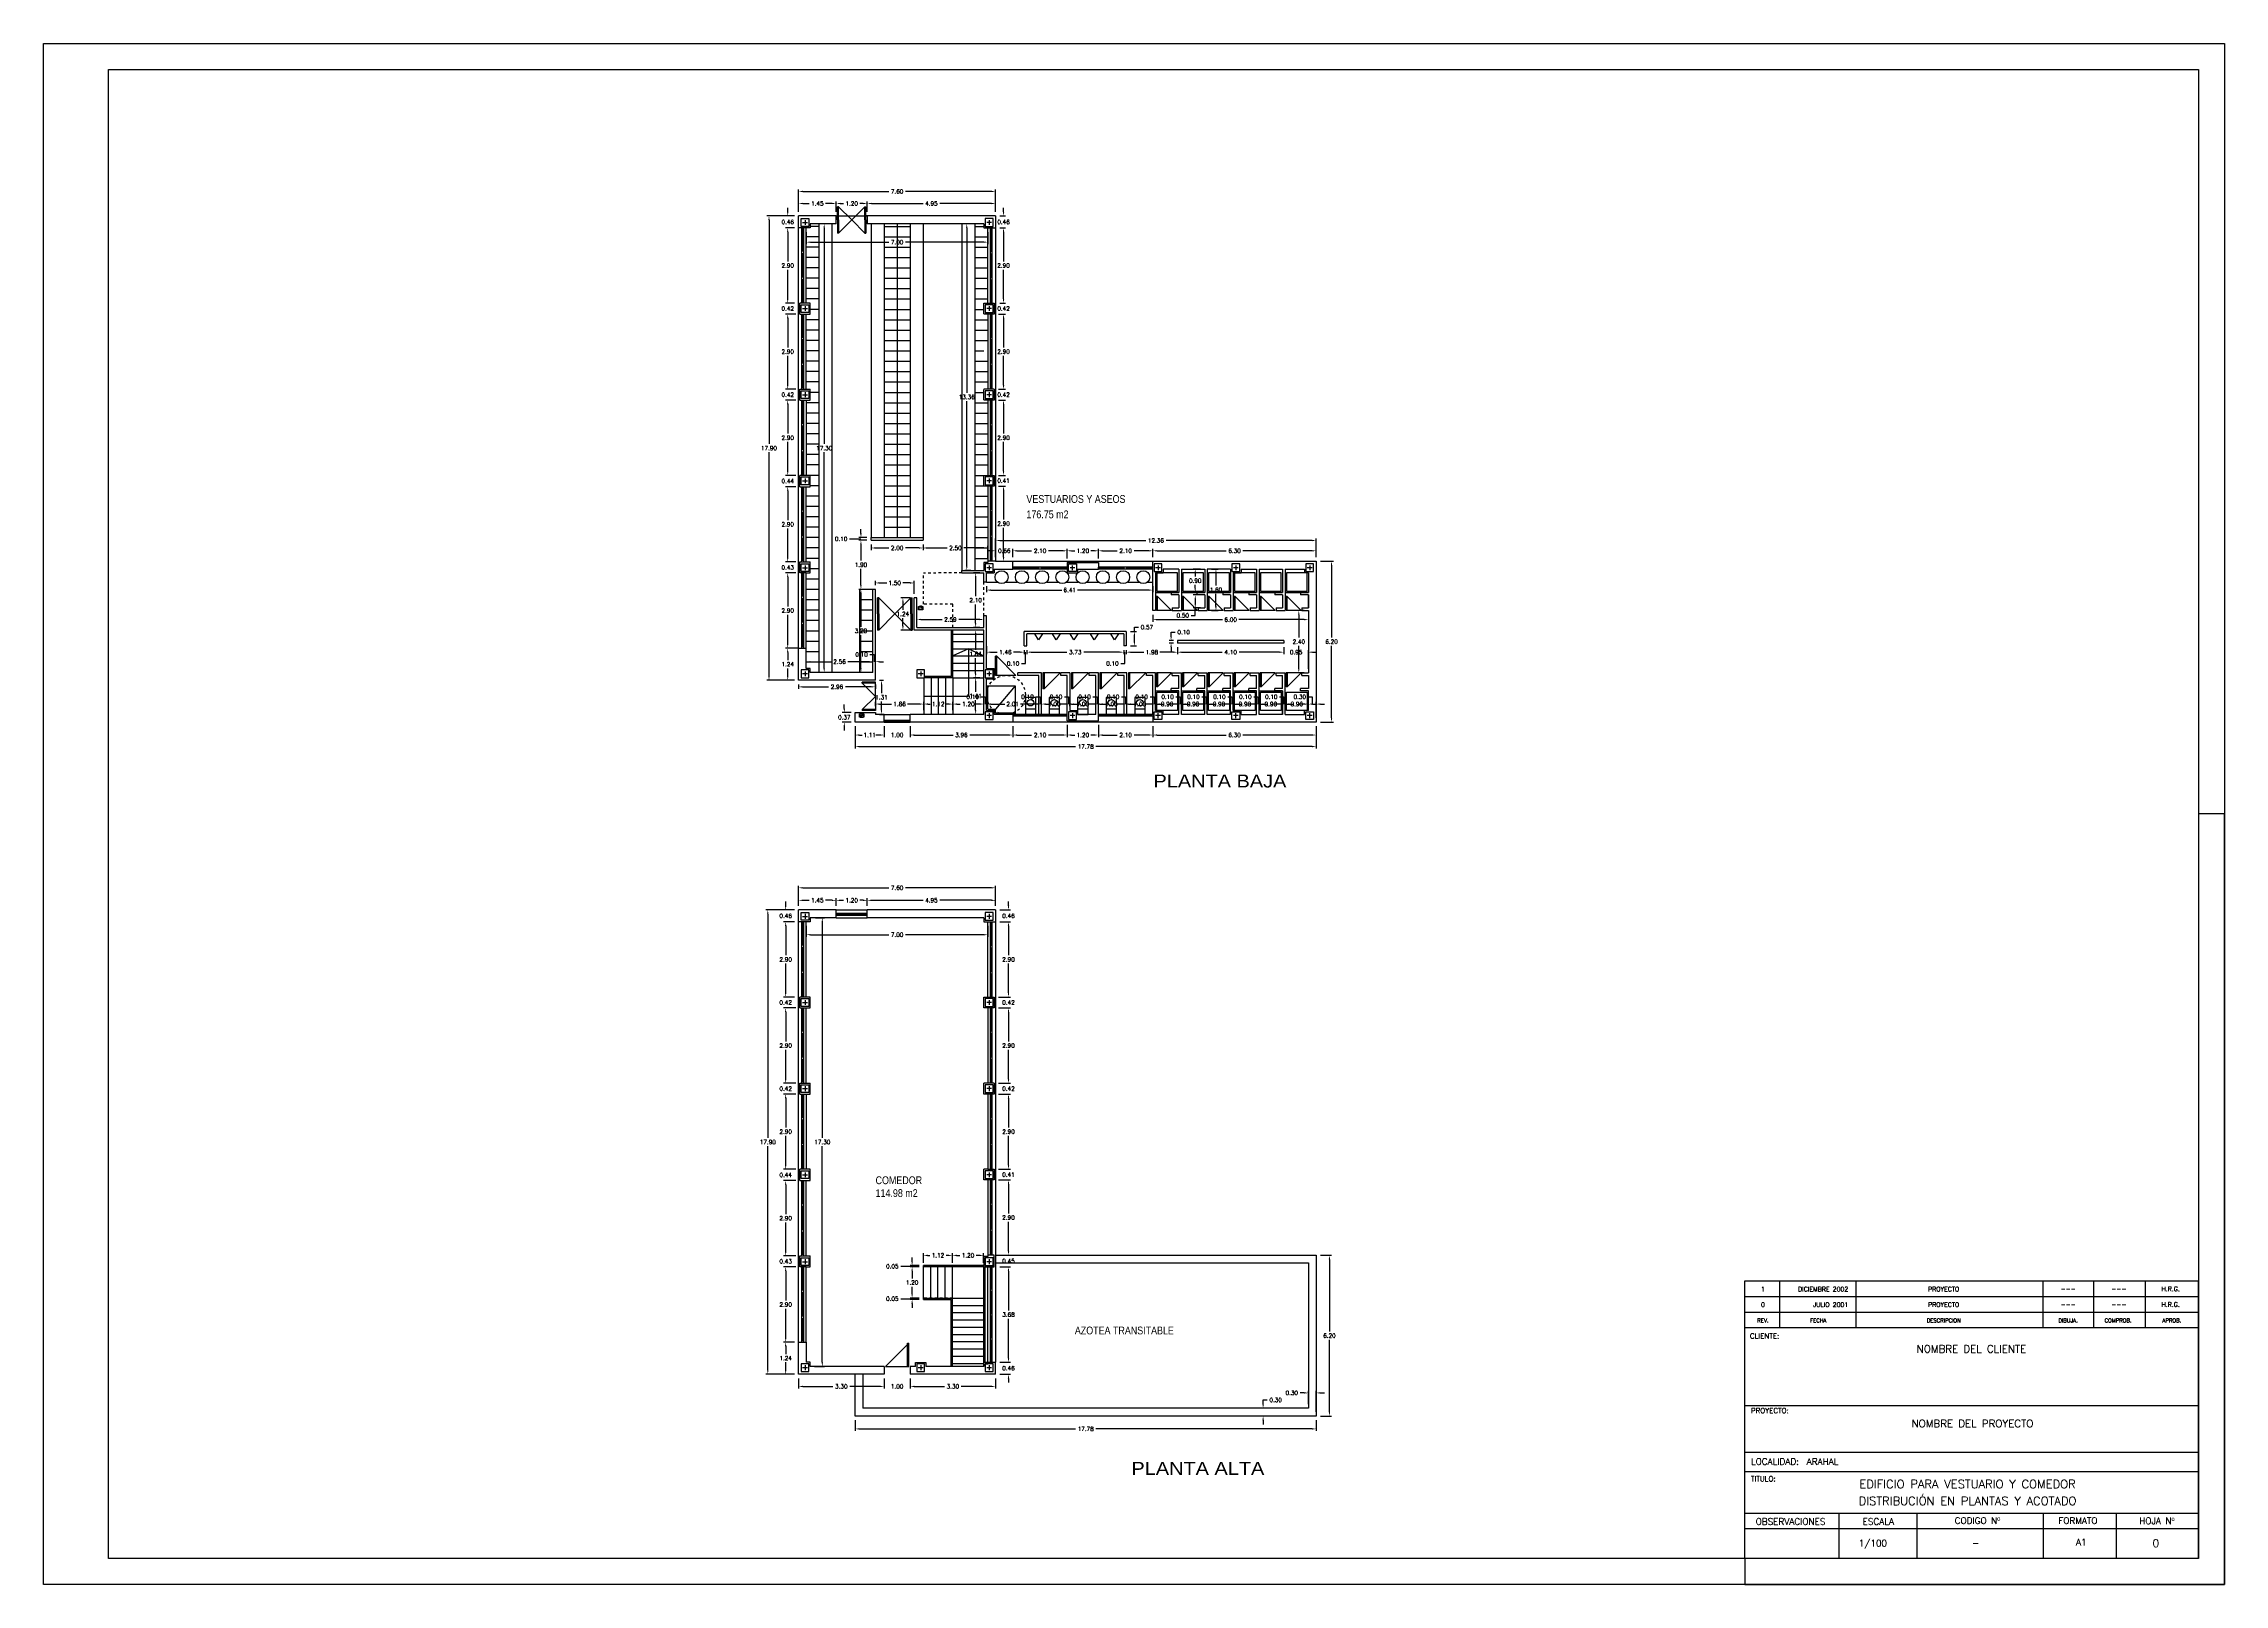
# Model space of a CAD drawing. Header units: millimetres. Extents: x 221.2 to 305.3, y 141.3 to 200.7.
import ezdxf
from ezdxf.enums import TextEntityAlignment as Align

# ---------------------------------------------------------------- set-up
doc = ezdxf.new("R2010")
doc.units = ezdxf.units.MM
doc.linetypes.add('TRAZO_Y_PUNTO', pattern=[1, 0.5, -0.25, 0, -0.25])
doc.linetypes.add('TRAZOS', pattern=[0.75, 0.5, -0.25])
for name, color, linetype in [('01', 9, 'Continuous'), ('015', 1, 'Continuous'), ('018', 3, 'Continuous'), ('02', 2, 'Continuous'), ('06', 6, 'Continuous'), ('COTAS', 7, 'Continuous'), ('LINEA', 3, 'Continuous'), ('MUROS', 2, 'Continuous'), ('PILARES', 2, 'Continuous'), ('PUERTAS', 3, 'Continuous'), ('TEXTOS', 7, 'Continuous'), ('VENTANAS', 9, 'Continuous')]:
    doc.layers.add(name, color=color, linetype=linetype)
doc.styles.add('MJ', font='techl___.ttf')
doc.styles.add('ROMANS', font='romans', dxfattribs={"height": 6})
doc.styles.add('ROMANT', font='ROMANT.SHX')
doc.styles.add('SMALL', font='ARIAL.TTF', dxfattribs={"height": 0.1})
doc.styles.get("Standard").update_dxf_attribs({"font": 'romans.shx'})
doc.dimstyles.new('ANTONIO', dxfattribs={"dimscale": 0.1, "dimtxt": 1.6, "dimasz": 1.6, "dimexe": 0.8, "dimexo": 1.6, "dimgap": 0.8, "dimtad": 0, "dimtih": 1, "dimtoh": 1, "dimzin": 0, "dimdsep": 46, "dimtxsty": 'Standard', "dimcen": 0.5, "dimclrd": 1, "dimclre": 1, "dimclrt": 7, "dimadec": 0, "dimazin": 0, "dimtfac": 1, "dimtofl": 0, "dimtmove": 0, "dimatfit": 3, "dimfxl": 1, "dimtolj": 1, "dimtzin": 0, "dimarcsym": 0})

# ---------------------------------------------------------------- blocks, each defined once
blk = doc.blocks.new('A1H')
at = {"layer": '015'}
blk.add_lwpolyline([(-831, -10), (-831, 584), (10, 584), (10, -10)], close=True, dxfattribs=at)
for points in [[(10, -10), (10, 287), (0, 287)], [(-175, 0), (-175, -10), (10, -10)]]:
    blk.add_lwpolyline(points, dxfattribs=at)
at = {"layer": '06'}
blk.add_lwpolyline([(-806, 0), (-806, 574), (0, 574), (0, 0)], close=True, dxfattribs=at)
blk = doc.blocks.new('*D22')
at = {"layer": 'COTAS', "color": 1, "linetype": 'Continuous', "lineweight": -2, "ltscale": 0.07}
for p, q in [((249.86, 167.471), (249.86, 167.631)), ((250.196, 167.311), (249.78, 167.311)), ((250.196, 166.851), (249.78, 166.851)), ((249.86, 166.691), (249.86, 166.531))]:
    blk.add_line(p, q, dxfattribs=at)
at = {"layer": 'COTAS', "color": 1}
for points in [[(249.833, 167.471), (249.887, 167.471), (249.86, 167.311)], [(249.887, 166.691), (249.833, 166.691), (249.86, 166.851)]]:
    blk.add_solid(points, dxfattribs=at)
at = {"layer": 'Defpoints', "color": 0}
for p in [(249.86, 166.851), (250.356, 167.311), (250.356, 166.851)]:
    blk.add_point(p, dxfattribs=at)
at = {"layer": 'COTAS', "color": 7, "insert": (249.86, 167.081), "char_height": 0.16, "attachment_point": 5}
blk.add_mtext('\\A1;0.46', dxfattribs=at)
blk = doc.blocks.new('*D23')
at = {"layer": 'COTAS', "color": 1, "linetype": 'Continuous', "lineweight": -2, "ltscale": 0.07}
for p, q in [((250.196, 166.851), (249.78, 166.851)), ((249.86, 166.691), (249.86, 165.561)), ((249.86, 164.111), (249.86, 165.241)), ((250.196, 163.951), (249.78, 163.951))]:
    blk.add_line(p, q, dxfattribs=at)
at = {"layer": 'COTAS', "color": 1}
for points in [[(249.887, 166.691), (249.833, 166.691), (249.86, 166.851)], [(249.833, 164.111), (249.887, 164.111), (249.86, 163.951)]]:
    blk.add_solid(points, dxfattribs=at)
at = {"layer": 'Defpoints', "color": 0}
for p in [(250.356, 166.851), (249.86, 163.951), (250.356, 163.951)]:
    blk.add_point(p, dxfattribs=at)
at = {"layer": 'COTAS', "color": 7, "insert": (249.86, 165.401), "char_height": 0.16, "attachment_point": 5}
blk.add_mtext('\\A1;2.90', dxfattribs=at)
blk = doc.blocks.new('*D24')
at = {"layer": 'COTAS', "color": 1, "linetype": 'Continuous', "lineweight": -2, "ltscale": 0.07}
for p, q in [((250.246, 163.531), (249.78, 163.531)), ((249.86, 163.371), (249.86, 162.241)), ((249.86, 160.791), (249.86, 161.921)), ((250.246, 160.631), (249.78, 160.631))]:
    blk.add_line(p, q, dxfattribs=at)
at = {"layer": 'COTAS', "color": 1}
for points in [[(249.887, 163.371), (249.833, 163.371), (249.86, 163.531)], [(249.833, 160.791), (249.887, 160.791), (249.86, 160.631)]]:
    blk.add_solid(points, dxfattribs=at)
at = {"layer": 'Defpoints', "color": 0}
for p in [(250.406, 163.531), (249.86, 160.631), (250.406, 160.631)]:
    blk.add_point(p, dxfattribs=at)
at = {"layer": 'COTAS', "color": 7, "insert": (249.86, 162.081), "char_height": 0.16, "attachment_point": 5}
blk.add_mtext('\\A1;2.90', dxfattribs=at)
blk = doc.blocks.new('*D25')
at = {"layer": 'COTAS', "color": 1, "linetype": 'Continuous', "lineweight": -2, "ltscale": 0.07}
for p, q in [((250.246, 160.211), (249.78, 160.211)), ((249.86, 160.051), (249.86, 158.921)), ((249.86, 157.471), (249.86, 158.601)), ((250.246, 157.311), (249.78, 157.311))]:
    blk.add_line(p, q, dxfattribs=at)
at = {"layer": 'COTAS', "color": 1}
for points in [[(249.887, 160.051), (249.833, 160.051), (249.86, 160.211)], [(249.833, 157.471), (249.887, 157.471), (249.86, 157.311)]]:
    blk.add_solid(points, dxfattribs=at)
at = {"layer": 'Defpoints', "color": 0}
for p in [(250.406, 160.211), (249.86, 157.311), (250.406, 157.311)]:
    blk.add_point(p, dxfattribs=at)
at = {"layer": 'COTAS', "color": 7, "insert": (249.86, 158.761), "char_height": 0.16, "attachment_point": 5}
blk.add_mtext('\\A1;2.90', dxfattribs=at)
blk = doc.blocks.new('*D26')
at = {"layer": 'COTAS', "color": 1, "linetype": 'Continuous', "lineweight": -2, "ltscale": 0.07}
for p, q in [((250.246, 156.875), (249.78, 156.875)), ((249.86, 156.715), (249.86, 155.585)), ((249.86, 154.135), (249.86, 155.265)), ((250.246, 153.975), (249.78, 153.975))]:
    blk.add_line(p, q, dxfattribs=at)
at = {"layer": 'COTAS', "color": 1}
for points in [[(249.887, 156.715), (249.833, 156.715), (249.86, 156.875)], [(249.833, 154.135), (249.887, 154.135), (249.86, 153.975)]]:
    blk.add_solid(points, dxfattribs=at)
at = {"layer": 'Defpoints', "color": 0}
for p in [(250.406, 156.875), (249.86, 153.975), (250.406, 153.975)]:
    blk.add_point(p, dxfattribs=at)
at = {"layer": 'COTAS', "color": 7, "insert": (249.86, 155.425), "char_height": 0.16, "attachment_point": 5}
blk.add_mtext('\\A1;2.90', dxfattribs=at)
blk = doc.blocks.new('*D27')
at = {"layer": 'COTAS', "color": 1, "linetype": 'Continuous', "lineweight": -2, "ltscale": 0.07}
for p, q in [((250.246, 153.549), (249.78, 153.549)), ((249.86, 153.389), (249.86, 152.258)), ((249.86, 150.808), (249.86, 151.938)), ((250.196, 150.648), (249.78, 150.648))]:
    blk.add_line(p, q, dxfattribs=at)
at = {"layer": 'COTAS', "color": 1}
for points in [[(249.887, 153.389), (249.833, 153.389), (249.86, 153.549)], [(249.833, 150.808), (249.887, 150.808), (249.86, 150.648)]]:
    blk.add_solid(points, dxfattribs=at)
at = {"layer": 'Defpoints', "color": 0}
for p in [(250.406, 153.549), (249.86, 150.648), (250.356, 150.648)]:
    blk.add_point(p, dxfattribs=at)
at = {"layer": 'COTAS', "color": 7, "insert": (249.86, 152.098), "char_height": 0.16, "attachment_point": 5}
blk.add_mtext('\\A1;2.90', dxfattribs=at)
blk = doc.blocks.new('*D28')
at = {"layer": 'COTAS', "color": 1, "linetype": 'Continuous', "lineweight": -2, "ltscale": 0.07}
for p, q in [((250.196, 150.648), (249.78, 150.648)), ((249.86, 150.488), (249.86, 150.19)), ((249.86, 149.571), (249.86, 149.87)), ((250.196, 149.411), (249.78, 149.411))]:
    blk.add_line(p, q, dxfattribs=at)
at = {"layer": 'COTAS', "color": 1}
for points in [[(249.887, 150.488), (249.833, 150.488), (249.86, 150.648)], [(249.833, 149.571), (249.887, 149.571), (249.86, 149.411)]]:
    blk.add_solid(points, dxfattribs=at)
at = {"layer": 'Defpoints', "color": 0}
for p in [(250.356, 150.648), (249.86, 149.411), (250.356, 149.411)]:
    blk.add_point(p, dxfattribs=at)
at = {"layer": 'COTAS', "color": 7, "insert": (249.86, 150.03), "char_height": 0.16, "attachment_point": 5}
blk.add_mtext('\\A1;1.24', dxfattribs=at)
blk = doc.blocks.new('*D29')
at = {"layer": 'COTAS', "color": 1, "linetype": 'Continuous', "lineweight": -2, "ltscale": 0.07}
for p, q in [((254.656, 149.251), (254.656, 148.861)), ((254.816, 148.941), (255.982, 148.941)), ((257.796, 148.941), (256.63, 148.941)), ((257.956, 149.251), (257.956, 148.861))]:
    blk.add_line(p, q, dxfattribs=at)
at = {"layer": 'COTAS', "color": 1}
for points in [[(254.816, 148.967), (254.816, 148.914), (254.656, 148.941)], [(257.796, 148.914), (257.796, 148.967), (257.956, 148.941)]]:
    blk.add_solid(points, dxfattribs=at)
at = {"layer": 'Defpoints', "color": 0}
for p in [(254.656, 149.411), (254.656, 148.941), (257.956, 149.411)]:
    blk.add_point(p, dxfattribs=at)
at = {"layer": 'COTAS', "color": 7, "insert": (256.306, 148.941), "char_height": 0.16, "attachment_point": 5}
blk.add_mtext('\\A1;3.30', dxfattribs=at)
blk = doc.blocks.new('*D30')
at = {"layer": 'COTAS', "color": 1, "linetype": 'Continuous', "lineweight": -2, "ltscale": 0.07}
for p, q in [((253.496, 148.941), (253.336, 148.941)), ((253.656, 149.251), (253.656, 148.861)), ((254.656, 149.251), (254.656, 148.861)), ((254.816, 148.941), (254.976, 148.941))]:
    blk.add_line(p, q, dxfattribs=at)
at = {"layer": 'COTAS', "color": 1}
for points in [[(253.496, 148.914), (253.496, 148.967), (253.656, 148.941)], [(254.816, 148.967), (254.816, 148.914), (254.656, 148.941)]]:
    blk.add_solid(points, dxfattribs=at)
at = {"layer": 'Defpoints', "color": 0}
for p in [(253.656, 149.411), (253.656, 148.941), (254.656, 149.411)]:
    blk.add_point(p, dxfattribs=at)
at = {"layer": 'COTAS', "color": 7, "insert": (254.156, 148.941), "char_height": 0.16, "attachment_point": 5}
blk.add_mtext('\\A1;1.00', dxfattribs=at)
blk = doc.blocks.new('*D31')
at = {"layer": 'COTAS', "color": 1, "linetype": 'Continuous', "lineweight": -2, "ltscale": 0.07}
for p, q in [((250.356, 149.251), (250.356, 148.861)), ((250.516, 148.941), (251.682, 148.941)), ((253.496, 148.941), (252.33, 148.941)), ((253.656, 149.251), (253.656, 148.861))]:
    blk.add_line(p, q, dxfattribs=at)
at = {"layer": 'COTAS', "color": 1}
for points in [[(250.516, 148.967), (250.516, 148.914), (250.356, 148.941)], [(253.496, 148.914), (253.496, 148.967), (253.656, 148.941)]]:
    blk.add_solid(points, dxfattribs=at)
at = {"layer": 'Defpoints', "color": 0}
for p in [(250.356, 149.411), (250.356, 148.941), (253.656, 149.411)]:
    blk.add_point(p, dxfattribs=at)
at = {"layer": 'COTAS', "color": 7, "insert": (252.006, 148.941), "char_height": 0.16, "attachment_point": 5}
blk.add_mtext('\\A1;3.30', dxfattribs=at)
blk = doc.blocks.new('*D32')
at = {"layer": 'COTAS', "color": 1, "linetype": 'Continuous', "lineweight": -2, "ltscale": 0.07}
for p, q in [((258.066, 157.311), (258.533, 157.311)), ((258.453, 157.471), (258.453, 157.631)), ((258.066, 156.901), (258.533, 156.901)), ((258.453, 156.741), (258.453, 156.581))]:
    blk.add_line(p, q, dxfattribs=at)
at = {"layer": 'COTAS', "color": 1}
for points in [[(258.426, 157.471), (258.48, 157.471), (258.453, 157.311)], [(258.48, 156.741), (258.426, 156.741), (258.453, 156.901)]]:
    blk.add_solid(points, dxfattribs=at)
at = {"layer": 'Defpoints', "color": 0}
for p in [(257.906, 157.311), (258.453, 157.311), (257.906, 156.901)]:
    blk.add_point(p, dxfattribs=at)
at = {"layer": 'COTAS', "color": 7, "insert": (258.453, 157.106), "char_height": 0.16, "attachment_point": 5}
blk.add_mtext('\\A1;0.41', dxfattribs=at)
blk = doc.blocks.new('*D33')
at = {"layer": 'COTAS', "color": 1, "linetype": 'Continuous', "lineweight": -2, "ltscale": 0.07}
for p, q in [((258.066, 160.211), (258.533, 160.211)), ((258.453, 160.051), (258.453, 158.921)), ((258.453, 157.471), (258.453, 158.601)), ((258.066, 157.311), (258.533, 157.311))]:
    blk.add_line(p, q, dxfattribs=at)
at = {"layer": 'COTAS', "color": 1}
for points in [[(258.48, 160.051), (258.426, 160.051), (258.453, 160.211)], [(258.426, 157.471), (258.48, 157.471), (258.453, 157.311)]]:
    blk.add_solid(points, dxfattribs=at)
at = {"layer": 'Defpoints', "color": 0}
for p in [(257.906, 160.211), (258.453, 160.211), (257.906, 157.311)]:
    blk.add_point(p, dxfattribs=at)
at = {"layer": 'COTAS', "color": 7, "insert": (258.453, 158.761), "char_height": 0.16, "attachment_point": 5}
blk.add_mtext('\\A1;2.90', dxfattribs=at)
blk = doc.blocks.new('*D34')
at = {"layer": 'COTAS', "color": 1, "linetype": 'Continuous', "lineweight": -2, "ltscale": 0.07}
for p, q in [((258.066, 163.531), (258.533, 163.531)), ((258.453, 163.371), (258.453, 162.241)), ((258.453, 160.791), (258.453, 161.921)), ((258.066, 160.631), (258.533, 160.631))]:
    blk.add_line(p, q, dxfattribs=at)
at = {"layer": 'COTAS', "color": 1}
for points in [[(258.48, 163.371), (258.426, 163.371), (258.453, 163.531)], [(258.426, 160.791), (258.48, 160.791), (258.453, 160.631)]]:
    blk.add_solid(points, dxfattribs=at)
at = {"layer": 'Defpoints', "color": 0}
for p in [(257.906, 163.531), (258.453, 163.531), (257.906, 160.631)]:
    blk.add_point(p, dxfattribs=at)
at = {"layer": 'COTAS', "color": 7, "insert": (258.453, 162.081), "char_height": 0.16, "attachment_point": 5}
blk.add_mtext('\\A1;2.90', dxfattribs=at)
blk = doc.blocks.new('*D35')
at = {"layer": 'COTAS', "color": 1, "linetype": 'Continuous', "lineweight": -2, "ltscale": 0.07}
for p, q in [((258.116, 166.851), (258.533, 166.851)), ((258.453, 166.691), (258.453, 165.561)), ((258.453, 164.111), (258.453, 165.241)), ((258.116, 163.951), (258.533, 163.951))]:
    blk.add_line(p, q, dxfattribs=at)
at = {"layer": 'COTAS', "color": 1}
for points in [[(258.48, 166.691), (258.426, 166.691), (258.453, 166.851)], [(258.426, 164.111), (258.48, 164.111), (258.453, 163.951)]]:
    blk.add_solid(points, dxfattribs=at)
at = {"layer": 'Defpoints', "color": 0}
for p in [(257.956, 166.851), (258.453, 166.851), (257.956, 163.951)]:
    blk.add_point(p, dxfattribs=at)
at = {"layer": 'COTAS', "color": 7, "insert": (258.453, 165.401), "char_height": 0.16, "attachment_point": 5}
blk.add_mtext('\\A1;2.90', dxfattribs=at)
blk = doc.blocks.new('*D36')
at = {"layer": 'COTAS', "color": 1, "linetype": 'Continuous', "lineweight": -2, "ltscale": 0.07}
for p, q in [((258.453, 167.471), (258.453, 167.631)), ((258.116, 167.311), (258.533, 167.311)), ((258.116, 166.851), (258.533, 166.851)), ((258.453, 166.691), (258.453, 166.531))]:
    blk.add_line(p, q, dxfattribs=at)
at = {"layer": 'COTAS', "color": 1}
for points in [[(258.426, 167.471), (258.48, 167.471), (258.453, 167.311)], [(258.48, 166.691), (258.426, 166.691), (258.453, 166.851)]]:
    blk.add_solid(points, dxfattribs=at)
at = {"layer": 'Defpoints', "color": 0}
for p in [(257.956, 167.311), (257.956, 166.851), (258.453, 167.311)]:
    blk.add_point(p, dxfattribs=at)
at = {"layer": 'COTAS', "color": 7, "insert": (258.453, 167.081), "char_height": 0.16, "attachment_point": 5}
blk.add_mtext('\\A1;0.46', dxfattribs=at)
blk = doc.blocks.new('*D37')
at = {"layer": 'COTAS', "color": 1, "linetype": 'Continuous', "lineweight": -2, "ltscale": 0.07}
for p, q in [((253.005, 167.471), (253.005, 167.761)), ((253.165, 167.681), (255.157, 167.681)), ((257.796, 167.681), (255.804, 167.681)), ((257.956, 167.471), (257.956, 167.761))]:
    blk.add_line(p, q, dxfattribs=at)
at = {"layer": 'COTAS', "color": 1}
for points in [[(253.165, 167.707), (253.165, 167.654), (253.005, 167.681)], [(257.796, 167.654), (257.796, 167.707), (257.956, 167.681)]]:
    blk.add_solid(points, dxfattribs=at)
at = {"layer": 'Defpoints', "color": 0}
for p in [(253.005, 167.681), (253.005, 167.311), (257.956, 167.311)]:
    blk.add_point(p, dxfattribs=at)
at = {"layer": 'COTAS', "color": 7, "insert": (255.481, 167.681), "char_height": 0.16, "attachment_point": 5}
blk.add_mtext('\\A1;4.95', dxfattribs=at)
blk = doc.blocks.new('*D38')
at = {"layer": 'COTAS', "color": 1, "linetype": 'Continuous', "lineweight": -2, "ltscale": 0.07}
for p, q in [((251.805, 167.471), (251.805, 167.761)), ((251.965, 167.681), (252.093, 167.681)), ((252.845, 167.681), (252.718, 167.681)), ((253.005, 167.471), (253.005, 167.761))]:
    blk.add_line(p, q, dxfattribs=at)
at = {"layer": 'COTAS', "color": 1}
for points in [[(251.965, 167.707), (251.965, 167.654), (251.805, 167.681)], [(252.845, 167.654), (252.845, 167.707), (253.005, 167.681)]]:
    blk.add_solid(points, dxfattribs=at)
at = {"layer": 'Defpoints', "color": 0}
for p in [(251.805, 167.681), (251.805, 167.311), (253.005, 167.311)]:
    blk.add_point(p, dxfattribs=at)
at = {"layer": 'COTAS', "color": 7, "insert": (252.405, 167.681), "char_height": 0.16, "attachment_point": 5}
blk.add_mtext('\\A1;1.20', dxfattribs=at)
blk = doc.blocks.new('*D39')
at = {"layer": 'COTAS', "color": 1, "linetype": 'Continuous', "lineweight": -2, "ltscale": 0.07}
for p, q in [((250.356, 167.471), (250.356, 167.761)), ((250.516, 167.681), (250.768, 167.681)), ((251.645, 167.681), (251.393, 167.681)), ((251.805, 167.471), (251.805, 167.761))]:
    blk.add_line(p, q, dxfattribs=at)
at = {"layer": 'COTAS', "color": 1}
for points in [[(250.516, 167.707), (250.516, 167.654), (250.356, 167.681)], [(251.645, 167.654), (251.645, 167.707), (251.805, 167.681)]]:
    blk.add_solid(points, dxfattribs=at)
at = {"layer": 'Defpoints', "color": 0}
for p in [(250.356, 167.681), (250.356, 167.311), (251.805, 167.311)]:
    blk.add_point(p, dxfattribs=at)
at = {"layer": 'COTAS', "color": 7, "insert": (251.081, 167.681), "char_height": 0.16, "attachment_point": 5}
blk.add_mtext('\\A1;1.45', dxfattribs=at)
blk = doc.blocks.new('*D40')
at = {"layer": 'COTAS', "color": 1, "linetype": 'Continuous', "lineweight": -2, "ltscale": 0.07}
for p, q in [((250.356, 167.471), (250.356, 168.244)), ((257.956, 167.471), (257.956, 168.244)), ((250.516, 168.164), (253.832, 168.164)), ((257.796, 168.164), (254.48, 168.164))]:
    blk.add_line(p, q, dxfattribs=at)
at = {"layer": 'COTAS', "color": 1}
for points in [[(250.516, 168.19), (250.516, 168.137), (250.356, 168.164)], [(257.796, 168.137), (257.796, 168.19), (257.956, 168.164)]]:
    blk.add_solid(points, dxfattribs=at)
at = {"layer": 'Defpoints', "color": 0}
for p in [(257.956, 168.164), (250.356, 167.311), (257.956, 167.311)]:
    blk.add_point(p, dxfattribs=at)
at = {"layer": 'COTAS', "color": 7, "insert": (254.156, 168.164), "char_height": 0.16, "attachment_point": 5}
blk.add_mtext('\\A1;7.60', dxfattribs=at)
blk = doc.blocks.new('*D41')
at = {"layer": 'COTAS', "color": 1, "linetype": 'Continuous', "lineweight": -2, "ltscale": 0.07}
for p, q in [((250.196, 167.311), (249.091, 167.311)), ((249.171, 167.151), (249.171, 158.521)), ((249.171, 149.571), (249.171, 158.201)), ((250.196, 149.411), (249.091, 149.411))]:
    blk.add_line(p, q, dxfattribs=at)
at = {"layer": 'COTAS', "color": 1}
for points in [[(249.198, 167.151), (249.144, 167.151), (249.171, 167.311)], [(249.144, 149.571), (249.198, 149.571), (249.171, 149.411)]]:
    blk.add_solid(points, dxfattribs=at)
at = {"layer": 'Defpoints', "color": 0}
for p in [(250.356, 167.311), (249.171, 149.411), (250.356, 149.411)]:
    blk.add_point(p, dxfattribs=at)
at = {"layer": 'COTAS', "color": 7, "insert": (249.171, 158.361), "char_height": 0.16, "attachment_point": 5}
blk.add_mtext('\\A1;17.90', dxfattribs=at)
blk = doc.blocks.new('*D42')
at = {"layer": 'COTAS', "color": 1, "linetype": 'Continuous', "lineweight": -2, "ltscale": 0.07}
for p, q in [((252.541, 147.638), (252.541, 147.223)), ((252.701, 147.303), (261.042, 147.303)), ((270.16, 147.303), (261.82, 147.303)), ((270.32, 147.638), (270.32, 147.223))]:
    blk.add_line(p, q, dxfattribs=at)
at = {"layer": 'COTAS', "color": 1}
for points in [[(252.701, 147.329), (252.701, 147.276), (252.541, 147.303)], [(270.16, 147.276), (270.16, 147.329), (270.32, 147.303)]]:
    blk.add_solid(points, dxfattribs=at)
at = {"layer": 'Defpoints', "color": 0}
for p in [(252.541, 147.798), (270.32, 147.798), (270.32, 147.303)]:
    blk.add_point(p, dxfattribs=at)
at = {"layer": 'COTAS', "color": 7, "insert": (261.431, 147.303), "char_height": 0.16, "attachment_point": 5}
blk.add_mtext('\\A1;17.78', dxfattribs=at)
blk = doc.blocks.new('*D43')
at = {"layer": 'COTAS', "color": 1, "linetype": 'Continuous', "lineweight": -2, "ltscale": 0.07}
for p, q in [((270.48, 153.999), (270.91, 153.999)), ((270.83, 153.839), (270.83, 151.058)), ((270.83, 147.958), (270.83, 150.738)), ((270.48, 147.798), (270.91, 147.798))]:
    blk.add_line(p, q, dxfattribs=at)
at = {"layer": 'COTAS', "color": 1}
for points in [[(270.856, 153.839), (270.803, 153.839), (270.83, 153.999)], [(270.803, 147.958), (270.856, 147.958), (270.83, 147.798)]]:
    blk.add_solid(points, dxfattribs=at)
at = {"layer": 'Defpoints', "color": 0}
for p in [(270.32, 153.999), (270.83, 153.999), (270.32, 147.798)]:
    blk.add_point(p, dxfattribs=at)
at = {"layer": 'COTAS', "color": 7, "insert": (270.83, 150.898), "char_height": 0.16, "attachment_point": 5}
blk.add_mtext('\\A1;6.20', dxfattribs=at)
blk = doc.blocks.new('*D44')
at = {"layer": 'COTAS', "color": 1, "linetype": 'Continuous', "lineweight": -2, "ltscale": 0.07}
for p, q in [((269.86, 148.69), (269.7, 148.69)), ((270.02, 148.258), (270.02, 148.77)), ((270.32, 147.958), (270.32, 148.77)), ((270.48, 148.69), (270.64, 148.69))]:
    blk.add_line(p, q, dxfattribs=at)
at = {"layer": 'COTAS', "color": 1}
for points in [[(269.86, 148.663), (269.86, 148.716), (270.02, 148.69)], [(270.48, 148.716), (270.48, 148.663), (270.32, 148.69)]]:
    blk.add_solid(points, dxfattribs=at)
at = {"layer": 'Defpoints', "color": 0}
for p in [(270.02, 148.69), (270.02, 148.098), (270.32, 147.798)]:
    blk.add_point(p, dxfattribs=at)
at = {"layer": 'COTAS', "color": 7, "insert": (269.377, 148.69), "char_height": 0.16, "attachment_point": 5}
blk.add_mtext('\\A1;0.30', dxfattribs=at)
blk = doc.blocks.new('*D45')
at = {"layer": 'COTAS', "color": 1, "linetype": 'Continuous', "lineweight": -2, "ltscale": 0.07}
for p, q in [((269.86, 148.098), (268.192, 148.098)), ((268.272, 148.418), (268.432, 148.418)), ((268.272, 148.258), (268.272, 148.418)), ((270.16, 147.798), (268.192, 147.798)), ((268.272, 147.638), (268.272, 147.478))]:
    blk.add_line(p, q, dxfattribs=at)
at = {"layer": 'COTAS', "color": 1}
for points in [[(268.245, 148.258), (268.298, 148.258), (268.272, 148.098)], [(268.298, 147.638), (268.245, 147.638), (268.272, 147.798)]]:
    blk.add_solid(points, dxfattribs=at)
at = {"layer": 'Defpoints', "color": 0}
for p in [(268.272, 148.098), (270.02, 148.098), (270.32, 147.798)]:
    blk.add_point(p, dxfattribs=at)
at = {"layer": 'COTAS', "color": 7, "insert": (268.755, 148.418), "char_height": 0.16, "attachment_point": 5}
blk.add_mtext('\\A1;0.30', dxfattribs=at)
blk = doc.blocks.new('*D46')
at = {"layer": 'COTAS', "color": 1, "linetype": 'Continuous', "lineweight": -2, "ltscale": 0.07}
for p, q in [((251.016, 167.011), (251.353, 167.011)), ((251.273, 166.851), (251.273, 158.521)), ((251.273, 149.871), (251.273, 158.201)), ((250.966, 149.711), (251.353, 149.711))]:
    blk.add_line(p, q, dxfattribs=at)
at = {"layer": 'COTAS', "color": 1}
for points in [[(251.299, 166.851), (251.246, 166.851), (251.273, 167.011)], [(251.246, 149.871), (251.299, 149.871), (251.273, 149.711)]]:
    blk.add_solid(points, dxfattribs=at)
at = {"layer": 'Defpoints', "color": 0}
for p in [(250.856, 167.011), (250.806, 149.711), (251.273, 149.711)]:
    blk.add_point(p, dxfattribs=at)
at = {"layer": 'COTAS', "color": 7, "insert": (251.273, 158.361), "char_height": 0.16, "attachment_point": 5}
blk.add_mtext('\\A1;17.30', dxfattribs=at)
blk = doc.blocks.new('*D47')
at = {"layer": 'COTAS', "color": 1, "linetype": 'Continuous', "lineweight": -2, "ltscale": 0.07}
for p, q in [((250.656, 166.691), (250.656, 166.274)), ((257.656, 166.691), (257.656, 166.274)), ((250.816, 166.354), (253.832, 166.354)), ((257.496, 166.354), (254.48, 166.354))]:
    blk.add_line(p, q, dxfattribs=at)
at = {"layer": 'COTAS', "color": 1}
for points in [[(250.816, 166.381), (250.816, 166.327), (250.656, 166.354)], [(257.496, 166.327), (257.496, 166.381), (257.656, 166.354)]]:
    blk.add_solid(points, dxfattribs=at)
at = {"layer": 'Defpoints', "color": 0}
for p in [(250.656, 166.851), (257.656, 166.851), (257.656, 166.354)]:
    blk.add_point(p, dxfattribs=at)
at = {"layer": 'COTAS', "color": 7, "insert": (254.156, 166.354), "char_height": 0.16, "attachment_point": 5}
blk.add_mtext('\\A1;7.00', dxfattribs=at)
blk = doc.blocks.new('*D48')
at = {"layer": 'COTAS', "color": 1, "linetype": 'Continuous', "lineweight": -2, "ltscale": 0.07}
for p, q in [((255.012, 153.546), (254.656, 153.546)), ((254.736, 153.386), (254.736, 153.106)), ((255.012, 152.346), (254.656, 152.346)), ((254.736, 152.506), (254.736, 152.786))]:
    blk.add_line(p, q, dxfattribs=at)
at = {"layer": 'COTAS', "color": 1}
for points in [[(254.763, 153.386), (254.709, 153.386), (254.736, 153.546)], [(254.709, 152.506), (254.763, 152.506), (254.736, 152.346)]]:
    blk.add_solid(points, dxfattribs=at)
at = {"layer": 'Defpoints', "color": 0}
for p in [(254.736, 153.546), (255.172, 153.546), (255.172, 152.346)]:
    blk.add_point(p, dxfattribs=at)
at = {"layer": 'COTAS', "color": 7, "insert": (254.736, 152.946), "char_height": 0.16, "attachment_point": 5}
blk.add_mtext('\\A1;1.20', dxfattribs=at)
blk = doc.blocks.new('*D49')
at = {"layer": 'COTAS', "color": 1, "linetype": 'Continuous', "lineweight": -2, "ltscale": 0.07}
for p, q in [((254.736, 153.756), (254.736, 153.916)), ((254.296, 153.571), (254.456, 153.571)), ((254.456, 153.571), (254.736, 153.571)), ((255.012, 153.596), (254.656, 153.596)), ((255.012, 153.546), (254.656, 153.546)), ((254.736, 153.386), (254.736, 153.226))]:
    blk.add_line(p, q, dxfattribs=at)
at = {"layer": 'COTAS', "color": 1}
for points in [[(254.709, 153.756), (254.763, 153.756), (254.736, 153.596)], [(254.763, 153.386), (254.709, 153.386), (254.736, 153.546)]]:
    blk.add_solid(points, dxfattribs=at)
at = {"layer": 'Defpoints', "color": 0}
for p in [(254.736, 153.596), (255.172, 153.596), (255.172, 153.546)]:
    blk.add_point(p, dxfattribs=at)
at = {"layer": 'COTAS', "color": 7, "insert": (253.972, 153.571), "char_height": 0.16, "attachment_point": 5}
blk.add_mtext('\\A1;0.05', dxfattribs=at)
blk = doc.blocks.new('*D50')
at = {"layer": 'COTAS', "color": 1, "linetype": 'Continuous', "lineweight": -2, "ltscale": 0.07}
for p, q in [((255.172, 153.706), (255.172, 154.072)), ((255.332, 153.992), (255.419, 153.992)), ((256.132, 153.992), (256.044, 153.992)), ((256.292, 153.706), (256.292, 154.072))]:
    blk.add_line(p, q, dxfattribs=at)
at = {"layer": 'COTAS', "color": 1}
for points in [[(255.332, 154.019), (255.332, 153.966), (255.172, 153.992)], [(256.132, 153.966), (256.132, 154.019), (256.292, 153.992)]]:
    blk.add_solid(points, dxfattribs=at)
at = {"layer": 'Defpoints', "color": 0}
for p in [(256.292, 153.992), (255.172, 153.546), (256.292, 153.546)]:
    blk.add_point(p, dxfattribs=at)
at = {"layer": 'COTAS', "color": 7, "insert": (255.732, 153.992), "char_height": 0.16, "attachment_point": 5}
blk.add_mtext('\\A1;1.12', dxfattribs=at)
blk = doc.blocks.new('*D51')
at = {"layer": 'COTAS', "color": 1, "linetype": 'Continuous', "lineweight": -2, "ltscale": 0.07}
for p, q in [((256.292, 153.706), (256.292, 154.072)), ((256.452, 153.992), (256.579, 153.992)), ((257.332, 153.992), (257.204, 153.992)), ((257.492, 153.706), (257.492, 154.072))]:
    blk.add_line(p, q, dxfattribs=at)
at = {"layer": 'COTAS', "color": 1}
for points in [[(256.452, 154.019), (256.452, 153.966), (256.292, 153.992)], [(257.332, 153.966), (257.332, 154.019), (257.492, 153.992)]]:
    blk.add_solid(points, dxfattribs=at)
at = {"layer": 'Defpoints', "color": 0}
for p in [(257.492, 153.992), (256.292, 153.546), (257.492, 153.546)]:
    blk.add_point(p, dxfattribs=at)
at = {"layer": 'COTAS', "color": 7, "insert": (256.892, 153.992), "char_height": 0.16, "attachment_point": 5}
blk.add_mtext('\\A1;1.20', dxfattribs=at)
blk = doc.blocks.new('*D52')
at = {"layer": 'COTAS', "color": 1, "linetype": 'Continuous', "lineweight": -2, "ltscale": 0.07}
for p, q in [((249.938, 194.224), (249.938, 194.384)), ((250.196, 194.064), (249.858, 194.064)), ((250.196, 193.604), (249.858, 193.604)), ((249.938, 193.444), (249.938, 193.284))]:
    blk.add_line(p, q, dxfattribs=at)
at = {"layer": 'COTAS', "color": 1}
for points in [[(249.912, 194.224), (249.965, 194.224), (249.938, 194.064)], [(249.965, 193.444), (249.912, 193.444), (249.938, 193.604)]]:
    blk.add_solid(points, dxfattribs=at)
at = {"layer": 'Defpoints', "color": 0}
for p in [(249.938, 193.604), (250.356, 194.064), (250.356, 193.604)]:
    blk.add_point(p, dxfattribs=at)
at = {"layer": 'COTAS', "color": 7, "insert": (249.938, 193.834), "char_height": 0.16, "attachment_point": 5}
blk.add_mtext('\\A1;0.46', dxfattribs=at)
blk = doc.blocks.new('*D53')
at = {"layer": 'COTAS', "color": 1, "linetype": 'Continuous', "lineweight": -2, "ltscale": 0.07}
for p, q in [((250.196, 193.604), (249.858, 193.604)), ((249.938, 193.444), (249.938, 192.314)), ((249.938, 190.864), (249.938, 191.994)), ((250.196, 190.704), (249.858, 190.704))]:
    blk.add_line(p, q, dxfattribs=at)
at = {"layer": 'COTAS', "color": 1}
for points in [[(249.965, 193.444), (249.912, 193.444), (249.938, 193.604)], [(249.912, 190.864), (249.965, 190.864), (249.938, 190.704)]]:
    blk.add_solid(points, dxfattribs=at)
at = {"layer": 'Defpoints', "color": 0}
for p in [(250.356, 193.604), (249.938, 190.704), (250.356, 190.704)]:
    blk.add_point(p, dxfattribs=at)
at = {"layer": 'COTAS', "color": 7, "insert": (249.938, 192.154), "char_height": 0.16, "attachment_point": 5}
blk.add_mtext('\\A1;2.90', dxfattribs=at)
blk = doc.blocks.new('*D54')
at = {"layer": 'COTAS', "color": 1, "linetype": 'Continuous', "lineweight": -2, "ltscale": 0.07}
for p, q in [((250.246, 190.284), (249.858, 190.284)), ((249.938, 190.124), (249.938, 188.994)), ((249.938, 187.544), (249.938, 188.674)), ((250.246, 187.384), (249.858, 187.384))]:
    blk.add_line(p, q, dxfattribs=at)
at = {"layer": 'COTAS', "color": 1}
for points in [[(249.965, 190.124), (249.912, 190.124), (249.938, 190.284)], [(249.912, 187.544), (249.965, 187.544), (249.938, 187.384)]]:
    blk.add_solid(points, dxfattribs=at)
at = {"layer": 'Defpoints', "color": 0}
for p in [(250.406, 190.284), (249.938, 187.384), (250.406, 187.384)]:
    blk.add_point(p, dxfattribs=at)
at = {"layer": 'COTAS', "color": 7, "insert": (249.938, 188.834), "char_height": 0.16, "attachment_point": 5}
blk.add_mtext('\\A1;2.90', dxfattribs=at)
blk = doc.blocks.new('*D55')
at = {"layer": 'COTAS', "color": 1, "linetype": 'Continuous', "lineweight": -2, "ltscale": 0.07}
for p, q in [((250.246, 186.964), (249.858, 186.964)), ((249.938, 186.804), (249.938, 185.674)), ((249.938, 184.224), (249.938, 185.354)), ((250.246, 184.064), (249.858, 184.064))]:
    blk.add_line(p, q, dxfattribs=at)
at = {"layer": 'COTAS', "color": 1}
for points in [[(249.965, 186.804), (249.912, 186.804), (249.938, 186.964)], [(249.912, 184.224), (249.965, 184.224), (249.938, 184.064)]]:
    blk.add_solid(points, dxfattribs=at)
at = {"layer": 'Defpoints', "color": 0}
for p in [(250.406, 186.964), (249.938, 184.064), (250.406, 184.064)]:
    blk.add_point(p, dxfattribs=at)
at = {"layer": 'COTAS', "color": 7, "insert": (249.938, 185.514), "char_height": 0.16, "attachment_point": 5}
blk.add_mtext('\\A1;2.90', dxfattribs=at)
blk = doc.blocks.new('*D56')
at = {"layer": 'COTAS', "color": 1, "linetype": 'Continuous', "lineweight": -2, "ltscale": 0.07}
for p, q in [((250.246, 183.628), (249.858, 183.628)), ((249.938, 183.468), (249.938, 182.338)), ((249.938, 180.888), (249.938, 182.018)), ((250.246, 180.728), (249.858, 180.728))]:
    blk.add_line(p, q, dxfattribs=at)
at = {"layer": 'COTAS', "color": 1}
for points in [[(249.965, 183.468), (249.912, 183.468), (249.938, 183.628)], [(249.912, 180.888), (249.965, 180.888), (249.938, 180.728)]]:
    blk.add_solid(points, dxfattribs=at)
at = {"layer": 'Defpoints', "color": 0}
for p in [(250.406, 183.628), (249.938, 180.728), (250.406, 180.728)]:
    blk.add_point(p, dxfattribs=at)
at = {"layer": 'COTAS', "color": 7, "insert": (249.938, 182.178), "char_height": 0.16, "attachment_point": 5}
blk.add_mtext('\\A1;2.90', dxfattribs=at)
blk = doc.blocks.new('*D57')
at = {"layer": 'COTAS', "color": 1, "linetype": 'Continuous', "lineweight": -2, "ltscale": 0.07}
for p, q in [((250.246, 180.302), (249.858, 180.302)), ((249.938, 180.142), (249.938, 179.011)), ((249.938, 177.561), (249.938, 178.691)), ((250.326, 177.401), (249.858, 177.401))]:
    blk.add_line(p, q, dxfattribs=at)
at = {"layer": 'COTAS', "color": 1}
for points in [[(249.965, 180.142), (249.912, 180.142), (249.938, 180.302)], [(249.912, 177.561), (249.965, 177.561), (249.938, 177.401)]]:
    blk.add_solid(points, dxfattribs=at)
at = {"layer": 'Defpoints', "color": 0}
for p in [(250.406, 180.302), (249.938, 177.401), (250.486, 177.401)]:
    blk.add_point(p, dxfattribs=at)
at = {"layer": 'COTAS', "color": 7, "insert": (249.938, 178.851), "char_height": 0.16, "attachment_point": 5}
blk.add_mtext('\\A1;2.90', dxfattribs=at)
blk = doc.blocks.new('*D58')
at = {"layer": 'COTAS', "color": 1, "linetype": 'Continuous', "lineweight": -2, "ltscale": 0.07}
for p, q in [((250.326, 177.401), (249.858, 177.401)), ((249.938, 177.241), (249.938, 176.943)), ((249.938, 176.324), (249.938, 176.623)), ((250.196, 176.164), (249.858, 176.164))]:
    blk.add_line(p, q, dxfattribs=at)
at = {"layer": 'COTAS', "color": 1}
for points in [[(249.965, 177.241), (249.912, 177.241), (249.938, 177.401)], [(249.912, 176.324), (249.965, 176.324), (249.938, 176.164)]]:
    blk.add_solid(points, dxfattribs=at)
at = {"layer": 'Defpoints', "color": 0}
for p in [(250.486, 177.401), (249.938, 176.164), (250.356, 176.164)]:
    blk.add_point(p, dxfattribs=at)
at = {"layer": 'COTAS', "color": 7, "insert": (249.938, 176.783), "char_height": 0.16, "attachment_point": 5}
blk.add_mtext('\\A1;1.24', dxfattribs=at)
blk = doc.blocks.new('*D59')
at = {"layer": 'COTAS', "color": 1, "linetype": 'Continuous', "lineweight": -2, "ltscale": 0.07}
for p, q in [((250.356, 176.004), (250.356, 175.831)), ((250.516, 175.911), (251.513, 175.911)), ((253.158, 175.911), (252.161, 175.911)), ((253.318, 176.004), (253.318, 175.831))]:
    blk.add_line(p, q, dxfattribs=at)
at = {"layer": 'COTAS', "color": 1}
for points in [[(250.516, 175.938), (250.516, 175.884), (250.356, 175.911)], [(253.158, 175.884), (253.158, 175.938), (253.318, 175.911)]]:
    blk.add_solid(points, dxfattribs=at)
at = {"layer": 'Defpoints', "color": 0}
for p in [(250.356, 176.164), (250.356, 175.911), (253.318, 176.164)]:
    blk.add_point(p, dxfattribs=at)
at = {"layer": 'COTAS', "color": 7, "insert": (251.837, 175.911), "char_height": 0.16, "attachment_point": 5}
blk.add_mtext('\\A1;2.96', dxfattribs=at)
blk = doc.blocks.new('*D60')
at = {"layer": 'COTAS', "color": 1, "linetype": 'Continuous', "lineweight": -2, "ltscale": 0.07}
for p, q in [((250.656, 176.784), (250.656, 176.961)), ((250.816, 176.881), (251.613, 176.881)), ((253.058, 176.881), (252.261, 176.881)), ((253.218, 176.624), (253.218, 176.961))]:
    blk.add_line(p, q, dxfattribs=at)
at = {"layer": 'COTAS', "color": 1}
for points in [[(250.816, 176.907), (250.816, 176.854), (250.656, 176.881)], [(253.058, 176.854), (253.058, 176.907), (253.218, 176.881)]]:
    blk.add_solid(points, dxfattribs=at)
at = {"layer": 'Defpoints', "color": 0}
for p in [(250.656, 176.624), (253.218, 176.881), (253.218, 176.464)]:
    blk.add_point(p, dxfattribs=at)
at = {"layer": 'COTAS', "color": 7, "insert": (251.937, 176.881), "char_height": 0.16, "attachment_point": 5}
blk.add_mtext('\\A1;2.56', dxfattribs=at)
blk = doc.blocks.new('*D61')
at = {"layer": 'COTAS', "color": 1, "linetype": 'Continuous', "lineweight": -2, "ltscale": 0.07}
for p, q in [((253.058, 176.881), (252.898, 176.881)), ((253.108, 177.161), (253.268, 177.161)), ((253.218, 176.624), (253.218, 176.961)), ((253.268, 177.161), (253.268, 176.881)), ((253.318, 176.324), (253.318, 176.961)), ((253.478, 176.881), (253.638, 176.881))]:
    blk.add_line(p, q, dxfattribs=at)
at = {"layer": 'COTAS', "color": 1}
for points in [[(253.058, 176.854), (253.058, 176.907), (253.218, 176.881)], [(253.478, 176.907), (253.478, 176.854), (253.318, 176.881)]]:
    blk.add_solid(points, dxfattribs=at)
at = {"layer": 'Defpoints', "color": 0}
for p in [(253.318, 176.881), (253.218, 176.464), (253.318, 176.164)]:
    blk.add_point(p, dxfattribs=at)
at = {"layer": 'COTAS', "color": 7, "insert": (252.785, 177.161), "char_height": 0.16, "attachment_point": 5}
blk.add_mtext('\\A1;0.10', dxfattribs=at)
blk = doc.blocks.new('*D62')
at = {"layer": 'COTAS', "color": 1, "linetype": 'Continuous', "lineweight": -2, "ltscale": 0.07}
for p, q in [((252.541, 174.391), (252.541, 173.974)), ((253.656, 174.391), (253.656, 173.974)), ((252.701, 174.054), (252.809, 174.054)), ((253.496, 174.054), (253.388, 174.054))]:
    blk.add_line(p, q, dxfattribs=at)
at = {"layer": 'COTAS', "color": 1}
for points in [[(252.701, 174.08), (252.701, 174.027), (252.541, 174.054)], [(253.496, 174.027), (253.496, 174.08), (253.656, 174.054)]]:
    blk.add_solid(points, dxfattribs=at)
at = {"layer": 'Defpoints', "color": 0}
for p in [(252.541, 174.551), (253.656, 174.551), (253.656, 174.054)]:
    blk.add_point(p, dxfattribs=at)
at = {"layer": 'COTAS', "color": 7, "insert": (253.099, 174.054), "char_height": 0.16, "attachment_point": 5}
blk.add_mtext('\\A1;1.11', dxfattribs=at)
blk = doc.blocks.new('*D63')
at = {"layer": 'COTAS', "color": 1, "linetype": 'Continuous', "lineweight": -2, "ltscale": 0.07}
for p, q in [((253.656, 174.391), (253.656, 173.974)), ((254.656, 174.391), (254.656, 173.974)), ((253.496, 174.054), (253.336, 174.054)), ((254.816, 174.054), (254.976, 174.054))]:
    blk.add_line(p, q, dxfattribs=at)
at = {"layer": 'COTAS', "color": 1}
for points in [[(253.496, 174.027), (253.496, 174.08), (253.656, 174.054)], [(254.816, 174.08), (254.816, 174.027), (254.656, 174.054)]]:
    blk.add_solid(points, dxfattribs=at)
at = {"layer": 'Defpoints', "color": 0}
for p in [(253.656, 174.551), (254.656, 174.551), (254.656, 174.054)]:
    blk.add_point(p, dxfattribs=at)
at = {"layer": 'COTAS', "color": 7, "insert": (254.156, 174.054), "char_height": 0.16, "attachment_point": 5}
blk.add_mtext('\\A1;1.00', dxfattribs=at)
blk = doc.blocks.new('*D64')
at = {"layer": 'COTAS', "color": 1, "linetype": 'Continuous', "lineweight": -2, "ltscale": 0.07}
for p, q in [((254.656, 174.391), (254.656, 173.974)), ((258.62, 174.391), (258.62, 173.974)), ((254.816, 174.054), (256.314, 174.054)), ((258.46, 174.054), (256.962, 174.054))]:
    blk.add_line(p, q, dxfattribs=at)
at = {"layer": 'COTAS', "color": 1}
for points in [[(254.816, 174.08), (254.816, 174.027), (254.656, 174.054)], [(258.46, 174.027), (258.46, 174.08), (258.62, 174.054)]]:
    blk.add_solid(points, dxfattribs=at)
at = {"layer": 'Defpoints', "color": 0}
for p in [(254.656, 174.551), (258.62, 174.551), (258.62, 174.054)]:
    blk.add_point(p, dxfattribs=at)
at = {"layer": 'COTAS', "color": 7, "insert": (256.638, 174.054), "char_height": 0.16, "attachment_point": 5}
blk.add_mtext('\\A1;3.96', dxfattribs=at)
blk = doc.blocks.new('*D65')
at = {"layer": 'COTAS', "color": 1, "linetype": 'Continuous', "lineweight": -2, "ltscale": 0.07}
for p, q in [((258.62, 174.391), (258.62, 173.974)), ((260.72, 174.441), (260.72, 173.974)), ((258.78, 174.054), (259.346, 174.054)), ((260.56, 174.054), (259.994, 174.054))]:
    blk.add_line(p, q, dxfattribs=at)
at = {"layer": 'COTAS', "color": 1}
for points in [[(258.78, 174.08), (258.78, 174.027), (258.62, 174.054)], [(260.56, 174.027), (260.56, 174.08), (260.72, 174.054)]]:
    blk.add_solid(points, dxfattribs=at)
at = {"layer": 'Defpoints', "color": 0}
for p in [(258.62, 174.551), (260.72, 174.601), (260.72, 174.054)]:
    blk.add_point(p, dxfattribs=at)
at = {"layer": 'COTAS', "color": 7, "insert": (259.67, 174.054), "char_height": 0.16, "attachment_point": 5}
blk.add_mtext('\\A1;2.10', dxfattribs=at)
blk = doc.blocks.new('*D66')
at = {"layer": 'COTAS', "color": 1, "linetype": 'Continuous', "lineweight": -2, "ltscale": 0.07}
for p, q in [((264.02, 174.391), (264.02, 173.974)), ((270.32, 174.391), (270.32, 173.974)), ((264.18, 174.054), (266.85, 174.054)), ((270.16, 174.054), (267.49, 174.054))]:
    blk.add_line(p, q, dxfattribs=at)
at = {"layer": 'COTAS', "color": 1}
for points in [[(264.18, 174.08), (264.18, 174.027), (264.02, 174.054)], [(270.16, 174.027), (270.16, 174.08), (270.32, 174.054)]]:
    blk.add_solid(points, dxfattribs=at)
at = {"layer": 'Defpoints', "color": 0}
for p in [(264.02, 174.551), (270.32, 174.551), (270.32, 174.054)]:
    blk.add_point(p, dxfattribs=at)
at = {"layer": 'COTAS', "color": 7, "insert": (267.17, 174.054), "char_height": 0.16, "attachment_point": 5}
blk.add_mtext('\\A1;6.30', dxfattribs=at)
blk = doc.blocks.new('*D67')
at = {"layer": 'COTAS', "color": 1, "linetype": 'Continuous', "lineweight": -2, "ltscale": 0.07}
for p, q in [((270.48, 180.752), (270.99, 180.752)), ((270.91, 180.592), (270.91, 177.811)), ((270.91, 174.711), (270.91, 177.491)), ((270.48, 174.551), (270.99, 174.551))]:
    blk.add_line(p, q, dxfattribs=at)
at = {"layer": 'COTAS', "color": 1}
for points in [[(270.937, 180.592), (270.884, 180.592), (270.91, 180.752)], [(270.884, 174.711), (270.937, 174.711), (270.91, 174.551)]]:
    blk.add_solid(points, dxfattribs=at)
at = {"layer": 'Defpoints', "color": 0}
for p in [(270.32, 180.752), (270.91, 180.752), (270.32, 174.551)]:
    blk.add_point(p, dxfattribs=at)
at = {"layer": 'COTAS', "color": 7, "insert": (270.91, 177.651), "char_height": 0.16, "attachment_point": 5}
blk.add_mtext('\\A1;6.20', dxfattribs=at)
blk = doc.blocks.new('*D68')
at = {"layer": 'COTAS', "color": 1, "linetype": 'Continuous', "lineweight": -2, "ltscale": 0.07}
for p, q in [((264.02, 180.912), (264.02, 181.236)), ((264.18, 181.156), (266.85, 181.156)), ((270.16, 181.156), (267.49, 181.156)), ((270.32, 180.912), (270.32, 181.236))]:
    blk.add_line(p, q, dxfattribs=at)
at = {"layer": 'COTAS', "color": 1}
for points in [[(264.18, 181.182), (264.18, 181.129), (264.02, 181.156)], [(270.16, 181.129), (270.16, 181.182), (270.32, 181.156)]]:
    blk.add_solid(points, dxfattribs=at)
at = {"layer": 'Defpoints', "color": 0}
for p in [(264.02, 181.156), (264.02, 180.752), (270.32, 180.752)]:
    blk.add_point(p, dxfattribs=at)
at = {"layer": 'COTAS', "color": 7, "insert": (267.17, 181.156), "char_height": 0.16, "attachment_point": 5}
blk.add_mtext('\\A1;6.30', dxfattribs=at)
blk = doc.blocks.new('*D69')
at = {"layer": 'COTAS', "color": 1, "linetype": 'Continuous', "lineweight": -2, "ltscale": 0.07}
for p, q in [((258.62, 180.912), (258.62, 181.236)), ((258.78, 181.156), (259.346, 181.156)), ((260.56, 181.156), (259.994, 181.156)), ((260.72, 180.862), (260.72, 181.236))]:
    blk.add_line(p, q, dxfattribs=at)
at = {"layer": 'COTAS', "color": 1}
for points in [[(258.78, 181.182), (258.78, 181.129), (258.62, 181.156)], [(260.56, 181.129), (260.56, 181.182), (260.72, 181.156)]]:
    blk.add_solid(points, dxfattribs=at)
at = {"layer": 'Defpoints', "color": 0}
for p in [(258.62, 181.156), (258.62, 180.752), (260.72, 180.702)]:
    blk.add_point(p, dxfattribs=at)
at = {"layer": 'COTAS', "color": 7, "insert": (259.67, 181.156), "char_height": 0.16, "attachment_point": 5}
blk.add_mtext('\\A1;2.10', dxfattribs=at)
blk = doc.blocks.new('*D70')
at = {"layer": 'COTAS', "color": 1, "linetype": 'Continuous', "lineweight": -2, "ltscale": 0.07}
for p, q in [((257.796, 181.156), (257.636, 181.156)), ((257.956, 180.912), (257.956, 181.236)), ((258.62, 180.912), (258.62, 181.236)), ((258.78, 181.156), (258.94, 181.156))]:
    blk.add_line(p, q, dxfattribs=at)
at = {"layer": 'COTAS', "color": 1}
for points in [[(257.796, 181.129), (257.796, 181.182), (257.956, 181.156)], [(258.78, 181.182), (258.78, 181.129), (258.62, 181.156)]]:
    blk.add_solid(points, dxfattribs=at)
at = {"layer": 'Defpoints', "color": 0}
for p in [(257.956, 181.156), (257.956, 180.752), (258.62, 180.752)]:
    blk.add_point(p, dxfattribs=at)
at = {"layer": 'COTAS', "color": 7, "insert": (258.288, 181.156), "char_height": 0.16, "attachment_point": 5}
blk.add_mtext('\\A1;0.66', dxfattribs=at)
blk = doc.blocks.new('*D71')
at = {"layer": 'COTAS', "color": 1, "linetype": 'Continuous', "lineweight": -2, "ltscale": 0.07}
for p, q in [((253.006, 194.224), (253.006, 194.626)), ((253.166, 194.546), (255.157, 194.546)), ((257.796, 194.546), (255.805, 194.546)), ((257.956, 194.224), (257.956, 194.626))]:
    blk.add_line(p, q, dxfattribs=at)
at = {"layer": 'COTAS', "color": 1}
for points in [[(253.166, 194.573), (253.166, 194.519), (253.006, 194.546)], [(257.796, 194.519), (257.796, 194.573), (257.956, 194.546)]]:
    blk.add_solid(points, dxfattribs=at)
at = {"layer": 'Defpoints', "color": 0}
for p in [(253.006, 194.546), (253.006, 194.064), (257.956, 194.064)]:
    blk.add_point(p, dxfattribs=at)
at = {"layer": 'COTAS', "color": 7, "insert": (255.481, 194.546), "char_height": 0.16, "attachment_point": 5}
blk.add_mtext('\\A1;4.95', dxfattribs=at)
blk = doc.blocks.new('*D72')
at = {"layer": 'COTAS', "color": 1, "linetype": 'Continuous', "lineweight": -2, "ltscale": 0.07}
for p, q in [((251.805, 194.224), (251.805, 194.626)), ((251.965, 194.546), (252.093, 194.546)), ((252.846, 194.546), (252.718, 194.546)), ((253.006, 194.224), (253.006, 194.626))]:
    blk.add_line(p, q, dxfattribs=at)
at = {"layer": 'COTAS', "color": 1}
for points in [[(251.965, 194.573), (251.965, 194.519), (251.805, 194.546)], [(252.846, 194.519), (252.846, 194.573), (253.006, 194.546)]]:
    blk.add_solid(points, dxfattribs=at)
at = {"layer": 'Defpoints', "color": 0}
for p in [(251.805, 194.546), (251.805, 194.064), (253.006, 194.064)]:
    blk.add_point(p, dxfattribs=at)
at = {"layer": 'COTAS', "color": 7, "insert": (252.406, 194.546), "char_height": 0.16, "attachment_point": 5}
blk.add_mtext('\\A1;1.20', dxfattribs=at)
blk = doc.blocks.new('*D73')
at = {"layer": 'COTAS', "color": 1, "linetype": 'Continuous', "lineweight": -2, "ltscale": 0.07}
for p, q in [((250.356, 194.224), (250.356, 194.626)), ((250.516, 194.546), (250.768, 194.546)), ((251.645, 194.546), (251.393, 194.546)), ((251.805, 194.224), (251.805, 194.626))]:
    blk.add_line(p, q, dxfattribs=at)
at = {"layer": 'COTAS', "color": 1}
for points in [[(250.516, 194.573), (250.516, 194.519), (250.356, 194.546)], [(251.645, 194.519), (251.645, 194.573), (251.805, 194.546)]]:
    blk.add_solid(points, dxfattribs=at)
at = {"layer": 'Defpoints', "color": 0}
for p in [(250.356, 194.546), (250.356, 194.064), (251.805, 194.064)]:
    blk.add_point(p, dxfattribs=at)
at = {"layer": 'COTAS', "color": 7, "insert": (251.081, 194.546), "char_height": 0.16, "attachment_point": 5}
blk.add_mtext('\\A1;1.45', dxfattribs=at)
blk = doc.blocks.new('*D74')
at = {"layer": 'COTAS', "color": 1, "linetype": 'Continuous', "lineweight": -2, "ltscale": 0.07}
for p, q in [((250.656, 193.444), (250.656, 192.975)), ((257.656, 193.444), (257.656, 192.975)), ((250.816, 193.055), (253.832, 193.055)), ((257.496, 193.055), (254.48, 193.055))]:
    blk.add_line(p, q, dxfattribs=at)
at = {"layer": 'COTAS', "color": 1}
for points in [[(250.816, 193.081), (250.816, 193.028), (250.656, 193.055)], [(257.496, 193.028), (257.496, 193.081), (257.656, 193.055)]]:
    blk.add_solid(points, dxfattribs=at)
at = {"layer": 'Defpoints', "color": 0}
for p in [(250.656, 193.604), (257.656, 193.604), (257.656, 193.055)]:
    blk.add_point(p, dxfattribs=at)
at = {"layer": 'COTAS', "color": 7, "insert": (254.156, 193.055), "char_height": 0.16, "attachment_point": 5}
blk.add_mtext('\\A1;7.00', dxfattribs=at)
blk = doc.blocks.new('*D75')
at = {"layer": 'COTAS', "color": 1, "linetype": 'Continuous', "lineweight": -2, "ltscale": 0.07}
for p, q in [((250.356, 194.224), (250.356, 195.091)), ((250.516, 195.011), (253.832, 195.011)), ((257.796, 195.011), (254.48, 195.011)), ((257.956, 194.224), (257.956, 195.091))]:
    blk.add_line(p, q, dxfattribs=at)
at = {"layer": 'COTAS', "color": 1}
for points in [[(250.516, 195.038), (250.516, 194.985), (250.356, 195.011)], [(257.796, 194.985), (257.796, 195.038), (257.956, 195.011)]]:
    blk.add_solid(points, dxfattribs=at)
at = {"layer": 'Defpoints', "color": 0}
for p in [(250.356, 195.011), (250.356, 194.064), (257.956, 194.064)]:
    blk.add_point(p, dxfattribs=at)
at = {"layer": 'COTAS', "color": 7, "insert": (254.156, 195.011), "char_height": 0.16, "attachment_point": 5}
blk.add_mtext('\\A1;7.60', dxfattribs=at)
blk = doc.blocks.new('*D76')
at = {"layer": 'COTAS', "color": 1, "linetype": 'Continuous', "lineweight": -2, "ltscale": 0.07}
for p, q in [((250.196, 194.064), (249.137, 194.064)), ((249.217, 193.904), (249.217, 185.274)), ((249.217, 176.324), (249.217, 184.954)), ((250.196, 176.164), (249.137, 176.164))]:
    blk.add_line(p, q, dxfattribs=at)
at = {"layer": 'COTAS', "color": 1}
for points in [[(249.244, 193.904), (249.19, 193.904), (249.217, 194.064)], [(249.19, 176.324), (249.244, 176.324), (249.217, 176.164)]]:
    blk.add_solid(points, dxfattribs=at)
at = {"layer": 'Defpoints', "color": 0}
for p in [(250.356, 194.064), (249.217, 176.164), (250.356, 176.164)]:
    blk.add_point(p, dxfattribs=at)
at = {"layer": 'COTAS', "color": 7, "insert": (249.217, 185.114), "char_height": 0.16, "attachment_point": 5}
blk.add_mtext('\\A1;17.90', dxfattribs=at)
blk = doc.blocks.new('*D77')
at = {"layer": 'COTAS', "color": 1, "linetype": 'Continuous', "lineweight": -2, "ltscale": 0.07}
for p, q in [((253.318, 175.161), (253.318, 175.327)), ((253.478, 175.247), (253.938, 175.247)), ((255.023, 175.247), (254.563, 175.247)), ((255.183, 175.011), (255.183, 175.327))]:
    blk.add_line(p, q, dxfattribs=at)
at = {"layer": 'COTAS', "color": 1}
for points in [[(253.478, 175.274), (253.478, 175.22), (253.318, 175.247)], [(255.023, 175.22), (255.023, 175.274), (255.183, 175.247)]]:
    blk.add_solid(points, dxfattribs=at)
at = {"layer": 'Defpoints', "color": 0}
for p in [(253.318, 175.001), (255.183, 175.247), (255.183, 174.851)]:
    blk.add_point(p, dxfattribs=at)
at = {"layer": 'COTAS', "color": 7, "insert": (254.251, 175.247), "char_height": 0.16, "attachment_point": 5}
blk.add_mtext('\\A1;1.86', dxfattribs=at)
blk = doc.blocks.new('*D78')
at = {"layer": 'COTAS', "color": 1, "linetype": 'Continuous', "lineweight": -2, "ltscale": 0.07}
for p, q in [((255.183, 175.011), (255.183, 175.327)), ((255.343, 175.247), (255.432, 175.247)), ((256.146, 175.247), (256.057, 175.247)), ((256.306, 175.011), (256.306, 175.327))]:
    blk.add_line(p, q, dxfattribs=at)
at = {"layer": 'COTAS', "color": 1}
for points in [[(255.343, 175.274), (255.343, 175.22), (255.183, 175.247)], [(256.146, 175.22), (256.146, 175.274), (256.306, 175.247)]]:
    blk.add_solid(points, dxfattribs=at)
at = {"layer": 'Defpoints', "color": 0}
for p in [(256.306, 175.247), (255.183, 174.851), (256.306, 174.851)]:
    blk.add_point(p, dxfattribs=at)
at = {"layer": 'COTAS', "color": 7, "insert": (255.744, 175.247), "char_height": 0.16, "attachment_point": 5}
blk.add_mtext('\\A1;1.12', dxfattribs=at)
blk = doc.blocks.new('*D79')
at = {"layer": 'COTAS', "color": 1, "linetype": 'Continuous', "lineweight": -2, "ltscale": 0.07}
for p, q in [((256.306, 175.011), (256.306, 175.327)), ((256.466, 175.247), (256.593, 175.247)), ((257.346, 175.247), (257.218, 175.247)), ((257.506, 175.011), (257.506, 175.327))]:
    blk.add_line(p, q, dxfattribs=at)
at = {"layer": 'COTAS', "color": 1}
for points in [[(256.466, 175.274), (256.466, 175.22), (256.306, 175.247)], [(257.346, 175.22), (257.346, 175.274), (257.506, 175.247)]]:
    blk.add_solid(points, dxfattribs=at)
at = {"layer": 'Defpoints', "color": 0}
for p in [(257.506, 175.247), (256.306, 174.851), (257.506, 174.851)]:
    blk.add_point(p, dxfattribs=at)
at = {"layer": 'COTAS', "color": 7, "insert": (256.906, 175.247), "char_height": 0.16, "attachment_point": 5}
blk.add_mtext('\\A1;1.20', dxfattribs=at)
blk = doc.blocks.new('*D80')
at = {"layer": 'COTAS', "color": 1, "linetype": 'Continuous', "lineweight": -2, "ltscale": 0.07}
for p, q in [((257.346, 175.247), (257.186, 175.247)), ((257.396, 175.527), (257.556, 175.527)), ((257.506, 175.011), (257.506, 175.327)), ((257.556, 175.527), (257.556, 175.247)), ((257.606, 175.161), (257.606, 175.327)), ((257.766, 175.247), (257.926, 175.247))]:
    blk.add_line(p, q, dxfattribs=at)
at = {"layer": 'COTAS', "color": 1}
for points in [[(257.346, 175.22), (257.346, 175.274), (257.506, 175.247)], [(257.766, 175.274), (257.766, 175.22), (257.606, 175.247)]]:
    blk.add_solid(points, dxfattribs=at)
at = {"layer": 'Defpoints', "color": 0}
for p in [(257.606, 175.247), (257.606, 175.001), (257.506, 174.851)]:
    blk.add_point(p, dxfattribs=at)
at = {"layer": 'COTAS', "color": 7, "insert": (257.072, 175.527), "char_height": 0.16, "attachment_point": 5}
blk.add_mtext('\\A1;0.10', dxfattribs=at)
blk = doc.blocks.new('*D81')
at = {"layer": 'COTAS', "color": 1, "linetype": 'Continuous', "lineweight": -2, "ltscale": 0.07}
for p, q in [((257.606, 175.161), (257.606, 175.327)), ((257.766, 175.247), (258.312, 175.247)), ((259.46, 175.247), (258.914, 175.247)), ((259.62, 175.011), (259.62, 175.327))]:
    blk.add_line(p, q, dxfattribs=at)
at = {"layer": 'COTAS', "color": 1}
for points in [[(257.766, 175.274), (257.766, 175.22), (257.606, 175.247)], [(259.46, 175.22), (259.46, 175.274), (259.62, 175.247)]]:
    blk.add_solid(points, dxfattribs=at)
at = {"layer": 'Defpoints', "color": 0}
for p in [(257.606, 175.001), (259.62, 175.247), (259.62, 174.851)]:
    blk.add_point(p, dxfattribs=at)
at = {"layer": 'COTAS', "color": 7, "insert": (258.613, 175.247), "char_height": 0.16, "attachment_point": 5}
blk.add_mtext('\\A1;2.01', dxfattribs=at)
blk = doc.blocks.new('*D82')
at = {"layer": 'COTAS', "color": 1, "linetype": 'Continuous', "lineweight": -2, "ltscale": 0.07}
for p, q in [((259.46, 175.247), (259.3, 175.247)), ((259.51, 175.527), (259.67, 175.527)), ((259.62, 175.011), (259.62, 175.327)), ((259.67, 175.527), (259.67, 175.247)), ((259.72, 175.011), (259.72, 175.327)), ((259.88, 175.247), (260.04, 175.247))]:
    blk.add_line(p, q, dxfattribs=at)
at = {"layer": 'COTAS', "color": 1}
for points in [[(259.46, 175.22), (259.46, 175.274), (259.62, 175.247)], [(259.88, 175.274), (259.88, 175.22), (259.72, 175.247)]]:
    blk.add_solid(points, dxfattribs=at)
at = {"layer": 'Defpoints', "color": 0}
for p in [(259.72, 175.247), (259.62, 174.851), (259.72, 174.851)]:
    blk.add_point(p, dxfattribs=at)
at = {"layer": 'COTAS', "color": 7, "insert": (259.186, 175.527), "char_height": 0.16, "attachment_point": 5}
blk.add_mtext('\\A1;0.10', dxfattribs=at)
blk = doc.blocks.new('*D83')
at = {"layer": 'COTAS', "color": 1, "linetype": 'Continuous', "lineweight": -2, "ltscale": 0.07}
for p, q in [((259.56, 175.247), (259.4, 175.247)), ((259.72, 175.011), (259.72, 175.327)), ((260.72, 175.011), (260.72, 175.327)), ((260.88, 175.247), (261.04, 175.247))]:
    blk.add_line(p, q, dxfattribs=at)
at = {"layer": 'COTAS', "color": 1}
for points in [[(259.56, 175.22), (259.56, 175.274), (259.72, 175.247)], [(260.88, 175.274), (260.88, 175.22), (260.72, 175.247)]]:
    blk.add_solid(points, dxfattribs=at)
at = {"layer": 'Defpoints', "color": 0}
for p in [(260.72, 175.247), (259.72, 174.851), (260.72, 174.851)]:
    blk.add_point(p, dxfattribs=at)
at = {"layer": 'COTAS', "color": 7, "insert": (260.22, 175.247), "char_height": 0.16, "attachment_point": 5}
blk.add_mtext('\\A1;1.00', dxfattribs=at)
blk = doc.blocks.new('*D84')
at = {"layer": 'COTAS', "color": 1, "linetype": 'Continuous', "lineweight": -2, "ltscale": 0.07}
for p, q in [((260.56, 175.247), (260.4, 175.247)), ((260.61, 175.527), (260.77, 175.527)), ((260.72, 175.011), (260.72, 175.327)), ((260.77, 175.527), (260.77, 175.247)), ((260.82, 175.161), (260.82, 175.327)), ((260.98, 175.247), (261.14, 175.247))]:
    blk.add_line(p, q, dxfattribs=at)
at = {"layer": 'COTAS', "color": 1}
for points in [[(260.56, 175.22), (260.56, 175.274), (260.72, 175.247)], [(260.98, 175.274), (260.98, 175.22), (260.82, 175.247)]]:
    blk.add_solid(points, dxfattribs=at)
at = {"layer": 'Defpoints', "color": 0}
for p in [(260.82, 175.247), (260.82, 175.001), (260.72, 174.851)]:
    blk.add_point(p, dxfattribs=at)
at = {"layer": 'COTAS', "color": 7, "insert": (260.286, 175.527), "char_height": 0.16, "attachment_point": 5}
blk.add_mtext('\\A1;0.10', dxfattribs=at)
blk = doc.blocks.new('*D85')
at = {"layer": 'COTAS', "color": 1, "linetype": 'Continuous', "lineweight": -2, "ltscale": 0.07}
for p, q in [((260.66, 175.247), (260.5, 175.247)), ((260.82, 175.161), (260.82, 175.327)), ((261.82, 175.011), (261.82, 175.327)), ((261.98, 175.247), (262.14, 175.247))]:
    blk.add_line(p, q, dxfattribs=at)
at = {"layer": 'COTAS', "color": 1}
for points in [[(260.66, 175.22), (260.66, 175.274), (260.82, 175.247)], [(261.98, 175.274), (261.98, 175.22), (261.82, 175.247)]]:
    blk.add_solid(points, dxfattribs=at)
at = {"layer": 'Defpoints', "color": 0}
for p in [(260.82, 175.001), (261.82, 175.247), (261.82, 174.851)]:
    blk.add_point(p, dxfattribs=at)
at = {"layer": 'COTAS', "color": 7, "insert": (261.32, 175.247), "char_height": 0.16, "attachment_point": 5}
blk.add_mtext('\\A1;1.00', dxfattribs=at)
blk = doc.blocks.new('*D86')
at = {"layer": 'COTAS', "color": 1, "linetype": 'Continuous', "lineweight": -2, "ltscale": 0.07}
for p, q in [((261.66, 175.247), (261.5, 175.247)), ((261.71, 175.527), (261.87, 175.527)), ((261.82, 175.011), (261.82, 175.327)), ((261.87, 175.527), (261.87, 175.247)), ((261.92, 175.011), (261.92, 175.327)), ((262.08, 175.247), (262.24, 175.247))]:
    blk.add_line(p, q, dxfattribs=at)
at = {"layer": 'COTAS', "color": 1}
for points in [[(261.66, 175.22), (261.66, 175.274), (261.82, 175.247)], [(262.08, 175.274), (262.08, 175.22), (261.92, 175.247)]]:
    blk.add_solid(points, dxfattribs=at)
at = {"layer": 'Defpoints', "color": 0}
for p in [(261.92, 175.247), (261.82, 174.851), (261.92, 174.851)]:
    blk.add_point(p, dxfattribs=at)
at = {"layer": 'COTAS', "color": 7, "insert": (261.386, 175.527), "char_height": 0.16, "attachment_point": 5}
blk.add_mtext('\\A1;0.10', dxfattribs=at)
blk = doc.blocks.new('*D87')
at = {"layer": 'COTAS', "color": 1, "linetype": 'Continuous', "lineweight": -2, "ltscale": 0.07}
for p, q in [((261.76, 175.247), (261.6, 175.247)), ((261.92, 175.011), (261.92, 175.327)), ((262.92, 175.011), (262.92, 175.327)), ((263.08, 175.247), (263.24, 175.247))]:
    blk.add_line(p, q, dxfattribs=at)
at = {"layer": 'COTAS', "color": 1}
for points in [[(261.76, 175.22), (261.76, 175.274), (261.92, 175.247)], [(263.08, 175.274), (263.08, 175.22), (262.92, 175.247)]]:
    blk.add_solid(points, dxfattribs=at)
at = {"layer": 'Defpoints', "color": 0}
for p in [(262.92, 175.247), (261.92, 174.851), (262.92, 174.851)]:
    blk.add_point(p, dxfattribs=at)
at = {"layer": 'COTAS', "color": 7, "insert": (262.42, 175.247), "char_height": 0.16, "attachment_point": 5}
blk.add_mtext('\\A1;1.00', dxfattribs=at)
blk = doc.blocks.new('*D88')
at = {"layer": 'COTAS', "color": 1, "linetype": 'Continuous', "lineweight": -2, "ltscale": 0.07}
for p, q in [((262.76, 175.247), (262.6, 175.247)), ((262.81, 175.527), (262.97, 175.527)), ((262.92, 175.011), (262.92, 175.327)), ((262.97, 175.527), (262.97, 175.247)), ((263.02, 175.011), (263.02, 175.327)), ((263.18, 175.247), (263.34, 175.247))]:
    blk.add_line(p, q, dxfattribs=at)
at = {"layer": 'COTAS', "color": 1}
for points in [[(262.76, 175.22), (262.76, 175.274), (262.92, 175.247)], [(263.18, 175.274), (263.18, 175.22), (263.02, 175.247)]]:
    blk.add_solid(points, dxfattribs=at)
at = {"layer": 'Defpoints', "color": 0}
for p in [(263.02, 175.247), (262.92, 174.851), (263.02, 174.851)]:
    blk.add_point(p, dxfattribs=at)
at = {"layer": 'COTAS', "color": 7, "insert": (262.486, 175.527), "char_height": 0.16, "attachment_point": 5}
blk.add_mtext('\\A1;0.10', dxfattribs=at)
blk = doc.blocks.new('*D89')
at = {"layer": 'COTAS', "color": 1, "linetype": 'Continuous', "lineweight": -2, "ltscale": 0.07}
for p, q in [((262.86, 175.247), (262.7, 175.247)), ((263.02, 175.011), (263.02, 175.327)), ((264.02, 175.011), (264.02, 175.327)), ((264.18, 175.247), (264.34, 175.247))]:
    blk.add_line(p, q, dxfattribs=at)
at = {"layer": 'COTAS', "color": 1}
for points in [[(262.86, 175.22), (262.86, 175.274), (263.02, 175.247)], [(264.18, 175.274), (264.18, 175.22), (264.02, 175.247)]]:
    blk.add_solid(points, dxfattribs=at)
at = {"layer": 'Defpoints', "color": 0}
for p in [(264.02, 175.247), (263.02, 174.851), (264.02, 174.851)]:
    blk.add_point(p, dxfattribs=at)
at = {"layer": 'COTAS', "color": 7, "insert": (263.52, 175.247), "char_height": 0.16, "attachment_point": 5}
blk.add_mtext('\\A1;1.00', dxfattribs=at)
blk = doc.blocks.new('*D90')
at = {"layer": 'COTAS', "color": 1, "linetype": 'Continuous', "lineweight": -2, "ltscale": 0.07}
for p, q in [((263.86, 175.247), (263.7, 175.247)), ((263.91, 175.527), (264.07, 175.527)), ((264.02, 175.011), (264.02, 175.327)), ((264.07, 175.527), (264.07, 175.247)), ((264.12, 175.161), (264.12, 175.327)), ((264.28, 175.247), (264.44, 175.247))]:
    blk.add_line(p, q, dxfattribs=at)
at = {"layer": 'COTAS', "color": 1}
for points in [[(263.86, 175.22), (263.86, 175.274), (264.02, 175.247)], [(264.28, 175.274), (264.28, 175.22), (264.12, 175.247)]]:
    blk.add_solid(points, dxfattribs=at)
at = {"layer": 'Defpoints', "color": 0}
for p in [(264.12, 175.247), (264.12, 175.001), (264.02, 174.851)]:
    blk.add_point(p, dxfattribs=at)
at = {"layer": 'COTAS', "color": 7, "insert": (263.587, 175.527), "char_height": 0.16, "attachment_point": 5}
blk.add_mtext('\\A1;0.10', dxfattribs=at)
blk = doc.blocks.new('*D91')
at = {"layer": 'COTAS', "color": 1, "linetype": 'Continuous', "lineweight": -2, "ltscale": 0.07}
for p, q in [((263.96, 175.247), (263.8, 175.247)), ((264.12, 175.161), (264.12, 175.327)), ((265.02, 175.011), (265.02, 175.327)), ((265.18, 175.247), (265.34, 175.247))]:
    blk.add_line(p, q, dxfattribs=at)
at = {"layer": 'COTAS', "color": 1}
for points in [[(263.96, 175.22), (263.96, 175.274), (264.12, 175.247)], [(265.18, 175.274), (265.18, 175.22), (265.02, 175.247)]]:
    blk.add_solid(points, dxfattribs=at)
at = {"layer": 'Defpoints', "color": 0}
for p in [(264.12, 175.001), (265.02, 175.247), (265.02, 174.851)]:
    blk.add_point(p, dxfattribs=at)
at = {"layer": 'COTAS', "color": 7, "insert": (264.57, 175.247), "char_height": 0.16, "attachment_point": 5}
blk.add_mtext('\\A1;0.90', dxfattribs=at)
blk = doc.blocks.new('*D92')
at = {"layer": 'COTAS', "color": 1, "linetype": 'Continuous', "lineweight": -2, "ltscale": 0.07}
for p, q in [((264.86, 175.247), (264.7, 175.247)), ((264.91, 175.527), (265.07, 175.527)), ((265.02, 175.011), (265.02, 175.327)), ((265.07, 175.527), (265.07, 175.247)), ((265.12, 175.011), (265.12, 175.327)), ((265.28, 175.247), (265.44, 175.247))]:
    blk.add_line(p, q, dxfattribs=at)
at = {"layer": 'COTAS', "color": 1}
for points in [[(264.86, 175.22), (264.86, 175.274), (265.02, 175.247)], [(265.28, 175.274), (265.28, 175.22), (265.12, 175.247)]]:
    blk.add_solid(points, dxfattribs=at)
at = {"layer": 'Defpoints', "color": 0}
for p in [(265.12, 175.247), (265.02, 174.851), (265.12, 174.851)]:
    blk.add_point(p, dxfattribs=at)
at = {"layer": 'COTAS', "color": 7, "insert": (264.587, 175.527), "char_height": 0.16, "attachment_point": 5}
blk.add_mtext('\\A1;0.10', dxfattribs=at)
blk = doc.blocks.new('*D93')
at = {"layer": 'COTAS', "color": 1, "linetype": 'Continuous', "lineweight": -2, "ltscale": 0.07}
for p, q in [((264.96, 175.247), (264.8, 175.247)), ((265.12, 175.011), (265.12, 175.327)), ((266.02, 175.011), (266.02, 175.327)), ((266.18, 175.247), (266.34, 175.247))]:
    blk.add_line(p, q, dxfattribs=at)
at = {"layer": 'COTAS', "color": 1}
for points in [[(264.96, 175.22), (264.96, 175.274), (265.12, 175.247)], [(266.18, 175.274), (266.18, 175.22), (266.02, 175.247)]]:
    blk.add_solid(points, dxfattribs=at)
at = {"layer": 'Defpoints', "color": 0}
for p in [(266.02, 175.247), (265.12, 174.851), (266.02, 174.851)]:
    blk.add_point(p, dxfattribs=at)
at = {"layer": 'COTAS', "color": 7, "insert": (265.57, 175.247), "char_height": 0.16, "attachment_point": 5}
blk.add_mtext('\\A1;0.90', dxfattribs=at)
blk = doc.blocks.new('*D94')
at = {"layer": 'COTAS', "color": 1, "linetype": 'Continuous', "lineweight": -2, "ltscale": 0.07}
for p, q in [((265.86, 175.247), (265.7, 175.247)), ((265.91, 175.527), (266.07, 175.527)), ((266.02, 175.011), (266.02, 175.327)), ((266.07, 175.527), (266.07, 175.247)), ((266.12, 175.011), (266.12, 175.327)), ((266.28, 175.247), (266.44, 175.247))]:
    blk.add_line(p, q, dxfattribs=at)
at = {"layer": 'COTAS', "color": 1}
for points in [[(265.86, 175.22), (265.86, 175.274), (266.02, 175.247)], [(266.28, 175.274), (266.28, 175.22), (266.12, 175.247)]]:
    blk.add_solid(points, dxfattribs=at)
at = {"layer": 'Defpoints', "color": 0}
for p in [(266.12, 175.247), (266.02, 174.851), (266.12, 174.851)]:
    blk.add_point(p, dxfattribs=at)
at = {"layer": 'COTAS', "color": 7, "insert": (265.587, 175.527), "char_height": 0.16, "attachment_point": 5}
blk.add_mtext('\\A1;0.10', dxfattribs=at)
blk = doc.blocks.new('*D95')
at = {"layer": 'COTAS', "color": 1, "linetype": 'Continuous', "lineweight": -2, "ltscale": 0.07}
for p, q in [((265.96, 175.247), (265.8, 175.247)), ((266.12, 175.011), (266.12, 175.327)), ((267.02, 175.011), (267.02, 175.327)), ((267.18, 175.247), (267.34, 175.247))]:
    blk.add_line(p, q, dxfattribs=at)
at = {"layer": 'COTAS', "color": 1}
for points in [[(265.96, 175.22), (265.96, 175.274), (266.12, 175.247)], [(267.18, 175.274), (267.18, 175.22), (267.02, 175.247)]]:
    blk.add_solid(points, dxfattribs=at)
at = {"layer": 'Defpoints', "color": 0}
for p in [(267.02, 175.247), (266.12, 174.851), (267.02, 174.851)]:
    blk.add_point(p, dxfattribs=at)
at = {"layer": 'COTAS', "color": 7, "insert": (266.57, 175.247), "char_height": 0.16, "attachment_point": 5}
blk.add_mtext('\\A1;0.90', dxfattribs=at)
blk = doc.blocks.new('*D96')
at = {"layer": 'COTAS', "color": 1, "linetype": 'Continuous', "lineweight": -2, "ltscale": 0.07}
for p, q in [((266.86, 175.247), (266.7, 175.247)), ((266.91, 175.527), (267.07, 175.527)), ((267.02, 175.011), (267.02, 175.327)), ((267.07, 175.527), (267.07, 175.247)), ((267.12, 175.161), (267.12, 175.327)), ((267.28, 175.247), (267.44, 175.247))]:
    blk.add_line(p, q, dxfattribs=at)
at = {"layer": 'COTAS', "color": 1}
for points in [[(266.86, 175.22), (266.86, 175.274), (267.02, 175.247)], [(267.28, 175.274), (267.28, 175.22), (267.12, 175.247)]]:
    blk.add_solid(points, dxfattribs=at)
at = {"layer": 'Defpoints', "color": 0}
for p in [(267.12, 175.247), (267.12, 175.001), (267.02, 174.851)]:
    blk.add_point(p, dxfattribs=at)
at = {"layer": 'COTAS', "color": 7, "insert": (266.587, 175.527), "char_height": 0.16, "attachment_point": 5}
blk.add_mtext('\\A1;0.10', dxfattribs=at)
blk = doc.blocks.new('*D97')
at = {"layer": 'COTAS', "color": 1, "linetype": 'Continuous', "lineweight": -2, "ltscale": 0.07}
for p, q in [((266.96, 175.247), (266.8, 175.247)), ((267.12, 175.161), (267.12, 175.327)), ((268.02, 175.011), (268.02, 175.327)), ((268.18, 175.247), (268.34, 175.247))]:
    blk.add_line(p, q, dxfattribs=at)
at = {"layer": 'COTAS', "color": 1}
for points in [[(266.96, 175.22), (266.96, 175.274), (267.12, 175.247)], [(268.18, 175.274), (268.18, 175.22), (268.02, 175.247)]]:
    blk.add_solid(points, dxfattribs=at)
at = {"layer": 'Defpoints', "color": 0}
for p in [(267.12, 175.001), (268.02, 175.247), (268.02, 174.851)]:
    blk.add_point(p, dxfattribs=at)
at = {"layer": 'COTAS', "color": 7, "insert": (267.57, 175.247), "char_height": 0.16, "attachment_point": 5}
blk.add_mtext('\\A1;0.90', dxfattribs=at)
blk = doc.blocks.new('*D98')
at = {"layer": 'COTAS', "color": 1, "linetype": 'Continuous', "lineweight": -2, "ltscale": 0.07}
for p, q in [((267.86, 175.247), (267.7, 175.247)), ((267.91, 175.527), (268.07, 175.527)), ((268.02, 175.011), (268.02, 175.327)), ((268.07, 175.527), (268.07, 175.247)), ((268.12, 175.011), (268.12, 175.327)), ((268.28, 175.247), (268.44, 175.247))]:
    blk.add_line(p, q, dxfattribs=at)
at = {"layer": 'COTAS', "color": 1}
for points in [[(267.86, 175.22), (267.86, 175.274), (268.02, 175.247)], [(268.28, 175.274), (268.28, 175.22), (268.12, 175.247)]]:
    blk.add_solid(points, dxfattribs=at)
at = {"layer": 'Defpoints', "color": 0}
for p in [(268.12, 175.247), (268.02, 174.851), (268.12, 174.851)]:
    blk.add_point(p, dxfattribs=at)
at = {"layer": 'COTAS', "color": 7, "insert": (267.587, 175.527), "char_height": 0.16, "attachment_point": 5}
blk.add_mtext('\\A1;0.10', dxfattribs=at)
blk = doc.blocks.new('*D99')
at = {"layer": 'COTAS', "color": 1, "linetype": 'Continuous', "lineweight": -2, "ltscale": 0.07}
for p, q in [((267.96, 175.247), (267.8, 175.247)), ((268.12, 175.011), (268.12, 175.327)), ((269.02, 175.011), (269.02, 175.327)), ((269.18, 175.247), (269.34, 175.247))]:
    blk.add_line(p, q, dxfattribs=at)
at = {"layer": 'COTAS', "color": 1}
for points in [[(267.96, 175.22), (267.96, 175.274), (268.12, 175.247)], [(269.18, 175.274), (269.18, 175.22), (269.02, 175.247)]]:
    blk.add_solid(points, dxfattribs=at)
at = {"layer": 'Defpoints', "color": 0}
for p in [(269.02, 175.247), (268.12, 174.851), (269.02, 174.851)]:
    blk.add_point(p, dxfattribs=at)
at = {"layer": 'COTAS', "color": 7, "insert": (268.57, 175.247), "char_height": 0.16, "attachment_point": 5}
blk.add_mtext('\\A1;0.90', dxfattribs=at)
blk = doc.blocks.new('*D100')
at = {"layer": 'COTAS', "color": 1, "linetype": 'Continuous', "lineweight": -2, "ltscale": 0.07}
for p, q in [((268.86, 175.247), (268.7, 175.247)), ((268.91, 175.527), (269.07, 175.527)), ((269.02, 175.011), (269.02, 175.327)), ((269.07, 175.527), (269.07, 175.247)), ((269.12, 175.011), (269.12, 175.327)), ((269.28, 175.247), (269.44, 175.247))]:
    blk.add_line(p, q, dxfattribs=at)
at = {"layer": 'COTAS', "color": 1}
for points in [[(268.86, 175.22), (268.86, 175.274), (269.02, 175.247)], [(269.28, 175.274), (269.28, 175.22), (269.12, 175.247)]]:
    blk.add_solid(points, dxfattribs=at)
at = {"layer": 'Defpoints', "color": 0}
for p in [(269.12, 175.247), (269.02, 174.851), (269.12, 174.851)]:
    blk.add_point(p, dxfattribs=at)
at = {"layer": 'COTAS', "color": 7, "insert": (268.587, 175.527), "char_height": 0.16, "attachment_point": 5}
blk.add_mtext('\\A1;0.10', dxfattribs=at)
blk = doc.blocks.new('*D101')
at = {"layer": 'COTAS', "color": 1, "linetype": 'Continuous', "lineweight": -2, "ltscale": 0.07}
for p, q in [((268.96, 175.247), (268.8, 175.247)), ((269.12, 175.011), (269.12, 175.327)), ((270.02, 175.161), (270.02, 175.327)), ((270.18, 175.247), (270.34, 175.247))]:
    blk.add_line(p, q, dxfattribs=at)
at = {"layer": 'COTAS', "color": 1}
for points in [[(268.96, 175.22), (268.96, 175.274), (269.12, 175.247)], [(270.18, 175.274), (270.18, 175.22), (270.02, 175.247)]]:
    blk.add_solid(points, dxfattribs=at)
at = {"layer": 'Defpoints', "color": 0}
for p in [(270.02, 175.247), (270.02, 175.001), (269.12, 174.851)]:
    blk.add_point(p, dxfattribs=at)
at = {"layer": 'COTAS', "color": 7, "insert": (269.57, 175.247), "char_height": 0.16, "attachment_point": 5}
blk.add_mtext('\\A1;0.90', dxfattribs=at)
blk = doc.blocks.new('*D102')
at = {"layer": 'COTAS', "color": 1, "linetype": 'Continuous', "lineweight": -2, "ltscale": 0.07}
for p, q in [((269.86, 175.247), (269.7, 175.247)), ((270.01, 175.527), (270.17, 175.527)), ((270.02, 175.161), (270.02, 175.327)), ((270.17, 175.527), (270.17, 175.247)), ((270.32, 174.711), (270.32, 175.327)), ((270.48, 175.247), (270.64, 175.247))]:
    blk.add_line(p, q, dxfattribs=at)
at = {"layer": 'COTAS', "color": 1}
for points in [[(269.86, 175.22), (269.86, 175.274), (270.02, 175.247)], [(270.48, 175.274), (270.48, 175.22), (270.32, 175.247)]]:
    blk.add_solid(points, dxfattribs=at)
at = {"layer": 'Defpoints', "color": 0}
for p in [(270.02, 175.001), (270.32, 175.247), (270.32, 174.551)]:
    blk.add_point(p, dxfattribs=at)
at = {"layer": 'COTAS', "color": 7, "insert": (269.687, 175.527), "char_height": 0.16, "attachment_point": 5}
blk.add_mtext('\\A1;0.30', dxfattribs=at)
blk = doc.blocks.new('*D103')
at = {"layer": 'COTAS', "color": 1, "linetype": 'Continuous', "lineweight": -2, "ltscale": 0.07}
for p, q in [((265.86, 180.452), (265.574, 180.452)), ((265.654, 180.292), (265.654, 180.162)), ((265.86, 179.552), (265.574, 179.552)), ((265.654, 179.712), (265.654, 179.842))]:
    blk.add_line(p, q, dxfattribs=at)
at = {"layer": 'COTAS', "color": 1}
for points in [[(265.681, 180.292), (265.628, 180.292), (265.654, 180.452)], [(265.628, 179.712), (265.681, 179.712), (265.654, 179.552)]]:
    blk.add_solid(points, dxfattribs=at)
at = {"layer": 'Defpoints', "color": 0}
for p in [(266.02, 180.452), (265.654, 179.552), (266.02, 179.552)]:
    blk.add_point(p, dxfattribs=at)
at = {"layer": 'COTAS', "color": 7, "insert": (265.654, 180.002), "char_height": 0.16, "attachment_point": 5}
blk.add_mtext('\\A1;0.90', dxfattribs=at)
blk = doc.blocks.new('*D104')
at = {"layer": 'COTAS', "color": 1, "linetype": 'Continuous', "lineweight": -2, "ltscale": 0.07}
for p, q in [((265.86, 179.452), (265.577, 179.452)), ((265.657, 179.292), (265.657, 179.112)), ((265.497, 178.666), (265.657, 178.666)), ((265.86, 178.952), (265.577, 178.952)), ((265.657, 178.666), (265.657, 178.952))]:
    blk.add_line(p, q, dxfattribs=at)
at = {"layer": 'COTAS', "color": 1}
for points in [[(265.683, 179.292), (265.63, 179.292), (265.657, 179.452)], [(265.63, 179.112), (265.683, 179.112), (265.657, 178.952)]]:
    blk.add_solid(points, dxfattribs=at)
at = {"layer": 'Defpoints', "color": 0}
for p in [(266.02, 179.452), (265.626, 178.952), (266.02, 178.952)]:
    blk.add_point(p, dxfattribs=at)
at = {"layer": 'COTAS', "color": 7, "insert": (265.173, 178.666), "char_height": 0.16, "attachment_point": 5}
blk.add_mtext('\\A1;0.50', dxfattribs=at)
blk = doc.blocks.new('*D105')
at = {"layer": 'COTAS', "color": 1, "linetype": 'Continuous', "lineweight": -2, "ltscale": 0.07}
for p, q in [((266.28, 180.452), (266.533, 180.452)), ((266.453, 180.292), (266.453, 179.812)), ((266.453, 179.012), (266.453, 179.492)), ((266.28, 178.852), (266.533, 178.852))]:
    blk.add_line(p, q, dxfattribs=at)
at = {"layer": 'COTAS', "color": 1}
for points in [[(266.48, 180.292), (266.426, 180.292), (266.453, 180.452)], [(266.426, 179.012), (266.48, 179.012), (266.453, 178.852)]]:
    blk.add_solid(points, dxfattribs=at)
at = {"layer": 'Defpoints', "color": 0}
for p in [(266.12, 180.452), (266.12, 178.852), (266.453, 178.852)]:
    blk.add_point(p, dxfattribs=at)
at = {"layer": 'COTAS', "color": 7, "insert": (266.453, 179.652), "char_height": 0.16, "attachment_point": 5}
blk.add_mtext('\\A1;1.60', dxfattribs=at)
blk = doc.blocks.new('*D106')
at = {"layer": 'COTAS', "color": 1, "linetype": 'Continuous', "lineweight": -2, "ltscale": 0.07}
for p, q in [((264.02, 178.692), (264.02, 178.422)), ((264.18, 178.502), (266.7, 178.502)), ((269.86, 178.502), (267.34, 178.502)), ((270.02, 178.692), (270.02, 178.422))]:
    blk.add_line(p, q, dxfattribs=at)
at = {"layer": 'COTAS', "color": 1}
for points in [[(264.18, 178.529), (264.18, 178.476), (264.02, 178.502)], [(269.86, 178.476), (269.86, 178.529), (270.02, 178.502)]]:
    blk.add_solid(points, dxfattribs=at)
at = {"layer": 'Defpoints', "color": 0}
for p in [(264.02, 178.852), (264.02, 178.502), (270.02, 178.852)]:
    blk.add_point(p, dxfattribs=at)
at = {"layer": 'COTAS', "color": 7, "insert": (267.02, 178.502), "char_height": 0.16, "attachment_point": 5}
blk.add_mtext('\\A1;6.00', dxfattribs=at)
blk = doc.blocks.new('*D107')
at = {"layer": 'COTAS', "color": 1, "linetype": 'Continuous', "lineweight": -2, "ltscale": 0.07}
for p, q in [((264.97, 177.441), (264.97, 177.168)), ((265.13, 177.248), (266.697, 177.248)), ((268.91, 177.248), (267.344, 177.248)), ((269.07, 177.441), (269.07, 177.168))]:
    blk.add_line(p, q, dxfattribs=at)
at = {"layer": 'COTAS', "color": 1}
for points in [[(265.13, 177.274), (265.13, 177.221), (264.97, 177.248)], [(268.91, 177.221), (268.91, 177.274), (269.07, 177.248)]]:
    blk.add_solid(points, dxfattribs=at)
at = {"layer": 'Defpoints', "color": 0}
for p in [(264.97, 177.601), (269.07, 177.601), (264.97, 177.248)]:
    blk.add_point(p, dxfattribs=at)
at = {"layer": 'COTAS', "color": 7, "insert": (267.02, 177.248), "char_height": 0.16, "attachment_point": 5}
blk.add_mtext('\\A1;4.10', dxfattribs=at)
blk = doc.blocks.new('*D108')
at = {"layer": 'COTAS', "color": 1, "linetype": 'Continuous', "lineweight": -2, "ltscale": 0.07}
for p, q in [((262.995, 177.326), (262.995, 177.168)), ((263.155, 177.248), (263.67, 177.248)), ((264.81, 177.248), (264.295, 177.248)), ((264.97, 177.441), (264.97, 177.168))]:
    blk.add_line(p, q, dxfattribs=at)
at = {"layer": 'COTAS', "color": 1}
for points in [[(263.155, 177.274), (263.155, 177.221), (262.995, 177.248)], [(264.81, 177.221), (264.81, 177.274), (264.97, 177.248)]]:
    blk.add_solid(points, dxfattribs=at)
at = {"layer": 'Defpoints', "color": 0}
for p in [(262.995, 177.486), (264.97, 177.601), (262.995, 177.248)]:
    blk.add_point(p, dxfattribs=at)
at = {"layer": 'COTAS', "color": 7, "insert": (263.983, 177.248), "char_height": 0.16, "attachment_point": 5}
blk.add_mtext('\\A1;1.98', dxfattribs=at)
blk = doc.blocks.new('*D109')
at = {"layer": 'COTAS', "color": 1, "linetype": 'Continuous', "lineweight": -2, "ltscale": 0.07}
for p, q in [((268.91, 177.248), (268.75, 177.248)), ((269.07, 177.441), (269.07, 177.168)), ((270.02, 176.611), (270.02, 177.328)), ((270.18, 177.248), (270.34, 177.248))]:
    blk.add_line(p, q, dxfattribs=at)
at = {"layer": 'COTAS', "color": 1}
for points in [[(268.91, 177.221), (268.91, 177.274), (269.07, 177.248)], [(270.18, 177.274), (270.18, 177.221), (270.02, 177.248)]]:
    blk.add_solid(points, dxfattribs=at)
at = {"layer": 'Defpoints', "color": 0}
for p in [(269.07, 177.601), (270.02, 177.248), (270.02, 176.451)]:
    blk.add_point(p, dxfattribs=at)
at = {"layer": 'COTAS', "color": 7, "insert": (269.545, 177.248), "char_height": 0.16, "attachment_point": 5}
blk.add_mtext('\\A1;0.95', dxfattribs=at)
blk = doc.blocks.new('*D110')
at = {"layer": 'COTAS', "color": 1, "linetype": 'Continuous', "lineweight": -2, "ltscale": 0.07}
for p, q in [((262.735, 177.248), (262.575, 177.248)), ((262.785, 176.808), (262.945, 176.808)), ((262.895, 177.326), (262.895, 177.168)), ((262.945, 176.808), (262.945, 177.248)), ((262.995, 177.326), (262.995, 177.168)), ((263.155, 177.248), (263.315, 177.248))]:
    blk.add_line(p, q, dxfattribs=at)
at = {"layer": 'COTAS', "color": 1}
for points in [[(262.735, 177.221), (262.735, 177.274), (262.895, 177.248)], [(263.155, 177.274), (263.155, 177.221), (262.995, 177.248)]]:
    blk.add_solid(points, dxfattribs=at)
at = {"layer": 'Defpoints', "color": 0}
for p in [(262.895, 177.486), (262.995, 177.486), (262.895, 177.248)]:
    blk.add_point(p, dxfattribs=at)
at = {"layer": 'COTAS', "color": 7, "insert": (262.461, 176.808), "char_height": 0.16, "attachment_point": 5}
blk.add_mtext('\\A1;0.10', dxfattribs=at)
blk = doc.blocks.new('*D111')
at = {"layer": 'COTAS', "color": 1, "linetype": 'Continuous', "lineweight": -2, "ltscale": 0.07}
for p, q in [((259.163, 177.326), (259.163, 177.168)), ((259.323, 177.248), (260.705, 177.248)), ((262.735, 177.248), (261.353, 177.248)), ((262.895, 177.326), (262.895, 177.168))]:
    blk.add_line(p, q, dxfattribs=at)
at = {"layer": 'COTAS', "color": 1}
for points in [[(259.323, 177.274), (259.323, 177.221), (259.163, 177.248)], [(262.735, 177.221), (262.735, 177.274), (262.895, 177.248)]]:
    blk.add_solid(points, dxfattribs=at)
at = {"layer": 'Defpoints', "color": 0}
for p in [(259.163, 177.486), (262.895, 177.486), (259.163, 177.248)]:
    blk.add_point(p, dxfattribs=at)
at = {"layer": 'COTAS', "color": 7, "insert": (261.029, 177.248), "char_height": 0.16, "attachment_point": 5}
blk.add_mtext('\\A1;3.73', dxfattribs=at)
blk = doc.blocks.new('*D112')
at = {"layer": 'COTAS', "color": 1, "linetype": 'Continuous', "lineweight": -2, "ltscale": 0.07}
for p, q in [((258.903, 177.248), (258.743, 177.248)), ((258.953, 176.808), (259.113, 176.808)), ((259.063, 177.326), (259.063, 177.168)), ((259.113, 176.808), (259.113, 177.248)), ((259.163, 177.326), (259.163, 177.168)), ((259.323, 177.248), (259.483, 177.248))]:
    blk.add_line(p, q, dxfattribs=at)
at = {"layer": 'COTAS', "color": 1}
for points in [[(258.903, 177.221), (258.903, 177.274), (259.063, 177.248)], [(259.323, 177.274), (259.323, 177.221), (259.163, 177.248)]]:
    blk.add_solid(points, dxfattribs=at)
at = {"layer": 'Defpoints', "color": 0}
for p in [(259.063, 177.486), (259.163, 177.486), (259.063, 177.248)]:
    blk.add_point(p, dxfattribs=at)
at = {"layer": 'COTAS', "color": 7, "insert": (258.629, 176.808), "char_height": 0.16, "attachment_point": 5}
blk.add_mtext('\\A1;0.10', dxfattribs=at)
blk = doc.blocks.new('*D113')
at = {"layer": 'COTAS', "color": 1, "linetype": 'Continuous', "lineweight": -2, "ltscale": 0.07}
for p, q in [((257.606, 177.473), (257.606, 177.168)), ((257.766, 177.248), (258.022, 177.248)), ((258.903, 177.248), (258.647, 177.248)), ((259.063, 177.326), (259.063, 177.168))]:
    blk.add_line(p, q, dxfattribs=at)
at = {"layer": 'COTAS', "color": 1}
for points in [[(257.766, 177.274), (257.766, 177.221), (257.606, 177.248)], [(258.903, 177.221), (258.903, 177.274), (259.063, 177.248)]]:
    blk.add_solid(points, dxfattribs=at)
at = {"layer": 'Defpoints', "color": 0}
for p in [(257.606, 177.633), (259.063, 177.486), (257.606, 177.248)]:
    blk.add_point(p, dxfattribs=at)
at = {"layer": 'COTAS', "color": 7, "insert": (258.334, 177.248), "char_height": 0.16, "attachment_point": 5}
blk.add_mtext('\\A1;1.46', dxfattribs=at)
blk = doc.blocks.new('*D114')
at = {"layer": 'COTAS', "color": 1, "linetype": 'Continuous', "lineweight": -2, "ltscale": 0.07}
for p, q in [((263.155, 178.051), (263.388, 178.051)), ((263.155, 177.486), (263.388, 177.486)), ((263.308, 178.211), (263.468, 178.211)), ((263.308, 178.051), (263.308, 178.211)), ((263.308, 177.646), (263.308, 177.891))]:
    blk.add_line(p, q, dxfattribs=at)
at = {"layer": 'COTAS', "color": 1}
for points in [[(263.334, 177.891), (263.281, 177.891), (263.308, 178.051)], [(263.281, 177.646), (263.334, 177.646), (263.308, 177.486)]]:
    blk.add_solid(points, dxfattribs=at)
at = {"layer": 'Defpoints', "color": 0}
for p in [(262.995, 178.051), (262.995, 177.486), (263.308, 178.051)]:
    blk.add_point(p, dxfattribs=at)
at = {"layer": 'COTAS', "color": 7, "insert": (263.791, 178.211), "char_height": 0.16, "attachment_point": 5}
blk.add_mtext('\\A1;0.57', dxfattribs=at)
blk = doc.blocks.new('*D115')
at = {"layer": 'COTAS', "color": 1, "linetype": 'Continuous', "lineweight": -2, "ltscale": 0.07}
for p, q in [((257.606, 179.792), (257.606, 179.562)), ((257.766, 179.642), (260.516, 179.642)), ((263.86, 179.642), (261.11, 179.642)), ((264.02, 179.792), (264.02, 179.562))]:
    blk.add_line(p, q, dxfattribs=at)
at = {"layer": 'COTAS', "color": 1}
for points in [[(257.766, 179.669), (257.766, 179.615), (257.606, 179.642)], [(263.86, 179.615), (263.86, 179.669), (264.02, 179.642)]]:
    blk.add_solid(points, dxfattribs=at)
at = {"layer": 'Defpoints', "color": 0}
for p in [(257.606, 179.952), (264.02, 179.952), (264.02, 179.642)]:
    blk.add_point(p, dxfattribs=at)
at = {"layer": 'COTAS', "color": 7, "insert": (260.813, 179.642), "char_height": 0.16, "attachment_point": 5}
blk.add_mtext('\\A1;6.41', dxfattribs=at)
blk = doc.blocks.new('*D116')
at = {"layer": 'COTAS', "color": 1, "linetype": 'Continuous', "lineweight": -2, "ltscale": 0.07}
for p, q in [((269.86, 178.852), (269.569, 178.852)), ((269.649, 178.692), (269.649, 177.811)), ((269.649, 176.611), (269.649, 177.491)), ((269.86, 176.451), (269.569, 176.451))]:
    blk.add_line(p, q, dxfattribs=at)
at = {"layer": 'COTAS', "color": 1}
for points in [[(269.675, 178.692), (269.622, 178.692), (269.649, 178.852)], [(269.622, 176.611), (269.675, 176.611), (269.649, 176.451)]]:
    blk.add_solid(points, dxfattribs=at)
at = {"layer": 'Defpoints', "color": 0}
for p in [(269.649, 178.852), (270.02, 178.852), (270.02, 176.451)]:
    blk.add_point(p, dxfattribs=at)
at = {"layer": 'COTAS', "color": 7, "insert": (269.649, 177.651), "char_height": 0.16, "attachment_point": 5}
blk.add_mtext('\\A1;2.40', dxfattribs=at)
blk = doc.blocks.new('*D117')
at = {"layer": 'COTAS', "color": 1, "linetype": 'Continuous', "lineweight": -2, "ltscale": 0.07}
for p, q in [((264.81, 177.701), (264.643, 177.701)), ((264.81, 177.601), (264.643, 177.601)), ((264.723, 178.021), (264.883, 178.021)), ((264.723, 177.861), (264.723, 178.021)), ((264.723, 177.441), (264.723, 177.281))]:
    blk.add_line(p, q, dxfattribs=at)
at = {"layer": 'COTAS', "color": 1}
for points in [[(264.696, 177.861), (264.75, 177.861), (264.723, 177.701)], [(264.75, 177.441), (264.696, 177.441), (264.723, 177.601)]]:
    blk.add_solid(points, dxfattribs=at)
at = {"layer": 'Defpoints', "color": 0}
for p in [(264.723, 177.701), (264.97, 177.701), (264.97, 177.601)]:
    blk.add_point(p, dxfattribs=at)
at = {"layer": 'COTAS', "color": 7, "insert": (265.207, 178.021), "char_height": 0.16, "attachment_point": 5}
blk.add_mtext('\\A1;0.10', dxfattribs=at)
blk = doc.blocks.new('*D118')
at = {"layer": 'COTAS', "color": 1, "linetype": 'Continuous', "lineweight": -2, "ltscale": 0.07}
for p, q in [((257.349, 176.261), (257.106, 176.261)), ((257.186, 176.101), (257.186, 175.716)), ((257.186, 175.011), (257.186, 175.396)), ((257.346, 174.851), (257.106, 174.851))]:
    blk.add_line(p, q, dxfattribs=at)
at = {"layer": 'COTAS', "color": 1}
for points in [[(257.213, 176.101), (257.16, 176.101), (257.186, 176.261)], [(257.16, 175.011), (257.213, 175.011), (257.186, 174.851)]]:
    blk.add_solid(points, dxfattribs=at)
at = {"layer": 'Defpoints', "color": 0}
for p in [(257.186, 176.261), (257.509, 176.261), (257.506, 174.851)]:
    blk.add_point(p, dxfattribs=at)
at = {"layer": 'COTAS', "color": 7, "insert": (257.186, 175.556), "char_height": 0.16, "attachment_point": 5}
blk.add_mtext('\\A1;1.41', dxfattribs=at)
blk = doc.blocks.new('*D119')
at = {"layer": 'COTAS', "color": 1, "linetype": 'Continuous', "lineweight": -2, "ltscale": 0.07}
for p, q in [((257.346, 178.101), (257.106, 178.101)), ((257.186, 177.941), (257.186, 177.341)), ((257.186, 176.421), (257.186, 177.021)), ((257.349, 176.261), (257.106, 176.261))]:
    blk.add_line(p, q, dxfattribs=at)
at = {"layer": 'COTAS', "color": 1}
for points in [[(257.213, 177.941), (257.16, 177.941), (257.186, 178.101)], [(257.16, 176.421), (257.213, 176.421), (257.186, 176.261)]]:
    blk.add_solid(points, dxfattribs=at)
at = {"layer": 'Defpoints', "color": 0}
for p in [(257.186, 178.101), (257.506, 178.101), (257.509, 176.261)]:
    blk.add_point(p, dxfattribs=at)
at = {"layer": 'COTAS', "color": 7, "insert": (257.186, 177.181), "char_height": 0.16, "attachment_point": 5}
blk.add_mtext('\\A1;1.84', dxfattribs=at)
blk = doc.blocks.new('*D120')
at = {"layer": 'COTAS', "color": 1, "linetype": 'Continuous', "lineweight": -2, "ltscale": 0.07}
for p, q in [((257.346, 180.302), (257.106, 180.302)), ((257.186, 180.142), (257.186, 179.411)), ((257.186, 178.361), (257.186, 179.091)), ((257.346, 178.201), (257.106, 178.201))]:
    blk.add_line(p, q, dxfattribs=at)
at = {"layer": 'COTAS', "color": 1}
for points in [[(257.213, 180.142), (257.16, 180.142), (257.186, 180.302)], [(257.16, 178.361), (257.213, 178.361), (257.186, 178.201)]]:
    blk.add_solid(points, dxfattribs=at)
at = {"layer": 'Defpoints', "color": 0}
for p in [(257.186, 180.302), (257.506, 180.302), (257.506, 178.201)]:
    blk.add_point(p, dxfattribs=at)
at = {"layer": 'COTAS', "color": 7, "insert": (257.186, 179.251), "char_height": 0.16, "attachment_point": 5}
blk.add_mtext('\\A1;2.10', dxfattribs=at)
blk = doc.blocks.new('*D121')
at = {"layer": 'COTAS', "color": 1, "linetype": 'Continuous', "lineweight": -2, "ltscale": 0.07}
for p, q in [((253.156, 181.404), (253.156, 181.185)), ((253.316, 181.265), (253.832, 181.265)), ((254.996, 181.265), (254.48, 181.265)), ((255.156, 181.404), (255.156, 181.185))]:
    blk.add_line(p, q, dxfattribs=at)
at = {"layer": 'COTAS', "color": 1}
for points in [[(253.316, 181.292), (253.316, 181.238), (253.156, 181.265)], [(254.996, 181.238), (254.996, 181.292), (255.156, 181.265)]]:
    blk.add_solid(points, dxfattribs=at)
at = {"layer": 'Defpoints', "color": 0}
for p in [(253.156, 181.564), (255.156, 181.564), (255.156, 181.265)]:
    blk.add_point(p, dxfattribs=at)
at = {"layer": 'COTAS', "color": 7, "insert": (254.156, 181.265), "char_height": 0.16, "attachment_point": 5}
blk.add_mtext('\\A1;2.00', dxfattribs=at)
blk = doc.blocks.new('*D122')
at = {"layer": 'COTAS', "color": 1, "linetype": 'Continuous', "lineweight": -2, "ltscale": 0.07}
for p, q in [((255.156, 181.404), (255.156, 181.185)), ((255.316, 181.265), (256.082, 181.265)), ((257.496, 181.265), (256.73, 181.265)), ((257.656, 180.862), (257.656, 181.345))]:
    blk.add_line(p, q, dxfattribs=at)
at = {"layer": 'COTAS', "color": 1}
for points in [[(255.316, 181.292), (255.316, 181.238), (255.156, 181.265)], [(257.496, 181.238), (257.496, 181.292), (257.656, 181.265)]]:
    blk.add_solid(points, dxfattribs=at)
at = {"layer": 'Defpoints', "color": 0}
for p in [(255.156, 181.564), (257.656, 181.265), (257.656, 180.702)]:
    blk.add_point(p, dxfattribs=at)
at = {"layer": 'COTAS', "color": 7, "insert": (256.406, 181.265), "char_height": 0.16, "attachment_point": 5}
blk.add_mtext('\\A1;2.50', dxfattribs=at)
blk = doc.blocks.new('*D123')
at = {"layer": 'COTAS', "color": 1, "linetype": 'Continuous', "lineweight": -2, "ltscale": 0.07}
for p, q in [((256.996, 193.764), (256.763, 193.764)), ((256.843, 193.604), (256.843, 187.243)), ((256.843, 180.562), (256.843, 186.923)), ((256.996, 180.402), (256.763, 180.402))]:
    blk.add_line(p, q, dxfattribs=at)
at = {"layer": 'COTAS', "color": 1}
for points in [[(256.87, 193.604), (256.817, 193.604), (256.843, 193.764)], [(256.817, 180.562), (256.87, 180.562), (256.843, 180.402)]]:
    blk.add_solid(points, dxfattribs=at)
at = {"layer": 'Defpoints', "color": 0}
for p in [(257.156, 193.764), (256.843, 180.402), (257.156, 180.402)]:
    blk.add_point(p, dxfattribs=at)
at = {"layer": 'COTAS', "color": 7, "insert": (256.843, 187.083), "char_height": 0.16, "attachment_point": 5}
blk.add_mtext('\\A1;13.36', dxfattribs=at)
blk = doc.blocks.new('*D124')
at = {"layer": 'COTAS', "color": 1, "linetype": 'Continuous', "lineweight": -2, "ltscale": 0.07}
for p, q in [((251.496, 193.764), (251.266, 193.764)), ((251.346, 193.604), (251.346, 185.274)), ((251.346, 176.624), (251.346, 184.954)), ((251.496, 176.464), (251.266, 176.464))]:
    blk.add_line(p, q, dxfattribs=at)
at = {"layer": 'COTAS', "color": 1}
for points in [[(251.372, 193.604), (251.319, 193.604), (251.346, 193.764)], [(251.319, 176.624), (251.372, 176.624), (251.346, 176.464)]]:
    blk.add_solid(points, dxfattribs=at)
at = {"layer": 'Defpoints', "color": 0}
for p in [(251.656, 193.764), (251.346, 176.464), (251.656, 176.464)]:
    blk.add_point(p, dxfattribs=at)
at = {"layer": 'COTAS', "color": 7, "insert": (251.346, 185.114), "char_height": 0.16, "attachment_point": 5}
blk.add_mtext('\\A1;17.30', dxfattribs=at)
blk = doc.blocks.new('*D125')
at = {"layer": 'COTAS', "color": 1, "linetype": 'Continuous', "lineweight": -2, "ltscale": 0.07}
for p, q in [((253.058, 179.668), (252.683, 179.668)), ((252.763, 179.508), (252.763, 178.229)), ((252.763, 176.624), (252.763, 177.909)), ((253.058, 176.464), (252.683, 176.464))]:
    blk.add_line(p, q, dxfattribs=at)
at = {"layer": 'COTAS', "color": 1}
for points in [[(252.789, 179.508), (252.736, 179.508), (252.763, 179.668)], [(252.736, 176.624), (252.789, 176.624), (252.763, 176.464)]]:
    blk.add_solid(points, dxfattribs=at)
at = {"layer": 'Defpoints', "color": 0}
for p in [(252.763, 179.668), (253.218, 179.668), (253.218, 176.464)]:
    blk.add_point(p, dxfattribs=at)
at = {"layer": 'COTAS', "color": 7, "insert": (252.763, 178.069), "char_height": 0.16, "attachment_point": 5}
blk.add_mtext('\\A1;3.20', dxfattribs=at)
blk = doc.blocks.new('*D126')
at = {"layer": 'COTAS', "color": 1, "linetype": 'Continuous', "lineweight": -2, "ltscale": 0.07}
for p, q in [((253.318, 179.828), (253.318, 179.996)), ((254.818, 179.502), (254.818, 179.996)), ((253.478, 179.916), (253.756, 179.916)), ((254.658, 179.916), (254.381, 179.916))]:
    blk.add_line(p, q, dxfattribs=at)
at = {"layer": 'COTAS', "color": 1}
for points in [[(253.478, 179.943), (253.478, 179.89), (253.318, 179.916)], [(254.658, 179.89), (254.658, 179.943), (254.818, 179.916)]]:
    blk.add_solid(points, dxfattribs=at)
at = {"layer": 'Defpoints', "color": 0}
for p in [(253.318, 179.668), (254.818, 179.916), (254.818, 179.342)]:
    blk.add_point(p, dxfattribs=at)
at = {"layer": 'COTAS', "color": 7, "insert": (254.068, 179.916), "char_height": 0.16, "attachment_point": 5}
blk.add_mtext('\\A1;1.50', dxfattribs=at)
blk = doc.blocks.new('*D127')
at = {"layer": 'COTAS', "color": 1, "linetype": 'Continuous', "lineweight": -2, "ltscale": 0.07}
for p, q in [((254.658, 179.342), (254.301, 179.342)), ((254.381, 179.182), (254.381, 178.881)), ((254.381, 178.261), (254.381, 178.561)), ((254.658, 178.101), (254.301, 178.101))]:
    blk.add_line(p, q, dxfattribs=at)
at = {"layer": 'COTAS', "color": 1}
for points in [[(254.408, 179.182), (254.355, 179.182), (254.381, 179.342)], [(254.355, 178.261), (254.408, 178.261), (254.381, 178.101)]]:
    blk.add_solid(points, dxfattribs=at)
at = {"layer": 'Defpoints', "color": 0}
for p in [(254.818, 179.342), (254.381, 178.101), (254.818, 178.101)]:
    blk.add_point(p, dxfattribs=at)
at = {"layer": 'COTAS', "color": 7, "insert": (254.381, 178.721), "char_height": 0.16, "attachment_point": 5}
blk.add_mtext('\\A1;1.24', dxfattribs=at)
blk = doc.blocks.new('*D128')
at = {"layer": 'COTAS', "color": 1, "linetype": 'Continuous', "lineweight": -2, "ltscale": 0.07}
for p, q in [((254.918, 178.361), (254.918, 178.588)), ((255.078, 178.508), (255.892, 178.508)), ((257.346, 178.508), (256.532, 178.508)), ((257.506, 178.361), (257.506, 178.588))]:
    blk.add_line(p, q, dxfattribs=at)
at = {"layer": 'COTAS', "color": 1}
for points in [[(255.078, 178.535), (255.078, 178.481), (254.918, 178.508)], [(257.346, 178.481), (257.346, 178.535), (257.506, 178.508)]]:
    blk.add_solid(points, dxfattribs=at)
at = {"layer": 'Defpoints', "color": 0}
for p in [(257.506, 178.508), (254.918, 178.201), (257.506, 178.201)]:
    blk.add_point(p, dxfattribs=at)
at = {"layer": 'COTAS', "color": 7, "insert": (256.212, 178.508), "char_height": 0.16, "attachment_point": 5}
blk.add_mtext('\\A1;2.59', dxfattribs=at)
blk = doc.blocks.new('*D129')
at = {"layer": 'COTAS', "color": 1, "linetype": 'Continuous', "lineweight": -2, "ltscale": 0.07}
for p, q in [((252.996, 181.564), (252.683, 181.564)), ((252.763, 181.404), (252.763, 180.776)), ((252.763, 179.828), (252.763, 180.456)), ((253.058, 179.668), (252.683, 179.668))]:
    blk.add_line(p, q, dxfattribs=at)
at = {"layer": 'COTAS', "color": 1}
for points in [[(252.789, 181.404), (252.736, 181.404), (252.763, 181.564)], [(252.736, 179.828), (252.789, 179.828), (252.763, 179.668)]]:
    blk.add_solid(points, dxfattribs=at)
at = {"layer": 'Defpoints', "color": 0}
for p in [(252.763, 181.564), (253.156, 181.564), (253.218, 179.668)]:
    blk.add_point(p, dxfattribs=at)
at = {"layer": 'COTAS', "color": 7, "insert": (252.763, 180.616), "char_height": 0.16, "attachment_point": 5}
blk.add_mtext('\\A1;1.90', dxfattribs=at)
blk = doc.blocks.new('*D130')
at = {"layer": 'COTAS', "color": 1, "linetype": 'Continuous', "lineweight": -2, "ltscale": 0.07}
for p, q in [((252.996, 181.664), (252.683, 181.664)), ((252.763, 181.824), (252.763, 181.984)), ((252.323, 181.614), (252.483, 181.614)), ((252.483, 181.614), (252.763, 181.614)), ((252.996, 181.564), (252.683, 181.564)), ((252.763, 181.404), (252.763, 181.244))]:
    blk.add_line(p, q, dxfattribs=at)
at = {"layer": 'COTAS', "color": 1}
for points in [[(252.736, 181.824), (252.789, 181.824), (252.763, 181.664)], [(252.789, 181.404), (252.736, 181.404), (252.763, 181.564)]]:
    blk.add_solid(points, dxfattribs=at)
at = {"layer": 'Defpoints', "color": 0}
for p in [(252.763, 181.664), (253.156, 181.664), (253.156, 181.564)]:
    blk.add_point(p, dxfattribs=at)
at = {"layer": 'COTAS', "color": 7, "insert": (251.999, 181.614), "char_height": 0.16, "attachment_point": 5}
blk.add_mtext('\\A1;0.10', dxfattribs=at)
blk = doc.blocks.new('*D131')
at = {"layer": 'COTAS', "color": 1, "linetype": 'Continuous', "lineweight": -2, "ltscale": 0.07}
for p, q in [((252.541, 174.391), (252.541, 173.528)), ((270.32, 174.391), (270.32, 173.528)), ((252.701, 173.608), (261.042, 173.608)), ((270.16, 173.608), (261.82, 173.608))]:
    blk.add_line(p, q, dxfattribs=at)
at = {"layer": 'COTAS', "color": 1}
for points in [[(252.701, 173.635), (252.701, 173.582), (252.541, 173.608)], [(270.16, 173.582), (270.16, 173.635), (270.32, 173.608)]]:
    blk.add_solid(points, dxfattribs=at)
at = {"layer": 'Defpoints', "color": 0}
for p in [(252.541, 174.551), (270.32, 174.551), (252.541, 173.608)]:
    blk.add_point(p, dxfattribs=at)
at = {"layer": 'COTAS', "color": 7, "insert": (261.431, 173.608), "char_height": 0.16, "attachment_point": 5}
blk.add_mtext('\\A1;17.78', dxfattribs=at)
blk = doc.blocks.new('*D132')
at = {"layer": 'COTAS', "color": 1, "linetype": 'Continuous', "lineweight": -2, "ltscale": 0.07}
for p, q in [((257.956, 180.912), (257.956, 181.633)), ((258.116, 181.553), (263.75, 181.553)), ((270.16, 181.553), (264.527, 181.553)), ((270.32, 180.912), (270.32, 181.633))]:
    blk.add_line(p, q, dxfattribs=at)
at = {"layer": 'COTAS', "color": 1}
for points in [[(258.116, 181.579), (258.116, 181.526), (257.956, 181.553)], [(270.16, 181.526), (270.16, 181.579), (270.32, 181.553)]]:
    blk.add_solid(points, dxfattribs=at)
at = {"layer": 'Defpoints', "color": 0}
for p in [(270.32, 181.553), (257.956, 180.752), (270.32, 180.752)]:
    blk.add_point(p, dxfattribs=at)
at = {"layer": 'COTAS', "color": 7, "insert": (264.138, 181.553), "char_height": 0.16, "attachment_point": 5}
blk.add_mtext('\\A1;12.36', dxfattribs=at)
blk = doc.blocks.new('*D133')
at = {"layer": 'COTAS', "color": 1, "linetype": 'Continuous', "lineweight": -2, "ltscale": 0.07}
for p, q in [((258.066, 183.654), (258.342, 183.654)), ((258.262, 183.494), (258.262, 182.363)), ((258.262, 180.912), (258.262, 182.043)), ((258.116, 180.752), (258.342, 180.752))]:
    blk.add_line(p, q, dxfattribs=at)
at = {"layer": 'COTAS', "color": 1}
for points in [[(258.289, 183.494), (258.235, 183.494), (258.262, 183.654)], [(258.235, 180.912), (258.289, 180.912), (258.262, 180.752)]]:
    blk.add_solid(points, dxfattribs=at)
at = {"layer": 'Defpoints', "color": 0}
for p in [(257.906, 183.654), (258.262, 183.654), (257.956, 180.752)]:
    blk.add_point(p, dxfattribs=at)
at = {"layer": 'COTAS', "color": 7, "insert": (258.262, 182.203), "char_height": 0.16, "attachment_point": 5}
blk.add_mtext('\\A1;2.90', dxfattribs=at)
blk = doc.blocks.new('*D134')
at = {"layer": 'COTAS', "color": 1, "linetype": 'Continuous', "lineweight": -2, "ltscale": 0.07}
for p, q in [((258.066, 186.964), (258.342, 186.964)), ((258.262, 186.804), (258.262, 185.674)), ((258.262, 184.224), (258.262, 185.354)), ((258.066, 184.064), (258.342, 184.064))]:
    blk.add_line(p, q, dxfattribs=at)
at = {"layer": 'COTAS', "color": 1}
for points in [[(258.289, 186.804), (258.235, 186.804), (258.262, 186.964)], [(258.235, 184.224), (258.289, 184.224), (258.262, 184.064)]]:
    blk.add_solid(points, dxfattribs=at)
at = {"layer": 'Defpoints', "color": 0}
for p in [(257.906, 186.964), (258.262, 186.964), (257.906, 184.064)]:
    blk.add_point(p, dxfattribs=at)
at = {"layer": 'COTAS', "color": 7, "insert": (258.262, 185.514), "char_height": 0.16, "attachment_point": 5}
blk.add_mtext('\\A1;2.90', dxfattribs=at)
blk = doc.blocks.new('*D135')
at = {"layer": 'COTAS', "color": 1, "linetype": 'Continuous', "lineweight": -2, "ltscale": 0.07}
for p, q in [((258.066, 190.284), (258.342, 190.284)), ((258.262, 190.124), (258.262, 188.994)), ((258.262, 187.544), (258.262, 188.674)), ((258.066, 187.384), (258.342, 187.384))]:
    blk.add_line(p, q, dxfattribs=at)
at = {"layer": 'COTAS', "color": 1}
for points in [[(258.289, 190.124), (258.235, 190.124), (258.262, 190.284)], [(258.235, 187.544), (258.289, 187.544), (258.262, 187.384)]]:
    blk.add_solid(points, dxfattribs=at)
at = {"layer": 'Defpoints', "color": 0}
for p in [(257.906, 190.284), (258.262, 190.284), (257.906, 187.384)]:
    blk.add_point(p, dxfattribs=at)
at = {"layer": 'COTAS', "color": 7, "insert": (258.262, 188.834), "char_height": 0.16, "attachment_point": 5}
blk.add_mtext('\\A1;2.90', dxfattribs=at)
blk = doc.blocks.new('*D136')
at = {"layer": 'COTAS', "color": 1, "linetype": 'Continuous', "lineweight": -2, "ltscale": 0.07}
for p, q in [((258.116, 193.604), (258.342, 193.604)), ((258.262, 193.444), (258.262, 192.314)), ((258.262, 190.864), (258.262, 191.994)), ((258.116, 190.704), (258.342, 190.704))]:
    blk.add_line(p, q, dxfattribs=at)
at = {"layer": 'COTAS', "color": 1}
for points in [[(258.289, 193.444), (258.235, 193.444), (258.262, 193.604)], [(258.235, 190.864), (258.289, 190.864), (258.262, 190.704)]]:
    blk.add_solid(points, dxfattribs=at)
at = {"layer": 'Defpoints', "color": 0}
for p in [(257.956, 193.604), (258.262, 193.604), (257.956, 190.704)]:
    blk.add_point(p, dxfattribs=at)
at = {"layer": 'COTAS', "color": 7, "insert": (258.262, 192.154), "char_height": 0.16, "attachment_point": 5}
blk.add_mtext('\\A1;2.90', dxfattribs=at)
blk = doc.blocks.new('*D137')
at = {"layer": 'COTAS', "color": 1, "linetype": 'Continuous', "lineweight": -2, "ltscale": 0.07}
for p, q in [((258.262, 194.224), (258.262, 194.384)), ((258.116, 194.064), (258.342, 194.064)), ((258.116, 193.604), (258.342, 193.604)), ((258.262, 193.444), (258.262, 193.284))]:
    blk.add_line(p, q, dxfattribs=at)
at = {"layer": 'COTAS', "color": 1}
for points in [[(258.235, 194.224), (258.289, 194.224), (258.262, 194.064)], [(258.289, 193.444), (258.235, 193.444), (258.262, 193.604)]]:
    blk.add_solid(points, dxfattribs=at)
at = {"layer": 'Defpoints', "color": 0}
for p in [(257.956, 194.064), (257.956, 193.604), (258.262, 194.064)]:
    blk.add_point(p, dxfattribs=at)
at = {"layer": 'COTAS', "color": 7, "insert": (258.262, 193.834), "char_height": 0.16, "attachment_point": 5}
blk.add_mtext('\\A1;0.46', dxfattribs=at)
blk = doc.blocks.new('*D138')
at = {"layer": 'COTAS', "color": 1, "linetype": 'Continuous', "lineweight": -2, "ltscale": 0.07}
for p, q in [((253.478, 176.164), (253.636, 176.164)), ((253.556, 176.004), (253.556, 175.668)), ((253.556, 175.011), (253.556, 175.348)), ((253.478, 174.851), (253.636, 174.851))]:
    blk.add_line(p, q, dxfattribs=at)
at = {"layer": 'COTAS', "color": 1}
for points in [[(253.582, 176.004), (253.529, 176.004), (253.556, 176.164)], [(253.529, 175.011), (253.582, 175.011), (253.556, 174.851)]]:
    blk.add_solid(points, dxfattribs=at)
at = {"layer": 'Defpoints', "color": 0}
for p in [(253.318, 176.164), (253.556, 176.164), (253.318, 174.851)]:
    blk.add_point(p, dxfattribs=at)
at = {"layer": 'COTAS', "color": 7, "insert": (253.556, 175.508), "char_height": 0.16, "attachment_point": 5}
blk.add_mtext('\\A1;1.31', dxfattribs=at)
blk = doc.blocks.new('*D139')
at = {"layer": 'COTAS', "color": 1, "linetype": 'Continuous', "lineweight": -2, "ltscale": 0.07}
for p, q in [((249.938, 190.864), (249.938, 191.024)), ((250.196, 190.704), (249.858, 190.704)), ((250.246, 190.284), (249.858, 190.284)), ((249.938, 190.124), (249.938, 189.964))]:
    blk.add_line(p, q, dxfattribs=at)
at = {"layer": 'COTAS', "color": 1}
for points in [[(249.912, 190.864), (249.965, 190.864), (249.938, 190.704)], [(249.965, 190.124), (249.912, 190.124), (249.938, 190.284)]]:
    blk.add_solid(points, dxfattribs=at)
at = {"layer": 'Defpoints', "color": 0}
for p in [(249.938, 190.284), (250.356, 190.704), (250.406, 190.284)]:
    blk.add_point(p, dxfattribs=at)
at = {"layer": 'COTAS', "color": 7, "insert": (249.938, 190.494), "char_height": 0.16, "attachment_point": 5}
blk.add_mtext('\\A1;0.42', dxfattribs=at)
blk = doc.blocks.new('*D140')
at = {"layer": 'COTAS', "color": 1, "linetype": 'Continuous', "lineweight": -2, "ltscale": 0.07}
for p, q in [((249.938, 187.544), (249.938, 187.704)), ((250.246, 187.384), (249.858, 187.384)), ((250.246, 186.964), (249.858, 186.964)), ((249.938, 186.804), (249.938, 186.644))]:
    blk.add_line(p, q, dxfattribs=at)
at = {"layer": 'COTAS', "color": 1}
for points in [[(249.912, 187.544), (249.965, 187.544), (249.938, 187.384)], [(249.965, 186.804), (249.912, 186.804), (249.938, 186.964)]]:
    blk.add_solid(points, dxfattribs=at)
at = {"layer": 'Defpoints', "color": 0}
for p in [(249.938, 186.964), (250.406, 187.384), (250.406, 186.964)]:
    blk.add_point(p, dxfattribs=at)
at = {"layer": 'COTAS', "color": 7, "insert": (249.938, 187.174), "char_height": 0.16, "attachment_point": 5}
blk.add_mtext('\\A1;0.42', dxfattribs=at)
blk = doc.blocks.new('*D141')
at = {"layer": 'COTAS', "color": 1, "linetype": 'Continuous', "lineweight": -2, "ltscale": 0.07}
for p, q in [((249.938, 184.224), (249.938, 184.384)), ((250.246, 184.064), (249.858, 184.064)), ((250.246, 183.628), (249.858, 183.628)), ((249.938, 183.468), (249.938, 183.308))]:
    blk.add_line(p, q, dxfattribs=at)
at = {"layer": 'COTAS', "color": 1}
for points in [[(249.912, 184.224), (249.965, 184.224), (249.938, 184.064)], [(249.965, 183.468), (249.912, 183.468), (249.938, 183.628)]]:
    blk.add_solid(points, dxfattribs=at)
at = {"layer": 'Defpoints', "color": 0}
for p in [(249.938, 183.628), (250.406, 184.064), (250.406, 183.628)]:
    blk.add_point(p, dxfattribs=at)
at = {"layer": 'COTAS', "color": 7, "insert": (249.938, 183.846), "char_height": 0.16, "attachment_point": 5}
blk.add_mtext('\\A1;0.44', dxfattribs=at)
blk = doc.blocks.new('*D142')
at = {"layer": 'COTAS', "color": 1, "linetype": 'Continuous', "lineweight": -2, "ltscale": 0.07}
for p, q in [((249.938, 180.888), (249.938, 181.048)), ((250.246, 180.728), (249.858, 180.728)), ((250.246, 180.302), (249.858, 180.302)), ((249.938, 180.142), (249.938, 179.982))]:
    blk.add_line(p, q, dxfattribs=at)
at = {"layer": 'COTAS', "color": 1}
for points in [[(249.912, 180.888), (249.965, 180.888), (249.938, 180.728)], [(249.965, 180.142), (249.912, 180.142), (249.938, 180.302)]]:
    blk.add_solid(points, dxfattribs=at)
at = {"layer": 'Defpoints', "color": 0}
for p in [(249.938, 180.302), (250.406, 180.728), (250.406, 180.302)]:
    blk.add_point(p, dxfattribs=at)
at = {"layer": 'COTAS', "color": 7, "insert": (249.938, 180.515), "char_height": 0.16, "attachment_point": 5}
blk.add_mtext('\\A1;0.43', dxfattribs=at)
blk = doc.blocks.new('*D143')
at = {"layer": 'COTAS', "color": 1, "linetype": 'Continuous', "lineweight": -2, "ltscale": 0.07}
for p, q in [((252.121, 175.076), (252.121, 175.236)), ((252.381, 174.916), (252.041, 174.916)), ((252.381, 174.551), (252.041, 174.551)), ((252.121, 174.391), (252.121, 174.231))]:
    blk.add_line(p, q, dxfattribs=at)
at = {"layer": 'COTAS', "color": 1}
for points in [[(252.094, 175.076), (252.148, 175.076), (252.121, 174.916)], [(252.148, 174.391), (252.094, 174.391), (252.121, 174.551)]]:
    blk.add_solid(points, dxfattribs=at)
at = {"layer": 'Defpoints', "color": 0}
for p in [(252.121, 174.916), (252.541, 174.916), (252.541, 174.551)]:
    blk.add_point(p, dxfattribs=at)
at = {"layer": 'COTAS', "color": 7, "insert": (252.121, 174.734), "char_height": 0.16, "attachment_point": 5}
blk.add_mtext('\\A1;0.37', dxfattribs=at)
blk = doc.blocks.new('*D144')
at = {"layer": 'COTAS', "color": 1, "linetype": 'Continuous', "lineweight": -2, "ltscale": 0.07}
for p, q in [((249.86, 164.111), (249.86, 164.271)), ((250.196, 163.951), (249.78, 163.951)), ((250.246, 163.531), (249.78, 163.531)), ((249.86, 163.371), (249.86, 163.211))]:
    blk.add_line(p, q, dxfattribs=at)
at = {"layer": 'COTAS', "color": 1}
for points in [[(249.833, 164.111), (249.887, 164.111), (249.86, 163.951)], [(249.887, 163.371), (249.833, 163.371), (249.86, 163.531)]]:
    blk.add_solid(points, dxfattribs=at)
at = {"layer": 'Defpoints', "color": 0}
for p in [(249.86, 163.531), (250.356, 163.951), (250.406, 163.531)]:
    blk.add_point(p, dxfattribs=at)
at = {"layer": 'COTAS', "color": 7, "insert": (249.86, 163.741), "char_height": 0.16, "attachment_point": 5}
blk.add_mtext('\\A1;0.42', dxfattribs=at)
blk = doc.blocks.new('*D145')
at = {"layer": 'COTAS', "color": 1, "linetype": 'Continuous', "lineweight": -2, "ltscale": 0.07}
for p, q in [((250.246, 160.631), (249.78, 160.631)), ((249.86, 160.791), (249.86, 160.951)), ((250.246, 160.211), (249.78, 160.211)), ((249.86, 160.051), (249.86, 159.891))]:
    blk.add_line(p, q, dxfattribs=at)
at = {"layer": 'COTAS', "color": 1}
for points in [[(249.833, 160.791), (249.887, 160.791), (249.86, 160.631)], [(249.887, 160.051), (249.833, 160.051), (249.86, 160.211)]]:
    blk.add_solid(points, dxfattribs=at)
at = {"layer": 'Defpoints', "color": 0}
for p in [(250.406, 160.631), (249.86, 160.211), (250.406, 160.211)]:
    blk.add_point(p, dxfattribs=at)
at = {"layer": 'COTAS', "color": 7, "insert": (249.86, 160.421), "char_height": 0.16, "attachment_point": 5}
blk.add_mtext('\\A1;0.42', dxfattribs=at)
blk = doc.blocks.new('*D146')
at = {"layer": 'COTAS', "color": 1, "linetype": 'Continuous', "lineweight": -2, "ltscale": 0.07}
for p, q in [((250.246, 157.311), (249.78, 157.311)), ((249.86, 157.471), (249.86, 157.631)), ((250.246, 156.875), (249.78, 156.875)), ((249.86, 156.715), (249.86, 156.555))]:
    blk.add_line(p, q, dxfattribs=at)
at = {"layer": 'COTAS', "color": 1}
for points in [[(249.833, 157.471), (249.887, 157.471), (249.86, 157.311)], [(249.887, 156.715), (249.833, 156.715), (249.86, 156.875)]]:
    blk.add_solid(points, dxfattribs=at)
at = {"layer": 'Defpoints', "color": 0}
for p in [(250.406, 157.311), (249.86, 156.875), (250.406, 156.875)]:
    blk.add_point(p, dxfattribs=at)
at = {"layer": 'COTAS', "color": 7, "insert": (249.86, 157.093), "char_height": 0.16, "attachment_point": 5}
blk.add_mtext('\\A1;0.44', dxfattribs=at)
blk = doc.blocks.new('*D147')
at = {"layer": 'COTAS', "color": 1, "linetype": 'Continuous', "lineweight": -2, "ltscale": 0.07}
for p, q in [((250.246, 153.975), (249.78, 153.975)), ((249.86, 154.135), (249.86, 154.295)), ((250.246, 153.549), (249.78, 153.549)), ((249.86, 153.389), (249.86, 153.229))]:
    blk.add_line(p, q, dxfattribs=at)
at = {"layer": 'COTAS', "color": 1}
for points in [[(249.833, 154.135), (249.887, 154.135), (249.86, 153.975)], [(249.887, 153.389), (249.833, 153.389), (249.86, 153.549)]]:
    blk.add_solid(points, dxfattribs=at)
at = {"layer": 'Defpoints', "color": 0}
for p in [(250.406, 153.975), (249.86, 153.549), (250.406, 153.549)]:
    blk.add_point(p, dxfattribs=at)
at = {"layer": 'COTAS', "color": 7, "insert": (249.86, 153.762), "char_height": 0.16, "attachment_point": 5}
blk.add_mtext('\\A1;0.43', dxfattribs=at)
blk = doc.blocks.new('*D148')
at = {"layer": 'COTAS', "color": 1, "linetype": 'Continuous', "lineweight": -2, "ltscale": 0.07}
for p, q in [((258.453, 164.111), (258.453, 164.271)), ((258.066, 163.951), (258.533, 163.951)), ((258.066, 163.531), (258.533, 163.531)), ((258.453, 163.371), (258.453, 163.211))]:
    blk.add_line(p, q, dxfattribs=at)
at = {"layer": 'COTAS', "color": 1}
for points in [[(258.426, 164.111), (258.48, 164.111), (258.453, 163.951)], [(258.48, 163.371), (258.426, 163.371), (258.453, 163.531)]]:
    blk.add_solid(points, dxfattribs=at)
at = {"layer": 'Defpoints', "color": 0}
for p in [(257.906, 163.951), (257.906, 163.531), (258.453, 163.951)]:
    blk.add_point(p, dxfattribs=at)
at = {"layer": 'COTAS', "color": 7, "insert": (258.453, 163.741), "char_height": 0.16, "attachment_point": 5}
blk.add_mtext('\\A1;0.42', dxfattribs=at)
blk = doc.blocks.new('*D149')
at = {"layer": 'COTAS', "color": 1, "linetype": 'Continuous', "lineweight": -2, "ltscale": 0.07}
for p, q in [((258.066, 160.631), (258.533, 160.631)), ((258.453, 160.791), (258.453, 160.951)), ((258.066, 160.211), (258.533, 160.211)), ((258.453, 160.051), (258.453, 159.891))]:
    blk.add_line(p, q, dxfattribs=at)
at = {"layer": 'COTAS', "color": 1}
for points in [[(258.426, 160.791), (258.48, 160.791), (258.453, 160.631)], [(258.48, 160.051), (258.426, 160.051), (258.453, 160.211)]]:
    blk.add_solid(points, dxfattribs=at)
at = {"layer": 'Defpoints', "color": 0}
for p in [(257.906, 160.631), (257.906, 160.211), (258.453, 160.211)]:
    blk.add_point(p, dxfattribs=at)
at = {"layer": 'COTAS', "color": 7, "insert": (258.453, 160.421), "char_height": 0.16, "attachment_point": 5}
blk.add_mtext('\\A1;0.42', dxfattribs=at)
blk = doc.blocks.new('*D150')
at = {"layer": 'COTAS', "color": 1, "linetype": 'Continuous', "lineweight": -2, "ltscale": 0.07}
for p, q in [((258.066, 156.901), (258.533, 156.901)), ((258.453, 156.741), (258.453, 155.611)), ((258.453, 154.161), (258.453, 155.291)), ((258.116, 154.001), (258.533, 154.001))]:
    blk.add_line(p, q, dxfattribs=at)
at = {"layer": 'COTAS', "color": 1}
for points in [[(258.48, 156.741), (258.426, 156.741), (258.453, 156.901)], [(258.426, 154.161), (258.48, 154.161), (258.453, 154.001)]]:
    blk.add_solid(points, dxfattribs=at)
at = {"layer": 'Defpoints', "color": 0}
for p in [(257.906, 156.901), (257.956, 154.001), (258.453, 154.001)]:
    blk.add_point(p, dxfattribs=at)
at = {"layer": 'COTAS', "color": 7, "insert": (258.453, 155.451), "char_height": 0.16, "attachment_point": 5}
blk.add_mtext('\\A1;2.90', dxfattribs=at)
blk = doc.blocks.new('*D151')
at = {"layer": 'COTAS', "color": 1, "linetype": 'Continuous', "lineweight": -2, "ltscale": 0.07}
for p, q in [((258.116, 154.001), (258.533, 154.001)), ((258.453, 154.161), (258.453, 154.321)), ((258.116, 153.549), (258.533, 153.549)), ((258.453, 153.389), (258.453, 153.229))]:
    blk.add_line(p, q, dxfattribs=at)
at = {"layer": 'COTAS', "color": 1}
for points in [[(258.426, 154.161), (258.48, 154.161), (258.453, 154.001)], [(258.48, 153.389), (258.426, 153.389), (258.453, 153.549)]]:
    blk.add_solid(points, dxfattribs=at)
at = {"layer": 'Defpoints', "color": 0}
for p in [(257.956, 154.001), (257.956, 153.549), (258.453, 153.549)]:
    blk.add_point(p, dxfattribs=at)
at = {"layer": 'COTAS', "color": 7, "insert": (258.453, 153.775), "char_height": 0.16, "attachment_point": 5}
blk.add_mtext('\\A1;0.45', dxfattribs=at)
blk = doc.blocks.new('*D152')
at = {"layer": 'COTAS', "color": 1, "linetype": 'Continuous', "lineweight": -2, "ltscale": 0.07}
for p, q in [((258.116, 153.549), (258.533, 153.549)), ((258.453, 153.389), (258.453, 151.87)), ((258.453, 150.031), (258.453, 151.55)), ((258.116, 149.871), (258.533, 149.871))]:
    blk.add_line(p, q, dxfattribs=at)
at = {"layer": 'COTAS', "color": 1}
for points in [[(258.48, 153.389), (258.426, 153.389), (258.453, 153.549)], [(258.426, 150.031), (258.48, 150.031), (258.453, 149.871)]]:
    blk.add_solid(points, dxfattribs=at)
at = {"layer": 'Defpoints', "color": 0}
for p in [(257.956, 153.549), (257.956, 149.871), (258.453, 149.871)]:
    blk.add_point(p, dxfattribs=at)
at = {"layer": 'COTAS', "color": 7, "insert": (258.453, 151.71), "char_height": 0.16, "attachment_point": 5}
blk.add_mtext('\\A1;3.68', dxfattribs=at)
blk = doc.blocks.new('*D153')
at = {"layer": 'COTAS', "color": 1, "linetype": 'Continuous', "lineweight": -2, "ltscale": 0.07}
for p, q in [((258.116, 149.871), (258.533, 149.871)), ((258.453, 150.031), (258.453, 150.191)), ((258.116, 149.411), (258.533, 149.411)), ((258.453, 149.251), (258.453, 149.091))]:
    blk.add_line(p, q, dxfattribs=at)
at = {"layer": 'COTAS', "color": 1}
for points in [[(258.426, 150.031), (258.48, 150.031), (258.453, 149.871)], [(258.48, 149.251), (258.426, 149.251), (258.453, 149.411)]]:
    blk.add_solid(points, dxfattribs=at)
at = {"layer": 'Defpoints', "color": 0}
for p in [(257.956, 149.871), (257.956, 149.411), (258.453, 149.411)]:
    blk.add_point(p, dxfattribs=at)
at = {"layer": 'COTAS', "color": 7, "insert": (258.453, 149.641), "char_height": 0.16, "attachment_point": 5}
blk.add_mtext('\\A1;0.46', dxfattribs=at)
blk = doc.blocks.new('*D154')
at = {"layer": 'COTAS', "color": 1, "linetype": 'Continuous', "lineweight": -2, "ltscale": 0.07}
for p, q in [((254.296, 152.321), (254.456, 152.321)), ((254.456, 152.321), (254.736, 152.321)), ((255.012, 152.346), (254.656, 152.346)), ((255.012, 152.296), (254.656, 152.296)), ((254.736, 152.506), (254.736, 152.666)), ((254.736, 152.136), (254.736, 151.976))]:
    blk.add_line(p, q, dxfattribs=at)
at = {"layer": 'COTAS', "color": 1}
for points in [[(254.709, 152.506), (254.763, 152.506), (254.736, 152.346)], [(254.763, 152.136), (254.709, 152.136), (254.736, 152.296)]]:
    blk.add_solid(points, dxfattribs=at)
at = {"layer": 'Defpoints', "color": 0}
for p in [(254.736, 152.296), (255.172, 152.346), (255.172, 152.296)]:
    blk.add_point(p, dxfattribs=at)
at = {"layer": 'COTAS', "color": 7, "insert": (253.972, 152.321), "char_height": 0.16, "attachment_point": 5}
blk.add_mtext('\\A1;0.05', dxfattribs=at)
blk = doc.blocks.new('*D155')
at = {"layer": 'COTAS', "color": 1, "linetype": 'Continuous', "lineweight": -2, "ltscale": 0.07}
for p, q in [((260.72, 174.441), (260.72, 173.974)), ((261.92, 174.441), (261.92, 173.974)), ((260.88, 174.054), (261.008, 174.054)), ((261.76, 174.054), (261.632, 174.054))]:
    blk.add_line(p, q, dxfattribs=at)
at = {"layer": 'COTAS', "color": 1}
for points in [[(260.88, 174.08), (260.88, 174.027), (260.72, 174.054)], [(261.76, 174.027), (261.76, 174.08), (261.92, 174.054)]]:
    blk.add_solid(points, dxfattribs=at)
at = {"layer": 'Defpoints', "color": 0}
for p in [(260.72, 174.601), (261.92, 174.601), (261.92, 174.054)]:
    blk.add_point(p, dxfattribs=at)
at = {"layer": 'COTAS', "color": 7, "insert": (261.32, 174.054), "char_height": 0.16, "attachment_point": 5}
blk.add_mtext('\\A1;1.20', dxfattribs=at)
blk = doc.blocks.new('*D156')
at = {"layer": 'COTAS', "color": 1, "linetype": 'Continuous', "lineweight": -2, "ltscale": 0.07}
for p, q in [((261.92, 174.441), (261.92, 173.974)), ((264.02, 174.391), (264.02, 173.974)), ((262.08, 174.054), (262.646, 174.054)), ((263.86, 174.054), (263.294, 174.054))]:
    blk.add_line(p, q, dxfattribs=at)
at = {"layer": 'COTAS', "color": 1}
for points in [[(262.08, 174.08), (262.08, 174.027), (261.92, 174.054)], [(263.86, 174.027), (263.86, 174.08), (264.02, 174.054)]]:
    blk.add_solid(points, dxfattribs=at)
at = {"layer": 'Defpoints', "color": 0}
for p in [(261.92, 174.601), (264.02, 174.551), (264.02, 174.054)]:
    blk.add_point(p, dxfattribs=at)
at = {"layer": 'COTAS', "color": 7, "insert": (262.97, 174.054), "char_height": 0.16, "attachment_point": 5}
blk.add_mtext('\\A1;2.10', dxfattribs=at)
blk = doc.blocks.new('*D157')
at = {"layer": 'COTAS', "color": 1, "linetype": 'Continuous', "lineweight": -2, "ltscale": 0.07}
for p, q in [((260.72, 180.862), (260.72, 181.236)), ((260.88, 181.156), (261.008, 181.156)), ((261.76, 181.156), (261.633, 181.156)), ((261.92, 180.862), (261.92, 181.236))]:
    blk.add_line(p, q, dxfattribs=at)
at = {"layer": 'COTAS', "color": 1}
for points in [[(260.88, 181.182), (260.88, 181.129), (260.72, 181.156)], [(261.76, 181.129), (261.76, 181.182), (261.92, 181.156)]]:
    blk.add_solid(points, dxfattribs=at)
at = {"layer": 'Defpoints', "color": 0}
for p in [(261.92, 181.156), (260.72, 180.702), (261.92, 180.702)]:
    blk.add_point(p, dxfattribs=at)
at = {"layer": 'COTAS', "color": 7, "insert": (261.32, 181.156), "char_height": 0.16, "attachment_point": 5}
blk.add_mtext('\\A1;1.20', dxfattribs=at)
blk = doc.blocks.new('*D158')
at = {"layer": 'COTAS', "color": 1, "linetype": 'Continuous', "lineweight": -2, "ltscale": 0.07}
for p, q in [((261.92, 180.862), (261.92, 181.236)), ((262.08, 181.156), (262.646, 181.156)), ((263.86, 181.156), (263.294, 181.156)), ((264.02, 180.912), (264.02, 181.236))]:
    blk.add_line(p, q, dxfattribs=at)
at = {"layer": 'COTAS', "color": 1}
for points in [[(262.08, 181.182), (262.08, 181.129), (261.92, 181.156)], [(263.86, 181.129), (263.86, 181.182), (264.02, 181.156)]]:
    blk.add_solid(points, dxfattribs=at)
at = {"layer": 'Defpoints', "color": 0}
for p in [(264.02, 181.156), (261.92, 180.702), (264.02, 180.752)]:
    blk.add_point(p, dxfattribs=at)
at = {"layer": 'COTAS', "color": 7, "insert": (262.97, 181.156), "char_height": 0.16, "attachment_point": 5}
blk.add_mtext('\\A1;2.10', dxfattribs=at)
blk = doc.blocks.new('*D159')
at = {"layer": 'COTAS', "color": 1, "linetype": 'Continuous', "lineweight": -2, "ltscale": 0.07}
for p, q in [((258.262, 190.864), (258.262, 191.024)), ((258.066, 190.284), (258.342, 190.284)), ((258.116, 190.704), (258.342, 190.704)), ((258.262, 190.124), (258.262, 189.964))]:
    blk.add_line(p, q, dxfattribs=at)
at = {"layer": 'COTAS', "color": 1}
for points in [[(258.235, 190.864), (258.289, 190.864), (258.262, 190.704)], [(258.289, 190.124), (258.235, 190.124), (258.262, 190.284)]]:
    blk.add_solid(points, dxfattribs=at)
at = {"layer": 'Defpoints', "color": 0}
for p in [(257.906, 190.284), (257.956, 190.704), (258.262, 190.284)]:
    blk.add_point(p, dxfattribs=at)
at = {"layer": 'COTAS', "color": 7, "insert": (258.262, 190.494), "char_height": 0.16, "attachment_point": 5}
blk.add_mtext('\\A1;0.42', dxfattribs=at)
blk = doc.blocks.new('*D160')
at = {"layer": 'COTAS', "color": 1, "linetype": 'Continuous', "lineweight": -2, "ltscale": 0.07}
for p, q in [((258.262, 187.544), (258.262, 187.704)), ((258.066, 187.384), (258.342, 187.384)), ((258.066, 186.964), (258.342, 186.964)), ((258.262, 186.804), (258.262, 186.644))]:
    blk.add_line(p, q, dxfattribs=at)
at = {"layer": 'COTAS', "color": 1}
for points in [[(258.235, 187.544), (258.289, 187.544), (258.262, 187.384)], [(258.289, 186.804), (258.235, 186.804), (258.262, 186.964)]]:
    blk.add_solid(points, dxfattribs=at)
at = {"layer": 'Defpoints', "color": 0}
for p in [(257.906, 187.384), (257.906, 186.964), (258.262, 186.964)]:
    blk.add_point(p, dxfattribs=at)
at = {"layer": 'COTAS', "color": 7, "insert": (258.262, 187.174), "char_height": 0.16, "attachment_point": 5}
blk.add_mtext('\\A1;0.42', dxfattribs=at)
blk = doc.blocks.new('*D161')
at = {"layer": 'COTAS', "color": 1, "linetype": 'Continuous', "lineweight": -2, "ltscale": 0.07}
for p, q in [((258.262, 184.224), (258.262, 184.384)), ((258.066, 184.064), (258.342, 184.064)), ((258.066, 183.654), (258.342, 183.654)), ((258.262, 183.494), (258.262, 183.334))]:
    blk.add_line(p, q, dxfattribs=at)
at = {"layer": 'COTAS', "color": 1}
for points in [[(258.235, 184.224), (258.289, 184.224), (258.262, 184.064)], [(258.289, 183.494), (258.235, 183.494), (258.262, 183.654)]]:
    blk.add_solid(points, dxfattribs=at)
at = {"layer": 'Defpoints', "color": 0}
for p in [(257.906, 184.064), (257.906, 183.654), (258.262, 183.654)]:
    blk.add_point(p, dxfattribs=at)
at = {"layer": 'COTAS', "color": 7, "insert": (258.262, 183.859), "char_height": 0.16, "attachment_point": 5}
blk.add_mtext('\\A1;0.41', dxfattribs=at)
blk = doc.blocks.new('A$C301E6BFE')
at = {"linetype": 'Continuous'}
blk.add_line((0.441, 0), (0.441, 0.4), dxfattribs=at)
blk.add_lwpolyline([(0, 0.4), (0, 0), (0.65, 0), (0.65, 0.4)], close=True, dxfattribs=at)
blk.add_circle((0.201, 0.2), 0.125, dxfattribs=at)
blk = doc.blocks.new('A$C7497160C')
at = {"linetype": 'Continuous'}
for p, q in [((0.7, 0.05), (0, 0.75)), ((0, 0.75), (0, 0.05)), ((0, 0.05), (0, 0)), ((0, 0.05), (0.7, 0.05)), ((0.7, 0.05), (0.7, 0)), ((0, 0), (0.7, 0))]:
    blk.add_line(p, q, dxfattribs=at)
blk = doc.blocks.new('A$C702115F4')
at = {"linetype": 'Continuous'}
for p, q in [((0, 0), (0.15, 0.225)), ((0, 0), (0.3, 0)), ((0.15, 0.225), (0.3, 0))]:
    blk.add_line(p, q, dxfattribs=at)
blk = doc.blocks.new('A$C29B5331B')
at = {"layer": 'PUERTAS'}
for p, q in [((0.044, 1.24), (0, 1.24)), ((0, 0.62), (0, 1.24)), ((0.044, 1.24), (0.664, 0.62)), ((0.044, 0.62), (0.044, 1.24)), ((1.285, 1.24), (0.664, 0.62)), ((1.285, 1.24), (1.329, 1.24)), ((1.285, 0.62), (1.285, 1.24)), ((1.329, 0.62), (1.329, 1.24)), ((0.044, 0.62), (0, 0.62)), ((0.044, 0.62), (0, 0.62)), ((0, 0.62), (0, 0)), ((0.044, 0), (0, 0)), ((0.044, 0), (0.664, 0.62)), ((0.044, 0.62), (0.044, 0)), ((1.285, 0), (0.664, 0.62)), ((1.285, 0.62), (1.329, 0.62)), ((1.285, 0.62), (1.329, 0.62)), ((1.285, 0.62), (1.285, 0)), ((1.285, 0), (1.329, 0)), ((1.329, 0.62), (1.329, 0))]:
    blk.add_line(p, q, dxfattribs=at)
blk = doc.blocks.new('A$C64186889')
at = {"layer": 'PILARES', "linetype": 'Continuous', "ltscale": 0.07}
for p, q in [((0.243, 0.15), (0.057, 0.15)), ((0.15, 0.243), (0.15, 0.057))]:
    blk.add_line(p, q, dxfattribs=at)
blk.add_lwpolyline([(0, 0), (0.3, 0), (0.3, 0.3), (0, 0.3)], close=True, dxfattribs=at)
blk = doc.blocks.new('UPN160')
blk.add_lwpolyline([(-20, 149), (-60, 152, -0.391021), (-65, 157), (-65, 160), (0, 160), (0, 0), (-65, 0), (-65, 3, -0.391021), (-60, 8), (-20, 11, 0.391021), (-10, 22), (-10, 138, 0.391021)], format="xyb", close=True)

msp = doc.modelspace()

# ---------------------------------------------------------------- linework, layer by layer
for p, q in [((251.156, 193.664), (250.806, 193.664)), ((257.156, 193.664), (257.506, 193.664)), ((251.156, 193.264), (250.656, 193.264)), ((251.156, 192.864), (250.656, 192.864)), ((257.156, 193.264), (257.656, 193.264)), ((257.156, 192.864), (257.656, 192.864)), ((251.156, 192.464), (250.656, 192.464)), ((251.156, 192.064), (250.656, 192.064)), ((257.156, 192.464), (257.656, 192.464)), ((257.156, 192.064), (257.656, 192.064)), ((251.156, 191.664), (250.656, 191.664)), ((251.156, 191.264), (250.656, 191.264)), ((257.156, 191.664), (257.656, 191.664)), ((257.156, 191.264), (257.656, 191.264)), ((251.156, 190.864), (250.656, 190.864)), ((251.156, 190.464), (250.806, 190.464)), ((257.156, 190.864), (257.656, 190.864)), ((257.156, 190.464), (257.506, 190.464)), ((251.156, 190.064), (250.656, 190.064)), ((251.156, 189.664), (250.656, 189.664)), ((251.156, 189.264), (250.656, 189.264)), ((257.156, 190.064), (257.656, 190.064)), ((257.156, 189.664), (257.656, 189.664)), ((257.156, 189.264), (257.656, 189.264)), ((251.156, 188.864), (250.656, 188.864)), ((251.156, 188.464), (250.656, 188.464)), ((257.156, 188.864), (257.506, 188.864)), ((257.156, 188.464), (257.656, 188.464)), ((251.156, 188.064), (250.656, 188.064)), ((251.156, 188.064), (250.656, 188.064)), ((251.156, 187.664), (250.656, 187.664)), ((251.156, 187.664), (250.656, 187.664)), ((257.156, 188.064), (257.656, 188.064)), ((257.156, 187.664), (257.656, 187.664)), ((251.156, 186.864), (250.656, 186.864)), ((251.156, 187.264), (250.806, 187.264)), ((257.156, 187.264), (257.506, 187.264)), ((257.156, 186.864), (257.656, 186.864)), ((251.156, 186.464), (250.656, 186.464)), ((251.156, 186.064), (250.656, 186.064)), ((257.156, 186.464), (257.656, 186.464)), ((257.156, 186.064), (257.656, 186.064)), ((251.156, 185.664), (250.656, 185.664)), ((251.156, 185.264), (250.656, 185.264)), ((257.156, 185.664), (257.656, 185.664)), ((257.156, 185.264), (257.656, 185.264)), ((251.156, 184.864), (250.656, 184.864)), ((251.156, 184.464), (250.656, 184.464)), ((257.156, 184.864), (257.656, 184.864)), ((257.156, 184.464), (257.656, 184.464)), ((251.156, 184.064), (250.656, 184.064)), ((251.156, 183.664), (250.806, 183.664)), ((257.156, 184.064), (257.656, 184.064)), ((257.156, 183.664), (257.506, 183.664)), ((251.156, 183.264), (250.656, 183.264)), ((251.156, 182.864), (250.656, 182.864)), ((257.156, 183.264), (257.656, 183.264)), ((257.156, 182.864), (257.656, 182.864)), ((251.156, 182.464), (250.656, 182.464)), ((251.156, 182.064), (250.656, 182.064)), ((251.156, 181.664), (250.656, 181.664)), ((257.156, 182.464), (257.656, 182.464)), ((257.156, 182.064), (257.656, 182.064)), ((257.156, 181.664), (257.656, 181.664)), ((251.156, 181.264), (250.656, 181.264)), ((251.156, 180.864), (250.656, 180.864)), ((257.156, 181.264), (257.656, 181.264)), ((257.156, 180.864), (257.656, 180.864)), ((251.156, 180.064), (250.656, 180.064)), ((251.156, 180.464), (250.806, 180.464)), ((251.156, 179.664), (250.656, 179.664)), ((251.156, 179.264), (250.656, 179.264)), ((251.156, 178.864), (250.656, 178.864)), ((251.156, 178.464), (250.656, 178.464)), ((251.156, 178.064), (250.656, 178.064)), ((251.156, 177.664), (250.656, 177.664)), ((251.156, 177.664), (250.656, 177.664)), ((251.156, 177.264), (250.656, 177.264)), ((251.156, 176.864), (250.656, 176.864))]:
    msp.add_line(p, q)
at = {"linetype": 'Continuous'}
for p, q in [((251.156, 176.464), (251.156, 193.764)), ((251.656, 176.464), (251.656, 193.764)), ((253.156, 193.764), (253.156, 181.664)), ((253.656, 193.764), (253.656, 181.664)), ((253.656, 193.664), (254.656, 193.664)), ((254.156, 193.764), (254.156, 181.664)), ((254.656, 193.764), (254.656, 181.664)), ((255.156, 193.764), (255.156, 181.664)), ((256.656, 193.764), (256.656, 180.402)), ((257.156, 193.764), (257.156, 180.402)), ((253.656, 193.264), (254.656, 193.264)), ((253.656, 192.864), (254.656, 192.864)), ((253.656, 192.464), (254.656, 192.464)), ((253.656, 192.064), (254.656, 192.064)), ((253.656, 191.664), (254.656, 191.664)), ((253.656, 191.264), (254.656, 191.264)), ((253.656, 190.864), (254.656, 190.864)), ((253.656, 190.464), (254.656, 190.464)), ((253.656, 190.064), (254.656, 190.064)), ((253.656, 189.664), (254.656, 189.664)), ((253.656, 189.264), (254.656, 189.264)), ((253.656, 188.864), (254.656, 188.864)), ((253.656, 188.464), (254.656, 188.464)), ((253.656, 188.064), (254.656, 188.064)), ((253.656, 187.664), (254.656, 187.664)), ((253.656, 187.264), (254.656, 187.264)), ((253.656, 186.864), (254.656, 186.864)), ((253.656, 186.464), (254.656, 186.464)), ((253.656, 186.064), (254.656, 186.064)), ((253.656, 185.664), (254.656, 185.664)), ((253.656, 185.264), (254.656, 185.264)), ((253.656, 184.864), (254.656, 184.864)), ((253.656, 184.464), (254.656, 184.464)), ((253.656, 184.064), (254.656, 184.064)), ((253.656, 183.664), (254.656, 183.664)), ((253.656, 183.264), (254.656, 183.264)), ((253.656, 182.864), (254.656, 182.864)), ((253.656, 182.464), (254.656, 182.464)), ((253.656, 182.064), (254.656, 182.064)), ((252.718, 176.464), (252.718, 179.664)), ((253.218, 179.664), (252.718, 179.664)), ((253.218, 179.264), (252.718, 179.264)), ((253.218, 178.864), (252.718, 178.864)), ((253.218, 178.464), (252.718, 178.464)), ((253.218, 178.064), (252.718, 178.064)), ((253.218, 177.664), (252.718, 177.664)), ((253.218, 177.264), (252.718, 177.264)), ((253.218, 176.864), (252.718, 176.864)), ((257.956, 153.999), (270.32, 153.999)), ((270.32, 153.999), (270.32, 147.798)), ((257.956, 153.699), (270.02, 153.699)), ((270.02, 153.699), (270.02, 148.098)), ((252.541, 147.798), (252.541, 149.411)), ((252.841, 149.411), (252.841, 148.098)), ((270.02, 148.098), (252.841, 148.098)), ((270.02, 148.098), (252.841, 148.098)), ((257.956, 147.798), (252.541, 147.798)), ((270.32, 147.798), (257.956, 147.798))]:
    msp.add_line(p, q, dxfattribs=at)
at = {"color": 6}
for p, q in [((286.843, 151.209), (286.843, 153.009)), ((286.843, 153.009), (304.343, 153.009)), ((286.843, 152.409), (304.343, 152.409)), ((304.343, 151.209), (304.343, 153.009)), ((286.843, 151.809), (304.343, 151.809)), ((286.843, 151.209), (304.343, 151.209)), ((286.843, 151.209), (304.343, 151.209)), ((286.843, 142.309), (286.843, 151.209)), ((304.343, 142.309), (304.343, 151.209)), ((286.843, 148.209), (304.343, 148.209)), ((286.843, 146.409), (304.343, 146.409)), ((286.843, 145.659), (304.343, 145.659)), ((286.843, 144.059), (304.343, 144.059)), ((304.343, 142.309), (286.843, 142.309))]:
    msp.add_line(p, q, dxfattribs=at)
at = {"color": 7}
for p, q in [((288.2, 151.209), (288.2, 153.009)), ((291.143, 151.209), (291.143, 153.009)), ((298.348, 151.209), (298.348, 153.009)), ((300.305, 151.209), (300.305, 153.009)), ((302.301, 151.209), (302.301, 153.009)), ((290.49, 142.309), (290.49, 144.059)), ((293.501, 142.309), (293.501, 144.059)), ((298.373, 142.309), (298.373, 144.059)), ((301.18, 142.309), (301.18, 144.062)), ((286.843, 143.459), (304.343, 143.459))]:
    msp.add_line(p, q, dxfattribs=at)
at = {"layer": '01', "linetype": 'TRAZO_Y_PUNTO', "ltscale": 0.07}
for p, q in [((255.162, 178.949), (254.975, 178.949)), ((255.068, 179.042), (255.068, 178.855)), ((252.698, 174.801), (252.885, 174.801)), ((252.791, 174.895), (252.791, 174.708))]:
    msp.add_line(p, q, dxfattribs=at)
at = {"layer": '01', "linetype": 'Continuous', "ltscale": 0.07}
msp.add_line((257.826, 150.813), (257.756, 150.813), dxfattribs=at)
at = {"layer": '018', "linetype": 'Continuous', "ltscale": 0.07}
for p, q in [((250.356, 150.648), (250.356, 166.851)), ((251.805, 167.311), (253.005, 167.311)), ((257.956, 166.851), (257.956, 154.001)), ((257.956, 153.999), (257.956, 149.871)), ((253.656, 149.411), (253.656, 149.411)), ((254.656, 149.411), (254.656, 149.411))]:
    msp.add_line(p, q, dxfattribs=at)
at = {"layer": 'LINEA', "linetype": 'Continuous', "ltscale": 0.07}
for p, q in [((250.356, 177.401), (250.356, 193.604)), ((250.656, 190.704), (250.656, 193.604)), ((251.805, 194.064), (251.855, 194.064)), ((251.9, 194.064), (252.912, 194.064)), ((252.956, 194.064), (253.006, 194.064)), ((257.656, 190.704), (257.656, 193.604)), ((257.956, 193.604), (257.956, 180.752)), ((250.656, 187.384), (250.656, 190.284)), ((257.656, 190.284), (257.656, 187.384)), ((250.656, 186.964), (250.656, 184.064)), ((257.656, 186.964), (257.656, 184.064)), ((250.656, 180.728), (250.656, 183.628)), ((257.656, 183.654), (257.656, 180.754)), ((250.656, 177.401), (250.656, 180.302)), ((250.656, 177.401), (250.656, 180.302)), ((258.62, 180.752), (264.02, 180.752)), ((253.656, 174.851), (254.656, 174.851)), ((250.656, 163.951), (250.656, 166.851)), ((251.805, 167.011), (253.005, 167.011)), ((257.656, 163.951), (257.656, 166.851)), ((250.656, 160.631), (250.656, 163.531)), ((257.656, 163.531), (257.656, 160.631)), ((250.656, 160.211), (250.656, 157.311)), ((257.656, 160.211), (257.656, 157.311)), ((250.656, 153.975), (250.656, 156.875)), ((257.656, 156.901), (257.656, 154.001)), ((250.656, 150.648), (250.656, 153.549)), ((257.656, 149.871), (257.656, 153.549))]:
    msp.add_line(p, q, dxfattribs=at)
at = {"layer": 'LINEA'}
msp.add_line((264.02, 174.551), (258.62, 174.551), dxfattribs=at)
at = {"layer": 'MUROS'}
for p, q in [((250.356, 193.604), (250.356, 194.064)), ((251.805, 194.064), (250.356, 194.064)), ((251.805, 193.764), (250.806, 193.764)), ((257.956, 194.064), (252.981, 194.064)), ((257.506, 193.764), (253.006, 193.764)), ((257.956, 194.064), (257.956, 193.604)), ((250.406, 190.284), (250.406, 190.704)), ((257.906, 190.704), (257.906, 190.284)), ((250.406, 186.964), (250.406, 187.384)), ((257.906, 187.384), (257.906, 186.964)), ((250.406, 183.628), (250.406, 184.064)), ((253.156, 181.664), (255.156, 181.664)), ((253.156, 181.564), (253.156, 181.664)), ((255.156, 181.664), (255.156, 181.564)), ((253.156, 181.564), (255.156, 181.564)), ((250.406, 180.302), (250.406, 180.728)), ((256.656, 180.402), (257.506, 180.402)), ((256.656, 180.302), (256.656, 180.402)), ((256.656, 180.302), (257.506, 180.302)), ((257.506, 180.702), (257.506, 180.402)), ((257.506, 179.952), (257.506, 180.302)), ((257.606, 179.952), (257.606, 180.302)), ((257.656, 180.754), (257.656, 180.702)), ((257.906, 180.452), (258.62, 180.452)), ((257.956, 180.754), (257.956, 180.752)), ((257.956, 180.752), (258.62, 180.752)), ((264.02, 178.852), (264.02, 180.752)), ((264.02, 180.752), (270.32, 180.752)), ((264.12, 180.302), (264.12, 178.852)), ((264.12, 180.302), (264.42, 180.302)), ((264.42, 180.452), (264.42, 180.302)), ((265.02, 180.452), (265.02, 179.552)), ((265.12, 180.452), (265.12, 178.852)), ((265.12, 180.452), (266.02, 180.452)), ((266.02, 180.452), (266.02, 179.552)), ((266.12, 180.452), (266.12, 178.852)), ((267.02, 180.452), (267.02, 179.552)), ((267.12, 180.302), (267.12, 178.852)), ((267.12, 180.302), (267.42, 180.302)), ((267.42, 180.452), (268.02, 180.452)), ((267.42, 180.452), (267.42, 180.302)), ((268.02, 180.452), (268.02, 179.552)), ((268.12, 180.452), (269.02, 180.452)), ((269.02, 180.452), (269.02, 179.552)), ((269.12, 180.452), (269.12, 178.852)), ((269.12, 180.452), (269.87, 180.452)), ((270.02, 180.302), (270.02, 179.552)), ((270.32, 180.752), (270.32, 174.551)), ((253.218, 176.464), (253.218, 179.668)), ((253.218, 176.464), (253.218, 179.668)), ((253.318, 179.668), (253.218, 179.668)), ((253.318, 176.164), (253.318, 179.668)), ((254.818, 178.101), (254.818, 179.342)), ((254.918, 179.342), (254.818, 179.342)), ((254.918, 178.201), (254.918, 179.342)), ((257.606, 179.952), (257.506, 179.952)), ((264.72, 179.552), (264.72, 179.452)), ((265.02, 179.552), (264.72, 179.552)), ((265.02, 179.452), (264.72, 179.452)), ((265.02, 179.452), (265.02, 178.952)), ((265.72, 179.552), (265.72, 179.452)), ((266.02, 179.552), (265.72, 179.552)), ((266.02, 179.452), (265.72, 179.452)), ((266.02, 179.452), (266.02, 178.952)), ((266.72, 179.552), (266.72, 179.452)), ((267.02, 179.552), (266.72, 179.552)), ((267.02, 179.452), (266.72, 179.452)), ((267.02, 179.452), (267.02, 178.952)), ((267.72, 179.552), (267.72, 179.452)), ((268.02, 179.552), (267.72, 179.552)), ((268.02, 179.452), (267.72, 179.452)), ((268.02, 179.452), (268.02, 178.952)), ((268.72, 179.552), (268.72, 179.452)), ((269.02, 179.552), (268.72, 179.552)), ((269.02, 179.452), (268.72, 179.452)), ((269.02, 179.452), (269.02, 178.952)), ((269.72, 179.552), (269.72, 179.452)), ((270.02, 179.552), (269.72, 179.552)), ((270.02, 179.452), (269.72, 179.452)), ((270.02, 178.952), (270.02, 179.452)), ((270.02, 179.452), (270.02, 178.952)), ((257.606, 178.652), (257.506, 178.652)), ((257.506, 178.201), (257.506, 178.652)), ((257.606, 176.614), (257.606, 178.652)), ((264.12, 178.852), (264.02, 178.852)), ((264.77, 178.952), (264.77, 178.852)), ((264.77, 178.952), (265.02, 178.952)), ((264.77, 178.852), (265.12, 178.852)), ((265.77, 178.952), (265.77, 178.852)), ((265.77, 178.952), (266.02, 178.952)), ((265.77, 178.852), (266.12, 178.852)), ((266.77, 178.952), (266.77, 178.852)), ((266.77, 178.952), (267.02, 178.952)), ((266.77, 178.852), (267.12, 178.852)), ((267.77, 178.952), (267.77, 178.852)), ((267.77, 178.952), (268.02, 178.952)), ((267.77, 178.852), (268.12, 178.852)), ((268.77, 178.952), (268.77, 178.852)), ((268.77, 178.952), (269.02, 178.952)), ((268.77, 178.852), (269.12, 178.852)), ((269.77, 178.952), (269.77, 178.852)), ((269.77, 178.952), (270.02, 178.952)), ((269.77, 178.852), (270.02, 178.852)), ((270.02, 178.852), (270.02, 176.451)), ((257.506, 178.101), (254.818, 178.101)), ((254.918, 178.201), (257.506, 178.201)), ((257.506, 174.851), (257.506, 178.101)), ((262.995, 178.051), (259.063, 178.051)), ((259.063, 177.486), (259.063, 178.051)), ((259.063, 177.486), (259.163, 177.486)), ((262.895, 177.951), (259.163, 177.951)), ((259.163, 177.486), (259.163, 177.951)), ((262.895, 177.951), (262.895, 177.486)), ((262.995, 177.486), (262.895, 177.486)), ((262.995, 178.051), (262.995, 177.486)), ((269.07, 177.701), (264.97, 177.701)), ((264.97, 177.701), (264.97, 177.601)), ((269.07, 177.601), (264.97, 177.601)), ((269.07, 177.701), (269.07, 177.601)), ((250.356, 176.164), (250.356, 177.401)), ((257.606, 176.614), (257.906, 176.614)), ((257.906, 176.214), (257.906, 176.614)), ((253.318, 176.164), (250.356, 176.164)), ((253.218, 176.464), (250.806, 176.464)), ((257.606, 175.001), (257.606, 176.214)), ((257.606, 176.214), (257.906, 176.214)), ((258.808, 176.351), (258.808, 176.451)), ((259.72, 176.451), (258.808, 176.451)), ((259.62, 176.351), (258.808, 176.351)), ((259.62, 174.851), (259.62, 176.351)), ((259.72, 174.851), (259.72, 176.451)), ((260.47, 176.351), (260.47, 176.451)), ((260.82, 176.451), (260.47, 176.451)), ((260.72, 176.351), (260.47, 176.351)), ((260.72, 174.601), (260.72, 176.351)), ((261.57, 176.351), (261.57, 176.451)), ((261.92, 176.451), (261.57, 176.451)), ((261.82, 176.351), (261.57, 176.351)), ((261.82, 174.851), (261.82, 176.351)), ((261.92, 174.601), (261.92, 176.451)), ((262.67, 176.351), (262.67, 176.451)), ((263.02, 176.451), (262.67, 176.451)), ((262.92, 176.351), (262.67, 176.351)), ((262.92, 174.851), (262.92, 176.351)), ((263.02, 174.851), (263.02, 176.451)), ((263.77, 176.351), (263.77, 176.451)), ((264.12, 176.451), (263.77, 176.451)), ((264.02, 176.351), (263.77, 176.351)), ((264.02, 174.851), (264.02, 176.351)), ((264.12, 175.001), (264.12, 176.451)), ((264.72, 175.751), (264.72, 175.851)), ((265.02, 175.851), (264.72, 175.851)), ((264.77, 176.351), (264.77, 176.451)), ((264.77, 176.451), (265.12, 176.451)), ((264.77, 176.351), (265.02, 176.351)), ((265.02, 175.851), (265.02, 176.351)), ((265.12, 174.851), (265.12, 176.451)), ((265.72, 175.751), (265.72, 175.851)), ((266.02, 175.851), (265.72, 175.851)), ((265.77, 176.351), (265.77, 176.451)), ((265.77, 176.451), (266.12, 176.451)), ((265.77, 176.351), (266.02, 176.351)), ((266.02, 175.851), (266.02, 176.351)), ((266.12, 174.851), (266.12, 176.451)), ((266.72, 175.751), (266.72, 175.851)), ((267.02, 175.851), (266.72, 175.851)), ((266.77, 176.351), (266.77, 176.451)), ((266.77, 176.451), (267.12, 176.451)), ((266.77, 176.351), (267.02, 176.351)), ((267.02, 175.851), (267.02, 176.351)), ((267.12, 175.001), (267.12, 176.451)), ((267.72, 175.751), (267.72, 175.851)), ((268.02, 175.851), (267.72, 175.851)), ((267.77, 176.351), (267.77, 176.451)), ((267.77, 176.451), (268.12, 176.451)), ((267.77, 176.351), (268.02, 176.351)), ((268.02, 175.851), (268.02, 176.351)), ((268.72, 175.751), (268.72, 175.851)), ((269.02, 175.851), (268.72, 175.851)), ((268.77, 176.351), (268.77, 176.451)), ((268.77, 176.451), (269.12, 176.451)), ((268.77, 176.351), (269.02, 176.351)), ((269.02, 175.851), (269.02, 176.351)), ((269.12, 174.851), (269.12, 176.451)), ((269.72, 175.751), (269.72, 175.851)), ((270.02, 175.851), (269.72, 175.851)), ((269.77, 176.351), (269.77, 176.451)), ((269.77, 176.451), (270.02, 176.451)), ((269.77, 176.351), (270.02, 176.351)), ((270.02, 176.351), (270.02, 175.851)), ((264.12, 175.001), (264.42, 175.001)), ((264.42, 174.851), (264.42, 175.001)), ((265.02, 175.751), (264.72, 175.751)), ((265.02, 174.851), (265.02, 175.751)), ((266.02, 175.751), (265.72, 175.751)), ((266.02, 174.851), (266.02, 175.751)), ((267.02, 175.751), (266.72, 175.751)), ((267.02, 174.851), (267.02, 175.751)), ((267.12, 175.001), (267.42, 175.001)), ((267.42, 174.851), (267.42, 175.001)), ((268.02, 175.751), (267.72, 175.751)), ((268.02, 174.851), (268.02, 175.751)), ((269.02, 175.751), (268.72, 175.751)), ((269.02, 174.851), (269.02, 175.751)), ((270.02, 175.751), (269.72, 175.751)), ((270.02, 175.001), (270.02, 175.751)), ((252.541, 174.551), (252.541, 174.916)), ((253.656, 174.551), (252.541, 174.551)), ((253.656, 174.851), (253.318, 174.851)), ((257.506, 174.851), (254.656, 174.851)), ((258.62, 174.551), (254.656, 174.551)), ((258.62, 174.851), (257.906, 174.851)), ((270.32, 174.551), (264.02, 174.551)), ((266.02, 174.851), (265.12, 174.851)), ((267.42, 174.851), (268.02, 174.851)), ((269.02, 174.851), (268.12, 174.851)), ((269.12, 174.851), (269.87, 174.851)), ((250.356, 166.851), (250.356, 167.311)), ((251.805, 167.311), (250.356, 167.311)), ((251.805, 167.011), (250.806, 167.011)), ((257.956, 167.311), (253.005, 167.311)), ((257.506, 167.011), (253.005, 167.011)), ((257.956, 167.311), (257.956, 166.851)), ((250.406, 163.531), (250.406, 163.951)), ((257.906, 163.951), (257.906, 163.531)), ((250.406, 160.211), (250.406, 160.631)), ((257.906, 160.631), (257.906, 160.211)), ((250.406, 156.875), (250.406, 157.311)), ((250.406, 153.549), (250.406, 153.975)), ((257.506, 153.949), (257.506, 153.549)), ((257.656, 154.001), (257.656, 153.949)), ((257.906, 153.549), (257.906, 154.001)), ((250.356, 149.411), (250.356, 150.648)), ((253.656, 149.711), (250.806, 149.711)), ((253.656, 149.711), (253.656, 149.411)), ((254.656, 149.711), (254.656, 149.411)), ((254.868, 149.711), (254.656, 149.711)), ((257.506, 149.711), (255.268, 149.711)), ((257.956, 149.411), (257.956, 149.871)), ((253.656, 149.411), (250.356, 149.411)), ((257.956, 149.411), (254.656, 149.411))]:
    msp.add_line(p, q, dxfattribs=at)
at = {"layer": 'MUROS', "linetype": 'Continuous', "ltscale": 0.07}
for p, q in [((250.806, 193.604), (250.356, 193.604)), ((250.806, 193.764), (250.806, 193.604)), ((251.805, 193.764), (251.805, 194.064)), ((253.006, 194.064), (253.006, 193.764)), ((257.506, 193.764), (257.506, 193.604)), ((257.506, 193.604), (257.956, 193.604)), ((250.806, 190.704), (250.406, 190.704)), ((250.406, 190.284), (250.806, 190.284)), ((250.806, 190.284), (250.806, 190.704)), ((257.506, 190.294), (257.506, 190.704)), ((257.506, 190.704), (257.906, 190.704)), ((257.906, 190.284), (257.506, 190.284)), ((250.406, 187.384), (250.806, 187.384)), ((250.406, 186.964), (250.806, 186.964)), ((250.806, 186.964), (250.806, 187.384)), ((257.906, 187.384), (257.506, 187.384)), ((257.506, 186.974), (257.506, 187.374)), ((257.906, 186.964), (257.506, 186.964)), ((250.806, 184.064), (250.406, 184.064)), ((250.406, 183.628), (250.806, 183.628)), ((250.806, 183.628), (250.806, 184.064)), ((257.506, 183.654), (257.506, 184.064)), ((257.506, 184.064), (257.906, 184.064)), ((257.906, 183.654), (257.506, 183.654)), ((257.906, 184.064), (257.906, 183.654)), ((250.406, 180.728), (250.806, 180.728)), ((250.656, 180.302), (250.406, 180.302)), ((250.656, 180.302), (250.806, 180.302)), ((250.656, 180.302), (250.656, 180.302)), ((250.806, 180.302), (250.806, 180.728)), ((257.656, 180.702), (257.506, 180.702)), ((257.606, 180.302), (257.906, 180.302)), ((257.956, 180.754), (257.656, 180.754)), ((257.906, 180.452), (257.906, 180.302)), ((258.62, 180.452), (258.62, 180.752)), ((260.72, 180.702), (260.72, 180.302)), ((260.72, 180.702), (261.92, 180.702)), ((260.72, 180.302), (261.12, 180.302)), ((261.12, 180.452), (261.12, 180.302)), ((261.12, 180.452), (261.92, 180.452)), ((261.92, 180.702), (261.92, 180.452)), ((265.02, 180.452), (264.42, 180.452)), ((267.02, 180.452), (266.12, 180.452)), ((268.12, 180.452), (268.12, 178.852)), ((269.87, 180.452), (269.87, 180.302)), ((270.02, 180.302), (269.87, 180.302)), ((250.356, 177.401), (250.656, 177.401)), ((250.656, 176.624), (250.656, 177.401)), ((250.806, 176.624), (250.656, 176.624)), ((250.806, 176.464), (250.806, 176.624)), ((260.82, 176.451), (260.82, 175.001)), ((268.12, 174.851), (268.12, 176.451)), ((257.606, 175.001), (257.906, 175.001)), ((257.906, 174.851), (257.906, 175.001)), ((260.82, 175.001), (261.12, 175.001)), ((261.12, 174.851), (261.12, 175.001)), ((270.02, 175.001), (269.87, 175.001)), ((269.87, 174.851), (269.87, 175.001)), ((252.541, 174.916), (253.318, 174.916)), ((253.318, 174.916), (253.318, 174.851)), ((253.656, 174.551), (253.656, 174.851)), ((254.656, 174.551), (254.656, 174.851)), ((258.62, 174.851), (258.62, 174.551)), ((259.62, 174.851), (259.72, 174.851)), ((260.72, 174.601), (261.92, 174.601)), ((261.82, 174.851), (261.12, 174.851)), ((262.92, 174.851), (263.02, 174.851)), ((264.02, 174.851), (264.02, 174.551)), ((265.02, 174.851), (264.42, 174.851)), ((267.02, 174.851), (266.12, 174.851)), ((250.806, 166.851), (250.356, 166.851)), ((250.806, 167.011), (250.806, 166.851)), ((251.805, 167.011), (251.805, 167.311)), ((253.005, 167.011), (253.005, 167.311)), ((257.506, 167.011), (257.506, 166.851)), ((257.506, 166.851), (257.956, 166.851)), ((250.806, 163.951), (250.406, 163.951)), ((250.406, 163.531), (250.806, 163.531)), ((250.806, 163.531), (250.806, 163.951)), ((257.506, 163.951), (257.906, 163.951)), ((257.506, 163.531), (257.506, 163.951)), ((257.906, 163.531), (257.506, 163.531)), ((250.406, 160.631), (250.806, 160.631)), ((250.806, 160.211), (250.806, 160.631)), ((257.906, 160.631), (257.506, 160.631)), ((257.506, 160.211), (257.506, 160.631)), ((250.406, 160.211), (250.806, 160.211)), ((257.906, 160.211), (257.506, 160.211)), ((250.806, 157.311), (250.406, 157.311)), ((250.806, 156.875), (250.806, 157.311)), ((257.656, 157.311), (257.506, 157.311)), ((257.506, 156.901), (257.506, 157.311)), ((257.656, 157.311), (257.906, 157.311)), ((257.656, 157.311), (257.906, 157.311)), ((257.906, 157.311), (257.906, 156.901)), ((250.406, 156.875), (250.806, 156.875)), ((257.906, 156.901), (257.506, 156.901)), ((250.406, 153.975), (250.806, 153.975)), ((250.806, 153.549), (250.806, 153.975)), ((257.656, 153.949), (257.506, 153.949)), ((257.906, 154.001), (257.656, 154.001)), ((250.656, 153.549), (250.406, 153.549)), ((250.656, 153.549), (250.806, 153.549)), ((250.656, 153.549), (250.656, 153.549)), ((257.506, 153.549), (257.906, 153.549)), ((250.356, 150.648), (250.656, 150.648)), ((250.656, 150.648), (250.656, 149.871)), ((250.806, 149.871), (250.656, 149.871)), ((250.806, 149.711), (250.806, 149.871))]:
    msp.add_line(p, q, dxfattribs=at)
for points in [[(254.868, 149.711), (254.868, 149.861), (255.268, 149.861), (255.268, 149.711)], [(257.506, 149.711), (257.506, 149.871), (257.956, 149.871)], [(257.556, 149.711), (257.556, 149.811), (257.656, 149.811)]]:
    msp.add_lwpolyline(points, dxfattribs=at)
at = {"layer": 'PUERTAS'}
for p, q in [((251.9, 194.42), (251.855, 194.42)), ((251.855, 193.914), (251.855, 194.42)), ((251.9, 194.42), (252.406, 193.914)), ((251.9, 193.914), (251.9, 194.42)), ((252.912, 194.42), (252.406, 193.914)), ((252.912, 194.42), (252.956, 194.42)), ((252.912, 193.914), (252.912, 194.42)), ((252.956, 193.914), (252.956, 194.42)), ((251.9, 193.914), (251.855, 193.914)), ((251.9, 193.914), (251.855, 193.914)), ((251.855, 193.914), (251.855, 193.408)), ((251.9, 193.408), (252.406, 193.914)), ((251.9, 193.914), (251.9, 193.408)), ((252.912, 193.408), (252.406, 193.914)), ((252.912, 193.914), (252.956, 193.914)), ((252.912, 193.914), (252.956, 193.914)), ((252.912, 193.914), (252.912, 193.408)), ((252.956, 193.914), (252.956, 193.408)), ((251.9, 193.408), (251.855, 193.408)), ((252.912, 193.408), (252.956, 193.408)), ((264.97, 180.302), (264.17, 180.302)), ((264.17, 180.302), (264.17, 179.602)), ((264.97, 179.602), (264.97, 180.302)), ((265.97, 180.302), (265.17, 180.302)), ((265.17, 180.302), (265.17, 179.602)), ((265.97, 179.602), (265.97, 180.302)), ((266.97, 180.302), (266.17, 180.302)), ((266.17, 180.302), (266.17, 179.602)), ((266.97, 179.602), (266.97, 180.302)), ((267.97, 180.302), (267.17, 180.302)), ((267.17, 180.302), (267.17, 179.602)), ((267.97, 179.602), (267.97, 180.302)), ((268.97, 180.302), (268.17, 180.302)), ((268.17, 180.302), (268.17, 179.602)), ((268.97, 179.602), (268.97, 180.302)), ((269.97, 180.302), (269.17, 180.302)), ((269.17, 180.302), (269.17, 179.602)), ((269.97, 179.602), (269.97, 180.302)), ((257.606, 179.952), (258.024, 179.952)), ((258.353, 179.952), (258.804, 179.952)), ((259.134, 179.952), (259.585, 179.952)), ((259.914, 179.952), (260.366, 179.952)), ((260.695, 179.952), (261.146, 179.952)), ((261.475, 179.952), (261.927, 179.952)), ((262.256, 179.952), (262.707, 179.952)), ((263.036, 179.952), (263.488, 179.952)), ((263.817, 179.952), (264.02, 179.952)), ((264.12, 179.552), (265.02, 179.552)), ((264.17, 179.602), (264.97, 179.602)), ((265.12, 179.552), (266.02, 179.552)), ((265.17, 179.602), (265.97, 179.602)), ((266.12, 179.552), (267.02, 179.552)), ((266.17, 179.602), (266.97, 179.602)), ((267.12, 179.552), (268.02, 179.552)), ((267.17, 179.602), (267.97, 179.602)), ((268.12, 179.552), (269.02, 179.552)), ((268.17, 179.602), (268.97, 179.602)), ((269.12, 179.552), (270.02, 179.552)), ((269.17, 179.602), (269.97, 179.602)), ((256.256, 176.311), (256.256, 178.101)), ((256.306, 176.261), (256.306, 178.101)), ((256.306, 177.941), (257.506, 177.941)), ((256.306, 177.661), (257.506, 177.661)), ((256.306, 177.381), (257.506, 177.381)), ((256.906, 177.381), (256.306, 177.101)), ((256.306, 177.381), (257.506, 177.381)), ((256.306, 177.101), (257.506, 177.101)), ((256.306, 176.821), (257.506, 176.821)), ((256.906, 177.381), (256.906, 175.556)), ((256.906, 177.381), (257.506, 177.101)), ((256.306, 176.261), (255.186, 176.261)), ((255.186, 176.261), (255.186, 174.851)), ((256.256, 176.311), (255.218, 176.311)), ((255.466, 176.261), (255.466, 174.851)), ((255.746, 176.261), (255.746, 174.851)), ((256.026, 176.261), (256.026, 174.851)), ((256.306, 176.541), (257.506, 176.541)), ((256.306, 176.261), (257.506, 176.261)), ((256.306, 176.261), (256.306, 174.851)), ((257.606, 175.951), (258.706, 175.951)), ((257.656, 175.051), (257.656, 175.951)), ((258.706, 175.951), (257.956, 175.051)), ((258.706, 175.951), (258.706, 174.851)), ((255.186, 175.556), (256.906, 175.556)), ((257.656, 175.051), (257.956, 175.051)), ((257.956, 174.901), (257.956, 175.051)), ((264.12, 175.751), (265.02, 175.751)), ((264.17, 175.701), (264.97, 175.701)), ((264.17, 175.001), (264.17, 175.701)), ((264.97, 175.001), (264.17, 175.001)), ((264.97, 175.701), (264.97, 175.001)), ((265.12, 175.751), (266.02, 175.751)), ((265.17, 175.701), (265.97, 175.701)), ((265.17, 175.001), (265.17, 175.701)), ((265.97, 175.001), (265.17, 175.001)), ((265.97, 175.701), (265.97, 175.001)), ((266.12, 175.751), (267.02, 175.751)), ((266.17, 175.701), (266.97, 175.701)), ((266.17, 175.001), (266.17, 175.701)), ((266.97, 175.001), (266.17, 175.001)), ((266.97, 175.701), (266.97, 175.001)), ((267.12, 175.751), (268.02, 175.751)), ((267.17, 175.701), (267.97, 175.701)), ((267.17, 175.001), (267.17, 175.701)), ((267.97, 175.001), (267.17, 175.001)), ((267.97, 175.701), (267.97, 175.001)), ((268.17, 175.701), (268.97, 175.701)), ((268.17, 175.001), (268.17, 175.701)), ((268.97, 175.001), (268.17, 175.001)), ((268.97, 175.701), (268.97, 175.001)), ((269.17, 175.701), (269.97, 175.701)), ((269.17, 175.001), (269.17, 175.701)), ((269.97, 175.001), (269.17, 175.001)), ((269.97, 175.701), (269.97, 175.001)), ((258.706, 174.901), (257.956, 174.901)), ((257.506, 153.596), (255.172, 153.596)), ((257.506, 153.546), (255.172, 153.546)), ((255.172, 152.346), (255.172, 153.546)), ((255.452, 152.346), (255.452, 153.546)), ((255.732, 152.346), (255.732, 153.546)), ((256.012, 152.346), (256.012, 153.546)), ((256.292, 152.346), (256.292, 153.546)), ((257.506, 149.871), (257.506, 153.546)), ((257.556, 149.871), (257.556, 153.546)), ((255.172, 152.346), (256.292, 152.346)), ((255.172, 152.296), (256.242, 152.296)), ((256.242, 149.711), (256.242, 152.296)), ((256.292, 149.711), (256.292, 152.346)), ((256.292, 152.346), (257.492, 152.346)), ((256.292, 152.066), (257.492, 152.066)), ((256.292, 151.786), (257.492, 151.786)), ((256.292, 151.506), (257.492, 151.506)), ((256.292, 151.226), (257.492, 151.226)), ((256.292, 150.946), (257.492, 150.946)), ((256.292, 150.666), (257.492, 150.666)), ((256.292, 150.386), (257.492, 150.386)), ((256.292, 150.106), (257.492, 150.106)), ((256.292, 149.826), (257.492, 149.826))]:
    msp.add_line(p, q, dxfattribs=at)
at = {"layer": 'PUERTAS', "linetype": 'TRAZOS', "ltscale": 0.07}
for p, q in [((256.656, 180.302), (255.172, 180.299)), ((255.172, 179.099), (255.172, 180.299)), ((257.506, 178.652), (257.506, 179.952)), ((256.306, 179.099), (255.172, 179.099)), ((256.306, 178.201), (256.306, 179.099)), ((255.172, 152.296), (255.172, 153.596)), ((256.306, 152.346), (255.172, 152.346))]:
    msp.add_line(p, q, dxfattribs=at)
at = {"layer": 'PUERTAS', "linetype": 'Continuous'}
for p, q in [((254.606, 150.611), (253.706, 149.711)), ((254.553, 150.611), (254.606, 150.611)), ((254.553, 149.711), (254.553, 150.611)), ((254.606, 149.711), (254.606, 150.611)), ((253.706, 149.711), (254.606, 149.711))]:
    msp.add_line(p, q, dxfattribs=at)
at = {"layer": 'PUERTAS'}
msp.add_lwpolyline([(268.12, 175.751), (269.02, 175.751), (269.02, 174.851), (268.12, 174.851)], close=True, dxfattribs=at)
for centre in [(258.188, 180.14), (258.969, 180.14), (259.75, 180.14), (260.53, 180.14), (261.311, 180.14), (262.091, 180.14), (262.872, 180.14), (263.652, 180.14)]:
    msp.add_circle(centre, 0.25, dxfattribs=at)
at = {"layer": 'PUERTAS', "linetype": 'TRAZOS', "ltscale": 0.07}
msp.add_circle((258.356, 175.601), 0.75, dxfattribs=at)
at = {"layer": 'VENTANAS', "linetype": 'Continuous', "ltscale": 0.07}
for p, q in [((250.486, 190.704), (250.486, 193.604)), ((250.556, 193.554), (250.486, 193.554)), ((250.521, 192.754), (250.521, 193.554)), ((250.556, 190.704), (250.556, 193.604)), ((257.756, 190.704), (257.756, 193.604)), ((257.756, 193.554), (257.826, 193.554)), ((257.791, 192.754), (257.791, 193.554)), ((257.826, 190.704), (257.826, 193.604)), ((250.556, 192.754), (250.486, 192.754)), ((250.556, 192.704), (250.486, 192.704)), ((250.556, 192.604), (250.486, 192.604)), ((257.756, 192.754), (257.826, 192.754)), ((257.756, 192.704), (257.826, 192.704)), ((257.756, 192.604), (257.826, 192.604)), ((250.556, 192.554), (250.486, 192.554)), ((250.556, 191.754), (250.486, 191.754)), ((250.521, 191.754), (250.521, 192.554)), ((257.756, 192.554), (257.826, 192.554)), ((257.756, 191.754), (257.826, 191.754)), ((257.791, 191.754), (257.791, 192.554)), ((250.556, 191.704), (250.486, 191.704)), ((250.556, 191.604), (250.486, 191.604)), ((250.556, 191.554), (250.486, 191.554)), ((250.521, 190.754), (250.521, 191.554)), ((257.756, 191.704), (257.826, 191.704)), ((257.756, 191.604), (257.826, 191.604)), ((257.756, 191.554), (257.826, 191.554)), ((257.791, 190.754), (257.791, 191.554)), ((250.556, 190.754), (250.486, 190.754)), ((250.486, 187.384), (250.486, 190.284)), ((250.556, 190.234), (250.486, 190.234)), ((250.521, 189.434), (250.521, 190.234)), ((250.556, 187.384), (250.556, 190.284)), ((257.756, 190.754), (257.826, 190.754)), ((257.756, 187.384), (257.756, 190.284)), ((257.826, 190.234), (257.756, 190.234)), ((257.791, 189.434), (257.791, 190.234)), ((257.826, 187.384), (257.826, 190.284)), ((250.556, 189.434), (250.486, 189.434)), ((250.556, 189.384), (250.486, 189.384)), ((250.556, 189.284), (250.486, 189.284)), ((250.556, 189.234), (250.486, 189.234)), ((250.521, 188.434), (250.521, 189.234)), ((257.826, 189.434), (257.756, 189.434)), ((257.826, 189.384), (257.756, 189.384)), ((257.826, 189.284), (257.756, 189.284)), ((257.826, 189.234), (257.756, 189.234)), ((257.791, 188.434), (257.791, 189.234)), ((250.556, 188.434), (250.486, 188.434)), ((257.826, 188.434), (257.756, 188.434)), ((250.556, 188.384), (250.486, 188.384)), ((250.556, 188.284), (250.486, 188.284)), ((250.556, 188.234), (250.486, 188.234)), ((250.521, 187.434), (250.521, 188.234)), ((257.826, 188.384), (257.756, 188.384)), ((257.826, 188.284), (257.756, 188.284)), ((257.826, 188.234), (257.756, 188.234)), ((257.791, 187.434), (257.791, 188.234)), ((250.556, 187.434), (250.486, 187.434)), ((250.486, 184.064), (250.486, 186.964)), ((250.556, 186.914), (250.486, 186.914)), ((250.521, 186.114), (250.521, 186.914)), ((250.556, 184.064), (250.556, 186.964)), ((257.826, 187.434), (257.756, 187.434)), ((257.756, 184.064), (257.756, 186.965)), ((257.826, 186.915), (257.756, 186.915)), ((257.791, 186.114), (257.791, 186.915)), ((257.826, 184.064), (257.826, 186.965)), ((250.556, 186.114), (250.486, 186.114)), ((250.556, 186.064), (250.486, 186.064)), ((250.556, 185.964), (250.486, 185.964)), ((250.556, 185.914), (250.486, 185.914)), ((250.521, 185.114), (250.521, 185.914)), ((257.826, 186.114), (257.756, 186.114)), ((257.826, 186.064), (257.756, 186.064)), ((257.826, 185.964), (257.756, 185.964)), ((257.826, 185.914), (257.756, 185.914)), ((257.791, 185.114), (257.791, 185.914)), ((250.556, 185.114), (250.486, 185.114)), ((250.556, 185.064), (250.486, 185.064)), ((257.826, 185.114), (257.756, 185.114)), ((257.826, 185.064), (257.756, 185.064)), ((250.556, 184.964), (250.486, 184.964)), ((250.556, 184.914), (250.486, 184.914)), ((250.521, 184.114), (250.521, 184.914)), ((257.826, 184.964), (257.756, 184.964)), ((257.826, 184.914), (257.756, 184.914)), ((257.791, 184.114), (257.791, 184.914)), ((250.556, 184.114), (250.486, 184.114)), ((250.486, 180.728), (250.486, 183.628)), ((250.556, 183.578), (250.486, 183.578)), ((250.521, 182.778), (250.521, 183.578)), ((250.556, 180.728), (250.556, 183.628)), ((257.826, 184.114), (257.756, 184.114)), ((257.756, 180.754), (257.756, 183.654)), ((257.826, 183.604), (257.756, 183.604)), ((257.791, 182.804), (257.791, 183.604)), ((257.826, 180.754), (257.826, 183.654)), ((250.556, 182.778), (250.486, 182.778)), ((250.556, 182.728), (250.486, 182.728)), ((250.556, 182.628), (250.486, 182.628)), ((250.556, 182.578), (250.486, 182.578)), ((250.521, 181.778), (250.521, 182.578)), ((257.826, 182.804), (257.756, 182.804)), ((257.826, 182.754), (257.756, 182.754)), ((257.826, 182.654), (257.756, 182.654)), ((257.826, 182.604), (257.756, 182.604)), ((257.791, 181.804), (257.791, 182.604)), ((250.556, 181.778), (250.486, 181.778)), ((250.556, 181.728), (250.486, 181.728)), ((257.826, 181.804), (257.756, 181.804)), ((257.826, 181.754), (257.756, 181.754)), ((250.556, 181.628), (250.486, 181.628)), ((250.556, 181.578), (250.486, 181.578)), ((250.521, 180.778), (250.521, 181.578)), ((257.826, 181.654), (257.756, 181.654)), ((257.826, 181.604), (257.756, 181.604)), ((257.791, 180.804), (257.791, 181.604)), ((250.556, 180.778), (250.486, 180.778)), ((250.486, 177.401), (250.486, 180.302)), ((250.556, 180.252), (250.486, 180.252)), ((250.521, 179.451), (250.521, 180.252)), ((250.556, 177.401), (250.556, 180.302)), ((257.826, 180.804), (257.756, 180.804)), ((258.67, 180.452), (258.67, 180.522)), ((259.57, 180.487), (258.67, 180.487)), ((259.57, 180.452), (259.57, 180.522)), ((259.62, 180.452), (259.62, 180.522)), ((259.72, 180.452), (259.72, 180.522)), ((259.77, 180.452), (259.77, 180.522)), ((260.67, 180.487), (259.77, 180.487)), ((260.67, 180.452), (260.67, 180.522)), ((260.72, 180.452), (260.72, 180.522)), ((261.92, 180.452), (261.92, 180.522)), ((261.97, 180.452), (261.97, 180.522)), ((262.87, 180.487), (261.97, 180.487)), ((262.87, 180.452), (262.87, 180.522)), ((262.92, 180.452), (262.92, 180.522)), ((263.02, 180.452), (263.02, 180.522)), ((263.07, 180.452), (263.07, 180.522)), ((263.97, 180.487), (263.07, 180.487)), ((263.97, 180.452), (263.97, 180.522)), ((250.556, 179.451), (250.486, 179.451)), ((250.556, 179.401), (250.486, 179.401)), ((250.556, 179.301), (250.486, 179.301)), ((250.556, 179.251), (250.486, 179.251)), ((250.521, 178.451), (250.521, 179.251)), ((250.556, 178.451), (250.486, 178.451)), ((250.556, 178.401), (250.486, 178.401)), ((250.556, 178.301), (250.486, 178.301)), ((250.556, 178.251), (250.486, 178.251)), ((250.556, 177.451), (250.486, 177.451)), ((250.521, 177.451), (250.521, 178.251)), ((253.656, 174.621), (254.656, 174.621)), ((253.656, 174.551), (254.656, 174.551)), ((253.706, 174.551), (253.706, 174.621)), ((253.706, 174.586), (254.606, 174.586)), ((254.606, 174.551), (254.606, 174.621)), ((258.67, 174.781), (258.67, 174.851)), ((259.57, 174.816), (258.67, 174.816)), ((259.57, 174.781), (259.57, 174.851)), ((259.62, 174.781), (259.62, 174.851)), ((259.72, 174.781), (259.72, 174.851)), ((259.77, 174.781), (259.77, 174.851)), ((260.67, 174.816), (259.77, 174.816)), ((260.67, 174.781), (260.67, 174.851)), ((260.72, 174.781), (260.72, 174.851)), ((261.92, 174.781), (261.92, 174.851)), ((261.97, 174.781), (261.97, 174.851)), ((262.87, 174.816), (261.97, 174.816)), ((262.87, 174.781), (262.87, 174.851)), ((262.92, 174.781), (262.92, 174.851)), ((263.02, 174.781), (263.02, 174.851)), ((263.07, 174.781), (263.07, 174.851)), ((263.97, 174.816), (263.07, 174.816)), ((263.97, 174.781), (263.97, 174.851)), ((250.486, 163.951), (250.486, 166.851)), ((250.556, 166.801), (250.486, 166.801)), ((250.521, 166.001), (250.521, 166.801)), ((250.556, 163.951), (250.556, 166.851)), ((251.805, 167.181), (253.005, 167.181)), ((251.805, 167.111), (251.805, 167.181)), ((251.805, 167.111), (253.005, 167.111)), ((251.855, 167.111), (251.855, 167.181)), ((251.905, 167.111), (251.905, 167.181)), ((251.905, 167.146), (252.906, 167.146)), ((252.905, 167.111), (252.905, 167.181)), ((252.955, 167.111), (252.955, 167.181)), ((253.005, 167.111), (253.005, 167.181)), ((257.756, 163.951), (257.756, 166.851)), ((257.756, 166.801), (257.826, 166.801)), ((257.791, 166.001), (257.791, 166.801)), ((257.826, 163.951), (257.826, 166.851)), ((250.556, 166.001), (250.486, 166.001)), ((250.556, 165.951), (250.486, 165.951)), ((250.556, 165.851), (250.486, 165.851)), ((250.556, 165.801), (250.486, 165.801)), ((250.521, 165.001), (250.521, 165.801)), ((257.756, 166.001), (257.826, 166.001)), ((257.756, 165.951), (257.826, 165.951)), ((257.756, 165.851), (257.826, 165.851)), ((257.756, 165.801), (257.826, 165.801)), ((257.791, 165.001), (257.791, 165.801)), ((250.556, 165.001), (250.486, 165.001)), ((250.556, 164.951), (250.486, 164.951)), ((250.556, 164.851), (250.486, 164.851)), ((257.756, 165.001), (257.826, 165.001)), ((257.756, 164.951), (257.826, 164.951)), ((257.756, 164.851), (257.826, 164.851)), ((250.556, 164.801), (250.486, 164.801)), ((250.556, 164.001), (250.486, 164.001)), ((250.521, 164.001), (250.521, 164.801)), ((257.756, 164.801), (257.826, 164.801)), ((257.756, 164.001), (257.826, 164.001)), ((257.791, 164.001), (257.791, 164.801)), ((250.486, 160.631), (250.486, 163.531)), ((250.556, 163.481), (250.486, 163.481)), ((250.521, 162.681), (250.521, 163.481)), ((250.556, 160.631), (250.556, 163.531)), ((257.756, 160.631), (257.756, 163.531)), ((257.826, 163.481), (257.756, 163.481)), ((257.791, 162.681), (257.791, 163.481)), ((257.826, 160.631), (257.826, 163.531)), ((250.556, 162.681), (250.486, 162.681)), ((250.556, 162.631), (250.486, 162.631)), ((250.556, 162.531), (250.486, 162.531)), ((250.556, 162.481), (250.486, 162.481)), ((250.521, 161.681), (250.521, 162.481)), ((257.826, 162.681), (257.756, 162.681)), ((257.826, 162.631), (257.756, 162.631)), ((257.826, 162.531), (257.756, 162.531)), ((257.826, 162.481), (257.756, 162.481)), ((257.791, 161.681), (257.791, 162.481)), ((250.556, 161.681), (250.486, 161.681)), ((250.556, 161.631), (250.486, 161.631)), ((250.556, 161.531), (250.486, 161.531)), ((250.556, 161.481), (250.486, 161.481)), ((250.521, 160.681), (250.521, 161.481)), ((257.826, 161.681), (257.756, 161.681)), ((257.826, 161.631), (257.756, 161.631)), ((257.826, 161.531), (257.756, 161.531)), ((257.826, 161.481), (257.756, 161.481)), ((257.791, 160.681), (257.791, 161.481)), ((250.556, 160.681), (250.486, 160.681)), ((257.826, 160.681), (257.756, 160.681)), ((250.486, 157.311), (250.486, 160.211)), ((250.556, 160.161), (250.486, 160.161)), ((250.521, 159.361), (250.521, 160.161)), ((250.556, 157.311), (250.556, 160.211)), ((257.756, 157.311), (257.756, 160.212)), ((257.826, 160.162), (257.756, 160.162)), ((257.791, 159.361), (257.791, 160.162)), ((257.826, 157.311), (257.826, 160.212)), ((250.556, 159.361), (250.486, 159.361)), ((250.556, 159.311), (250.486, 159.311)), ((250.556, 159.211), (250.486, 159.211)), ((250.556, 159.161), (250.486, 159.161)), ((250.521, 158.361), (250.521, 159.161)), ((257.826, 159.361), (257.756, 159.361)), ((257.826, 159.311), (257.756, 159.311)), ((257.826, 159.211), (257.756, 159.211)), ((257.826, 159.161), (257.756, 159.161)), ((257.791, 158.361), (257.791, 159.161)), ((250.556, 158.361), (250.486, 158.361)), ((250.556, 158.311), (250.486, 158.311)), ((250.556, 158.211), (250.486, 158.211)), ((250.556, 158.161), (250.486, 158.161)), ((250.521, 157.361), (250.521, 158.161)), ((257.826, 158.361), (257.756, 158.361)), ((257.826, 158.311), (257.756, 158.311)), ((257.826, 158.211), (257.756, 158.211)), ((257.826, 158.161), (257.756, 158.161)), ((257.791, 157.361), (257.791, 158.161)), ((250.556, 157.361), (250.486, 157.361)), ((257.826, 157.361), (257.756, 157.361)), ((250.486, 153.975), (250.486, 156.875)), ((250.556, 156.825), (250.486, 156.825)), ((250.521, 156.025), (250.521, 156.825)), ((250.556, 153.975), (250.556, 156.875)), ((257.756, 154.001), (257.756, 156.901)), ((257.826, 156.851), (257.756, 156.851)), ((257.791, 156.051), (257.791, 156.851)), ((257.826, 154.001), (257.826, 156.901)), ((250.556, 156.025), (250.486, 156.025)), ((250.556, 155.975), (250.486, 155.975)), ((250.556, 155.875), (250.486, 155.875)), ((250.556, 155.825), (250.486, 155.825)), ((250.521, 155.025), (250.521, 155.825)), ((257.826, 156.051), (257.756, 156.051)), ((257.826, 156.001), (257.756, 156.001)), ((257.826, 155.901), (257.756, 155.901)), ((257.826, 155.851), (257.756, 155.851)), ((257.791, 155.051), (257.791, 155.851)), ((250.556, 155.025), (250.486, 155.025)), ((250.556, 154.975), (250.486, 154.975)), ((250.556, 154.875), (250.486, 154.875)), ((250.556, 154.825), (250.486, 154.825)), ((250.521, 154.025), (250.521, 154.825)), ((257.826, 155.051), (257.756, 155.051)), ((257.826, 155.001), (257.756, 155.001)), ((257.826, 154.901), (257.756, 154.901)), ((257.826, 154.851), (257.756, 154.851)), ((257.791, 154.051), (257.791, 154.851)), ((250.556, 154.025), (250.486, 154.025)), ((257.826, 154.051), (257.756, 154.051)), ((250.486, 150.648), (250.486, 153.549)), ((250.556, 153.499), (250.486, 153.499)), ((250.521, 152.698), (250.521, 153.499)), ((250.556, 150.648), (250.556, 153.549)), ((257.756, 149.87), (257.756, 153.549)), ((257.756, 153.499), (257.826, 153.499)), ((257.791, 152.748), (257.791, 153.499)), ((257.826, 149.87), (257.826, 153.549)), ((250.556, 152.698), (250.486, 152.698)), ((250.556, 152.648), (250.486, 152.648)), ((250.556, 152.548), (250.486, 152.548)), ((250.556, 152.498), (250.486, 152.498)), ((250.521, 151.698), (250.521, 152.498)), ((257.756, 152.748), (257.826, 152.748)), ((257.756, 152.698), (257.826, 152.698)), ((257.756, 152.606), (257.826, 152.606)), ((257.756, 152.556), (257.826, 152.556)), ((257.791, 151.806), (257.791, 152.556)), ((250.556, 151.698), (250.486, 151.698)), ((250.556, 151.648), (250.486, 151.648)), ((250.556, 151.548), (250.486, 151.548)), ((250.556, 151.498), (250.486, 151.498)), ((250.521, 150.698), (250.521, 151.498)), ((257.756, 151.806), (257.826, 151.806)), ((257.756, 151.756), (257.826, 151.756)), ((257.756, 151.663), (257.826, 151.663)), ((257.756, 151.613), (257.826, 151.613)), ((257.791, 150.863), (257.791, 151.613)), ((250.556, 150.698), (250.486, 150.698)), ((257.756, 150.863), (257.826, 150.863)), ((257.756, 150.72), (257.826, 150.72)), ((257.756, 150.67), (257.826, 150.67)), ((257.791, 149.92), (257.791, 150.67)), ((257.756, 149.92), (257.826, 149.92))]:
    msp.add_line(p, q, dxfattribs=at)
at = {"layer": 'VENTANAS'}
for p, q in [((260.72, 180.522), (258.62, 180.522)), ((260.72, 180.452), (258.62, 180.452)), ((264.02, 180.522), (261.92, 180.522)), ((264.02, 180.452), (261.92, 180.452)), ((260.72, 174.851), (258.62, 174.851)), ((260.72, 174.781), (258.62, 174.781)), ((264.02, 174.851), (261.92, 174.851)), ((264.02, 174.781), (261.92, 174.781))]:
    msp.add_line(p, q, dxfattribs=at)

# ---------------------------------------------------------------- block references
msp.add_blockref('A$C29B5331B', (253.404, 178.101))
at = {"layer": 'MUROS', "linetype": 'Continuous', "ltscale": 0.07, "xscale": 0.1000000000000227, "yscale": 0.1000000000000227, "zscale": 0.1}
msp.add_blockref('A1H', (304.343, 142.309), dxfattribs=at)
at = {"layer": 'PILARES', "linetype": 'Continuous', "ltscale": 0.07, "xscale": -1}
for p in [(250.756, 193.664), (250.756, 193.664), (250.756, 190.344), (250.756, 190.344), (250.756, 187.024), (250.756, 187.024), (250.756, 183.704), (250.756, 183.704), (250.756, 180.352), (250.756, 166.911), (250.756, 163.591), (250.756, 160.271), (250.756, 156.951), (250.756, 153.599)]:
    msp.add_blockref('A$C64186889', p, dxfattribs=at)
at = {"layer": 'PILARES', "linetype": 'Continuous', "ltscale": 0.07}
for p in [(257.556, 193.664), (257.556, 190.344), (257.556, 187.024), (257.556, 183.704), (257.556, 180.352), (264.07, 180.352), (267.07, 180.352), (269.92, 180.352), (250.456, 176.264), (254.918, 176.264), (257.556, 176.264), (257.556, 174.651), (260.77, 174.651), (257.556, 166.911), (257.556, 163.591), (257.556, 160.271), (257.556, 156.951), (257.556, 153.599), (250.456, 149.511), (254.918, 149.511), (257.556, 149.511)]:
    msp.add_blockref('A$C64186889', p, dxfattribs=at)
at = {"layer": 'PILARES', "linetype": 'Continuous', "ltscale": 0.07, "xscale": -1, "rotation": 180}
for p in [(260.77, 180.652), (264.07, 174.951), (267.07, 174.951), (269.92, 174.951)]:
    msp.add_blockref('A$C64186889', p, dxfattribs=at)
at = {"layer": 'PILARES', "linetype": 'Continuous', "ltscale": 0.07, "xscale": 0.0009999999999763531, "yscale": 0.0009999999999763531, "zscale": 0.001}
for p, rotation in [((255.148, 179.014), 90), ((254.988, 178.884), 270), ((252.871, 174.866), 90), ((252.711, 174.736), 270)]:
    msp.add_blockref('UPN160', p, dxfattribs=dict(at, rotation=rotation))
at = {"layer": 'PUERTAS'}
for p, xscale, yscale, zscale, rotation in [((264.159, 178.852), -0.7714313149776899, 0.7714313149776899, 0.7714313149777108, 270), ((265.159, 178.852), -0.7714313149776899, 0.7714313149776899, 0.7714313149777108, 270), ((266.159, 178.852), -0.7714313149776899, 0.7714313149776899, 0.7714313149777108, 270), ((267.159, 178.852), -0.7714313149776899, 0.7714313149776899, 0.7714313149777108, 270), ((268.159, 178.852), -0.7714313149776899, 0.7714313149776899, 0.7714313149777108, 270), ((269.159, 178.852), -0.7714313149776899, 0.7714313149776899, 0.7714313149777108, 270), ((257.947, 176.351), -1.051982582871574, 1.051982582871574, 1.051982582871617, 270), ((253.322, 176.088), 0.7258725996325666, 0.7258725996325666, 0.7258725996325956, 180), ((259.778, 176.451), 0.8859466465852393, 0.8859466465852393, 0.8859466465852801, 270), ((260.878, 176.451), 0.8859466465852393, 0.8859466465852393, 0.8859466465852801, 270), ((261.978, 176.451), 0.8859466465852393, 0.8859466465852393, 0.8859466465852801, 270), ((263.079, 176.451), 0.8859466465852393, 0.8859466465852393, 0.8859466465852801, 270), ((264.159, 176.451), 0.7714313149776899, 0.7714313149776899, 0.7714313149777108, 270), ((265.159, 176.451), 0.7714313149776899, 0.7714313149776899, 0.7714313149777108, 270), ((266.159, 176.451), 0.7714313149776899, 0.7714313149776899, 0.7714313149777108, 270), ((267.159, 176.451), 0.7714313149776899, 0.7714313149776899, 0.7714313149777108, 270), ((268.159, 176.451), 0.7714313149776899, 0.7714313149776899, 0.7714313149777108, 270), ((269.159, 176.451), 0.7714313149776899, 0.7714313149776899, 0.7714313149777108, 270)]:
    msp.add_blockref('A$C7497160C', p, dxfattribs=dict(at, xscale=xscale, yscale=yscale, zscale=zscale, rotation=rotation))
for name, p, rotation in [('A$C702115F4', (259.764, 177.951), 180), ('A$C702115F4', (260.447, 177.951), 180), ('A$C702115F4', (261.129, 177.951), 180), ('A$C702115F4', (261.911, 177.951), 180), ('A$C702115F4', (262.694, 177.951), 180), ('A$C301E6BFE', (259.104, 175.501), 270), ('A$C301E6BFE', (260.02, 175.501), 270), ('A$C301E6BFE', (261.12, 175.501), 270), ('A$C301E6BFE', (262.22, 175.501), 270), ('A$C301E6BFE', (263.32, 175.501), 270)]:
    msp.add_blockref(name, p, dxfattribs=dict(at, rotation=rotation))
at = {"layer": 'PUERTAS', "xscale": -0.7258725996325666, "yscale": 0.7258725996325666, "zscale": 0.7258725996325956}
msp.add_blockref('A$C7497160C', (253.318, 174.996), dxfattribs=at)

# ---------------------------------------------------------------- texts
at = {"color": 7, "style": 'ROMANS'}
for s, height, p in [('1', 0.175, (287.548, 152.604)), ('PROYECTO', 0.175, (294.518, 152.604)), ('---', 0.175, (299.318, 152.611)), ('---', 0.175, (301.274, 152.611)), ('H.R.G.', 0.175, (303.271, 152.611)), ('REV.', 0.15, (287.548, 151.411)), ('0', 0.175, (287.548, 152.004)), ('FECHA', 0.15, (289.683, 151.411)), ('DESCRIPCION', 0.15, (294.518, 151.411)), ('PROYECTO', 0.175, (294.518, 152.004)), ('DIBUJA.', 0.15, (299.318, 151.411)), ('---', 0.175, (299.318, 152.011)), ('COMPROB.', 0.15, (301.246, 151.411)), ('---', 0.175, (301.274, 152.011)), ('H.R.G.', 0.175, (303.271, 152.011)), ('APROB.', 0.15, (303.318, 151.411)), ('OBSERVACIONES', 0.25, (288.613, 143.606)), ('ESCALA', 0.25, (291.995, 143.606)), ('CODIGO Nº', 0.25, (295.822, 143.641)), ('FORMATO', 0.25, (299.694, 143.641)), ('HOJA Nº', 0.25, (302.741, 143.631))]:
    msp.add_text(s, height=height, dxfattribs=at).set_placement(p, align=Align.CENTER)
for s, p in [('DICIEMBRE 2002', (290.839, 152.604)), ('JULIO 2001', (290.839, 152.004))]:
    msp.add_text(s, height=0.175, dxfattribs=at).set_placement(p, align=Align.RIGHT)
for s, height, p in [('CLIENTE:', 0.2, (287.046, 150.784)), ('PROYECTO:', 0.2, (287.084, 147.907)), ('LOCALIDAD:', 0.25, (287.084, 145.918)), ('TITULO:', 0.2, (287.084, 145.281))]:
    msp.add_text(s, height=height, dxfattribs=at).set_placement(p)
at = {"color": 2, "style": 'ROMANT'}
for s, p in [('NOMBRE DEL CLIENTE', (295.589, 150.241)), ('NOMBRE DEL PROYECTO', (295.627, 147.364))]:
    msp.add_text(s, height=0.29, dxfattribs=at).set_placement(p, align=Align.CENTER)
at = {"style": 'ROMANS'}
for s, height, p in [('ARAHAL', 0.25, (289.236, 145.918)), ('A1', 0.25, (299.619, 142.809)), ('0', 0.3, (302.573, 142.744))]:
    msp.add_text(s, height=height, dxfattribs=at).set_placement(p)
for s, height, p in [('DISTRIBUCIÓN EN PLANTAS Y ACOTADO', 0.325, (295.438, 144.364)), ('EDIFICIO PARA VESTUARIO Y COMEDOR', 0.325, (295.438, 145.015)), ('1/100', 0.25, (291.787, 142.773)), ('-', 0.25, (295.748, 142.778))]:
    msp.add_text(s, height=height, dxfattribs=at).set_placement(p, align=Align.CENTER)
at = {"layer": '02', "style": 'SMALL', "width": 1.1}
for s, p in [('PLANTA BAJA', (264.045, 172.281)), ('PLANTA ALTA', (263.194, 145.779))]:
    msp.add_text(s, height=0.5, dxfattribs=at).set_placement(p, align=Align.MIDDLE_LEFT)
at = {"layer": 'TEXTOS', "style": 'MJ'}
for s, p in [('VESTUARIOS Y ASEOS', (259.145, 183.003, -179)), ('176.75 m2', (259.145, 182.41, -179)), ('COMEDOR', (253.327, 156.739, -179)), ('114.98 m2', (253.327, 156.243, -179)), ('AZOTEA TRANSITABLE', (261.012, 150.947))]:
    msp.add_text(s, height=0.3, dxfattribs=at).set_placement(p)

# ---------------------------------------------------------------- dimensions: what is measured, and where the dimension line sits
at = {"layer": 'COTAS', "linetype": 'Continuous', "ltscale": 0.07}
for base, p1, p2, picture, middle in [((250.356, 195.011), (257.956, 194.064), (250.356, 194.064), '*D75', (254.156, 195.011)), ((253.006, 194.546), (257.956, 194.064), (253.006, 194.064), '*D71', (255.481, 194.546)), ((257.656, 193.055), (250.656, 193.604), (257.656, 193.604), '*D74', (254.156, 193.055)), ((270.32, 181.553), (257.956, 180.752), (270.32, 180.752), '*D132', (264.138, 181.553)), ((255.156, 181.265), (253.156, 181.564), (255.156, 181.564), '*D121', (254.156, 181.265)), ((264.02, 181.156), (270.32, 180.752), (264.02, 180.752), '*D68', (267.17, 181.156)), ((254.818, 179.916), (253.318, 179.668), (254.818, 179.342), '*D126', (254.068, 179.916)), ((264.02, 179.642), (257.606, 179.952), (264.02, 179.952), '*D115', (260.813, 179.642)), ((257.506, 178.508), (254.918, 178.201), (257.506, 178.201), '*D128', (256.212, 178.508)), ((264.02, 178.502), (270.02, 178.852), (264.02, 178.852), '*D106', (267.02, 178.502)), ((264.97, 177.248), (269.07, 177.601), (264.97, 177.601), '*D107', (267.02, 177.248)), ((250.356, 175.911), (253.318, 176.164), (250.356, 176.164), '*D59', (251.837, 175.911)), ((255.1828, 175.2471), (253.3184, 175.0013), (255.1828, 174.8513), '*D77', (254.2506, 175.2471)), ((253.6558, 174.0535), (252.5415, 174.5513), (253.6558, 174.5513), '*D62', (253.0987, 174.0535)), ((252.541, 173.608), (270.32, 174.551), (252.541, 174.551), '*D131', (261.431, 173.608)), ((257.956, 168.164), (250.356, 167.311), (257.956, 167.311), '*D40', (254.156, 168.164)), ((253.005, 167.681), (257.956, 167.311), (253.005, 167.311), '*D37', (255.481, 167.681)), ((257.656, 166.354), (250.656, 166.851), (257.656, 166.851), '*D47', (254.156, 166.354)), ((256.292, 153.992), (255.172, 153.546), (256.292, 153.546), '*D50', (255.732, 153.992)), ((254.656, 148.941), (257.956, 149.411), (254.656, 149.411), '*D29', (256.306, 148.941)), ((270.02, 148.69), (270.32, 147.798), (270.02, 148.098), '*D44', (269.377, 148.69)), ((270.32, 147.303), (252.541, 147.798), (270.32, 147.798), '*D42', (261.431, 147.303))]:
    dim = msp.add_linear_dim(base=base, p1=p1, p2=p2, dimstyle='ANTONIO', dxfattribs=at)
    dim.commit()
    dim.dimension.update_dxf_attribs({"geometry": picture, "text_midpoint": middle})
for base, p1, p2, picture, middle in [((249.938, 193.604), (250.356, 194.064), (250.356, 193.604), '*D52', (249.938, 193.834)), ((249.217, 176.164), (250.356, 194.064), (250.356, 176.164), '*D76', (249.217, 185.114)), ((251.346, 176.464), (251.656, 193.764), (251.656, 176.464), '*D124', (251.346, 185.114)), ((256.843, 180.402), (257.156, 193.764), (257.156, 180.402), '*D123', (256.843, 187.083)), ((258.262, 183.654), (257.956, 180.752), (257.906, 183.654), '*D133', (258.262, 182.203)), ((257.186, 180.302), (257.506, 178.201), (257.506, 180.302), '*D120', (257.186, 179.251)), ((265.654, 179.552), (266.02, 180.452), (266.02, 179.552), '*D103', (265.654, 180.002)), ((266.453, 178.852), (266.12, 180.452), (266.12, 178.852), '*D105', (266.453, 179.652)), ((270.91, 180.752), (270.32, 174.551), (270.32, 180.752), '*D67', (270.91, 177.651)), ((254.381, 178.101), (254.818, 179.342), (254.818, 178.101), '*D127', (254.381, 178.721)), ((263.307647373, 178.051268062), (262.995242277, 177.486268062), (262.995242277, 178.051268062), '*D114', (263.791456897, 178.211268062)), ((269.649, 178.852), (270.02, 176.451), (270.02, 178.852), '*D116', (269.649, 177.651)), ((264.723, 177.701), (264.97, 177.601), (264.97, 177.701), '*D117', (265.207, 178.021)), ((253.556, 176.164), (253.318, 174.851), (253.318, 176.164), '*D138', (253.556, 175.508)), ((257.186, 176.261), (257.506, 174.851), (257.509, 176.261), '*D118', (257.186, 175.556)), ((252.120858123, 174.916268062), (252.541496202, 174.551268062), (252.541496202, 174.916268062), '*D143', (252.120858123, 174.733768062)), ((249.86, 166.851), (250.356, 167.311), (250.356, 166.851), '*D22', (249.86, 167.081)), ((249.171, 149.411), (250.356, 167.311), (250.356, 149.411), '*D41', (249.171, 158.361)), ((251.273, 149.711), (250.856, 167.011), (250.806, 149.711), '*D46', (251.273, 158.361)), ((258.453, 157.311), (257.906, 156.901), (257.906, 157.311), '*D32', (258.453, 157.106)), ((270.83, 153.999), (270.32, 147.798), (270.32, 153.999), '*D43', (270.83, 150.898)), ((254.736, 153.546), (255.172, 152.346), (255.172, 153.546), '*D48', (254.736, 152.946)), ((268.272, 148.098), (270.32, 147.798), (270.02, 148.098), '*D45', (268.755, 148.418))]:
    dim = msp.add_linear_dim(base=base, p1=p1, p2=p2, angle=90, dimstyle='ANTONIO', dxfattribs=at)
    dim.commit()
    dim.dimension.update_dxf_attribs({"geometry": picture, "text_midpoint": middle})
for base, p1, p2, picture, middle in [((250.356, 194.546), (251.805, 194.064), (250.356, 194.064), '*D73', (251.081, 194.546)), ((251.805, 194.546), (253.006, 194.064), (251.805, 194.064), '*D72', (252.406, 194.546)), ((257.656, 181.265), (255.156, 181.564), (257.656, 180.702), '*D122', (256.406, 181.265)), ((257.956, 181.156), (258.62, 180.752), (257.956, 180.752), '*D70', (258.288, 181.156)), ((258.62, 181.156), (260.72, 180.702), (258.62, 180.752), '*D69', (259.67, 181.156)), ((261.92, 181.156), (260.72, 180.702), (261.92, 180.702), '*D157', (261.32, 181.156)), ((264.02, 181.156), (261.92, 180.702), (264.02, 180.752), '*D158', (262.97, 181.156)), ((257.606, 177.248), (259.063, 177.486), (257.606, 177.633), '*D113', (258.334, 177.248)), ((259.063, 177.248), (259.163, 177.486), (259.063, 177.486), '*D112', (258.873, 176.808)), ((259.163, 177.248), (262.895, 177.486), (259.163, 177.486), '*D111', (261.029, 177.248)), ((262.895, 177.248), (262.995, 177.486), (262.895, 177.486), '*D110', (262.705, 176.808)), ((262.9952, 177.2477), (264.9704, 177.6014), (262.9952, 177.4863), '*D108', (263.9828, 177.2477)), ((270.02, 177.248), (269.07, 177.601), (270.02, 176.451), '*D109', (269.545, 177.248)), ((253.318, 176.881), (253.218, 176.464), (253.318, 176.164), '*D61', (253.028, 177.161)), ((256.306, 175.247), (255.183, 174.851), (256.306, 174.851), '*D78', (255.744, 175.247)), ((257.506, 175.247), (256.306, 174.851), (257.506, 174.851), '*D79', (256.906, 175.247)), ((257.606, 175.247), (257.506, 174.851), (257.606, 175.001), '*D80', (257.316, 175.527)), ((259.62, 175.247), (257.606, 175.001), (259.62, 174.851), '*D81', (258.613, 175.247)), ((259.72, 175.247), (259.62, 174.851), (259.72, 174.851), '*D82', (259.43, 175.527)), ((260.72, 175.247), (259.72, 174.851), (260.72, 174.851), '*D83', (260.22, 175.247)), ((260.82, 175.247), (260.72, 174.851), (260.82, 175.001), '*D84', (260.53, 175.527)), ((261.82, 175.247), (260.82, 175.001), (261.82, 174.851), '*D85', (261.32, 175.247)), ((261.92, 175.247), (261.82, 174.851), (261.92, 174.851), '*D86', (261.63, 175.527)), ((262.92, 175.247), (261.92, 174.851), (262.92, 174.851), '*D87', (262.42, 175.247)), ((263.02, 175.247), (262.92, 174.851), (263.02, 174.851), '*D88', (262.73, 175.527)), ((264.02, 175.247), (263.02, 174.851), (264.02, 174.851), '*D89', (263.52, 175.247)), ((264.12, 175.247), (264.02, 174.851), (264.12, 175.001), '*D90', (263.83, 175.527)), ((265.02, 175.247), (264.12, 175.001), (265.02, 174.851), '*D91', (264.57, 175.247)), ((265.12, 175.247), (265.02, 174.851), (265.12, 174.851), '*D92', (264.83, 175.527)), ((266.02, 175.247), (265.12, 174.851), (266.02, 174.851), '*D93', (265.57, 175.247)), ((266.12, 175.247), (266.02, 174.851), (266.12, 174.851), '*D94', (265.83, 175.527)), ((267.02, 175.247), (266.12, 174.851), (267.02, 174.851), '*D95', (266.57, 175.247)), ((267.12, 175.247), (267.02, 174.851), (267.12, 175.001), '*D96', (266.83, 175.527)), ((268.02, 175.247), (267.12, 175.001), (268.02, 174.851), '*D97', (267.57, 175.247)), ((268.12, 175.247), (268.02, 174.851), (268.12, 174.851), '*D98', (267.83, 175.527)), ((269.02, 175.247), (268.12, 174.851), (269.02, 174.851), '*D99', (268.57, 175.247)), ((269.12, 175.247), (269.02, 174.851), (269.12, 174.851), '*D100', (268.83, 175.527)), ((270.02, 175.247), (269.12, 174.851), (270.02, 175.001), '*D101', (269.57, 175.247)), ((270.32, 175.247), (270.02, 175.001), (270.32, 174.551), '*D102', (269.93, 175.527)), ((254.656, 174.054), (253.656, 174.551), (254.656, 174.551), '*D63', (254.156, 174.054)), ((258.62, 174.054), (254.656, 174.551), (258.62, 174.551), '*D64', (256.638, 174.054)), ((260.72, 174.054), (258.62, 174.551), (260.72, 174.601), '*D65', (259.67, 174.054)), ((261.92, 174.054), (260.72, 174.601), (261.92, 174.601), '*D155', (261.32, 174.054)), ((264.02, 174.054), (261.92, 174.601), (264.02, 174.551), '*D156', (262.97, 174.054)), ((270.32, 174.054), (264.02, 174.551), (270.32, 174.551), '*D66', (267.17, 174.054)), ((250.356, 167.681), (251.805, 167.311), (250.356, 167.311), '*D39', (251.081, 167.681)), ((251.805, 167.681), (253.005, 167.311), (251.805, 167.311), '*D38', (252.405, 167.681)), ((257.492, 153.992), (256.292, 153.546), (257.492, 153.546), '*D51', (256.892, 153.992)), ((250.356, 148.941), (253.656, 149.411), (250.356, 149.411), '*D31', (252.006, 148.941)), ((253.656, 148.941), (254.656, 149.411), (253.656, 149.411), '*D30', (254.156, 148.941))]:
    dim = msp.add_linear_dim(base=base, p1=p1, p2=p2, dimstyle='ANTONIO', override={"dimtmove": 1}, dxfattribs=at)
    dim.commit()
    dim.dimension.update_dxf_attribs({"geometry": picture, "text_midpoint": middle})
for base, p1, p2, picture, middle in [((258.262, 194.064), (257.956, 193.604), (257.956, 194.064), '*D137', (258.262, 193.834)), ((249.938, 190.704), (250.356, 193.604), (250.356, 190.704), '*D53', (249.938, 192.154)), ((258.262, 193.604), (257.956, 190.704), (257.956, 193.604), '*D136', (258.262, 192.154)), ((249.938, 190.284), (250.356, 190.704), (250.406, 190.284), '*D139', (249.938, 190.494)), ((258.262, 190.284), (257.956, 190.704), (257.906, 190.284), '*D159', (258.262, 190.494)), ((249.938, 187.384), (250.406, 190.284), (250.406, 187.384), '*D54', (249.938, 188.834)), ((258.262, 190.284), (257.906, 187.384), (257.906, 190.284), '*D135', (258.262, 188.834)), ((249.938, 186.964), (250.406, 187.384), (250.406, 186.964), '*D140', (249.938, 187.174)), ((258.262, 186.964), (257.906, 187.384), (257.906, 186.964), '*D160', (258.262, 187.174)), ((249.938, 184.064), (250.406, 186.964), (250.406, 184.064), '*D55', (249.938, 185.514)), ((258.262, 186.964), (257.906, 184.064), (257.906, 186.964), '*D134', (258.262, 185.514)), ((249.938, 183.628), (250.406, 184.064), (250.406, 183.628), '*D141', (249.938, 183.846)), ((258.262, 183.654), (257.906, 184.064), (257.906, 183.654), '*D161', (258.262, 183.859)), ((249.938, 180.728), (250.406, 183.628), (250.406, 180.728), '*D56', (249.938, 182.178)), ((252.763, 181.664), (253.156, 181.564), (253.156, 181.664), '*D130', (252.243, 181.614)), ((249.938, 180.302), (250.406, 180.728), (250.406, 180.302), '*D142', (249.938, 180.515)), ((252.763, 181.564), (253.218, 179.668), (253.156, 181.564), '*D129', (252.763, 180.616)), ((249.938, 177.401), (250.406, 180.302), (250.486, 177.401), '*D57', (249.938, 178.851)), ((257.186, 178.101), (257.509, 176.261), (257.506, 178.101), '*D119', (257.186, 177.181)), ((249.938, 176.164), (250.486, 177.401), (250.356, 176.164), '*D58', (249.938, 176.783)), ((258.453, 167.311), (257.956, 166.851), (257.956, 167.311), '*D36', (258.453, 167.081)), ((249.86, 163.951), (250.356, 166.851), (250.356, 163.951), '*D23', (249.86, 165.401)), ((258.453, 166.851), (257.956, 163.951), (257.956, 166.851), '*D35', (258.453, 165.401)), ((249.86, 163.531), (250.356, 163.951), (250.406, 163.531), '*D144', (249.86, 163.741)), ((258.453, 163.951), (257.906, 163.531), (257.906, 163.951), '*D148', (258.453, 163.741)), ((249.86, 160.631), (250.406, 163.531), (250.406, 160.631), '*D24', (249.86, 162.081)), ((258.453, 163.531), (257.906, 160.631), (257.906, 163.531), '*D34', (258.453, 162.081)), ((249.86, 160.211), (250.406, 160.631), (250.406, 160.211), '*D145', (249.86, 160.421)), ((258.453, 160.211), (257.906, 160.631), (257.906, 160.211), '*D149', (258.453, 160.421)), ((249.86, 157.311), (250.406, 160.211), (250.406, 157.311), '*D25', (249.86, 158.761)), ((258.453, 160.211), (257.906, 157.311), (257.906, 160.211), '*D33', (258.453, 158.761)), ((249.86, 156.875), (250.406, 157.311), (250.406, 156.875), '*D146', (249.86, 157.093)), ((249.86, 153.975), (250.406, 156.875), (250.406, 153.975), '*D26', (249.86, 155.425)), ((258.453, 154.001), (257.906, 156.901), (257.956, 154.001), '*D150', (258.453, 155.451)), ((249.86, 153.549), (250.406, 153.975), (250.406, 153.549), '*D147', (249.86, 153.762)), ((254.736, 153.596), (255.172, 153.546), (255.172, 153.596), '*D49', (254.216, 153.571)), ((258.453, 153.549), (257.956, 154.001), (257.956, 153.549), '*D151', (258.453, 153.775)), ((249.86, 150.648), (250.406, 153.549), (250.356, 150.648), '*D27', (249.86, 152.098)), ((258.453, 149.871), (257.956, 153.549), (257.956, 149.871), '*D152', (258.453, 151.71)), ((254.736, 152.296), (255.172, 152.346), (255.172, 152.296), '*D154', (254.216, 152.321)), ((249.86, 149.411), (250.356, 150.648), (250.356, 149.411), '*D28', (249.86, 150.03)), ((258.453, 149.411), (257.956, 149.871), (257.956, 149.411), '*D153', (258.453, 149.641))]:
    dim = msp.add_linear_dim(base=base, p1=p1, p2=p2, angle=90, dimstyle='ANTONIO', override={"dimtmove": 1}, dxfattribs=at)
    dim.commit()
    dim.dimension.update_dxf_attribs({"geometry": picture, "text_midpoint": middle})
for base, p1, p2, picture, middle in [((252.763, 179.668), (253.218, 176.464), (253.218, 179.668), '*D125', (252.763, 178.069)), ((265.657, 178.952), (266.02, 179.452), (266.02, 178.952), '*D104', (265.173, 178.666))]:
    dim = msp.add_linear_dim(base=base, p1=p1, p2=p2, angle=90, dimstyle='ANTONIO', dxfattribs=at)
    dim.commit()
    dim.dimension.update_dxf_attribs({"geometry": picture, "text_midpoint": middle, "dimtype": 160})
dim = msp.add_linear_dim(base=(253.218, 176.881), p1=(250.656, 176.624), p2=(253.218, 176.464), dimstyle='ANTONIO', dxfattribs=at)
dim.commit()
dim.dimension.update_dxf_attribs({"geometry": '*D60', "text_midpoint": (251.937, 176.881), "dimtype": 160})

doc.saveas('drawing.dxf')
